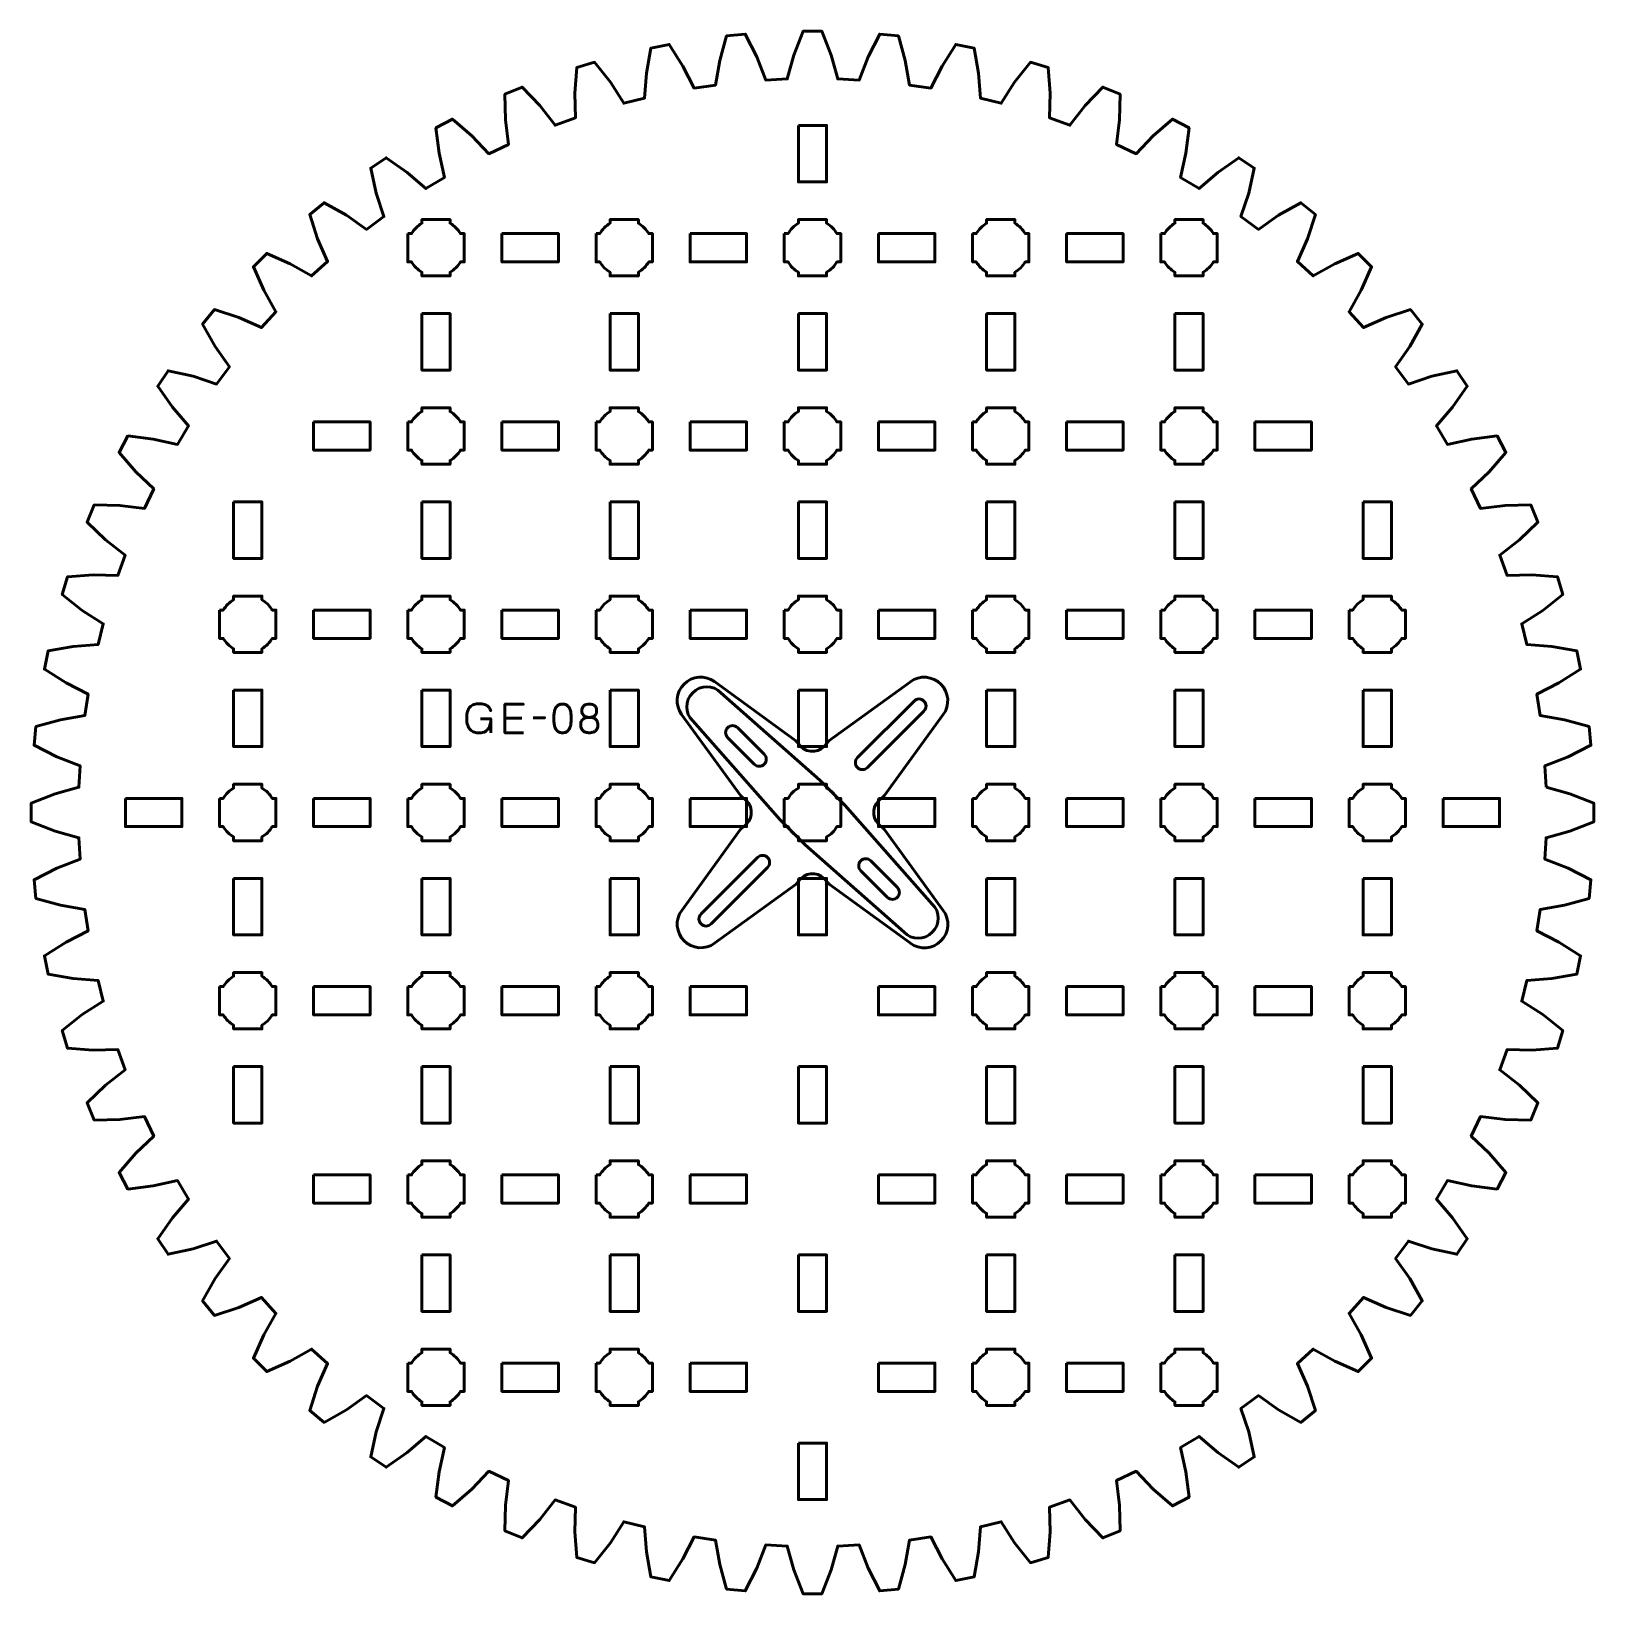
# Model space of a CAD drawing. Header units: centimetres. Extents: x -18.8 to -2.2, y -23.2 to -6.5.
import ezdxf

# ---------------------------------------------------------------- set-up
doc = ezdxf.new("R2010")
doc.units = ezdxf.units.CM
doc.header["$MEASUREMENT"] = 0
doc.layers.add('Layer 1', color=7, linetype='Continuous')

msp = doc.modelspace()

# ---------------------------------------------------------------- linework, layer by layer
at = {"layer": 'Layer 1', "lineweight": 53}
for points, knots in [([(-2.70705, -14.58194), (-2.70705, -14.58194), (-2.4534, -14.65257), (-2.4534, -14.65257), (-2.4534, -14.65257), (-2.4534, -14.65257), (-2.19988, -14.75075), (-2.19988, -14.75075), (-2.19988, -14.75075), (-2.19988, -14.75075), (-2.19988, -14.94924), (-2.19988, -14.94924), (-2.19988, -14.94924), (-2.19988, -14.94924), (-2.4534, -15.04768), (-2.4534, -15.04768), (-2.4534, -15.04768), (-2.4534, -15.04768), (-2.70705, -15.11825), (-2.70705, -15.11825), (-2.70705, -15.11825), (-2.70705, -15.11825), (-2.71826, -15.34707), (-2.71826, -15.34707), (-2.71826, -15.34707), (-2.71826, -15.34707), (-2.47265, -15.4422), (-2.47265, -15.4422), (-2.47265, -15.4422), (-2.47265, -15.4422), (-2.23015, -15.56488), (-2.23015, -15.56488), (-2.23015, -15.56488), (-2.23015, -15.56488), (-2.24967, -15.76224), (-2.24967, -15.76224), (-2.24967, -15.76224), (-2.24967, -15.76224), (-2.51143, -15.83537), (-2.51143, -15.83537), (-2.51143, -15.83537), (-2.51143, -15.83537), (-2.77072, -15.88072), (-2.77072, -15.88072), (-2.77072, -15.88072), (-2.77072, -15.88072), (-2.8045, -16.10741), (-2.8045, -16.10741), (-2.8045, -16.10741), (-2.8045, -16.10741), (-2.5693, -16.22624), (-2.5693, -16.22624), (-2.5693, -16.22624), (-2.5693, -16.22624), (-2.34014, -16.37209), (-2.34014, -16.37209), (-2.34014, -16.37209), (-2.34014, -16.37209), (-2.37872, -16.56658), (-2.37872, -16.56658), (-2.37872, -16.56658), (-2.37872, -16.56658), (-2.6465, -16.61365), (-2.6465, -16.61365), (-2.6465, -16.61365), (-2.6465, -16.61365), (-2.90905, -16.6333), (-2.90905, -16.6333), (-2.90905, -16.6333), (-2.90905, -16.6333), (-2.96482, -16.85575), (-2.96482, -16.85575), (-2.96482, -16.85575), (-2.96482, -16.85575), (-2.74237, -16.9968), (-2.74237, -16.9968), (-2.74237, -16.9968), (-2.74237, -16.9968), (-2.5286, -17.16444), (-2.5286, -17.16444), (-2.5286, -17.16444), (-2.5286, -17.16444), (-2.5861, -17.35449), (-2.5861, -17.35449), (-2.5861, -17.35449), (-2.5861, -17.35449), (-2.85714, -17.37493), (-2.85714, -17.37493), (-2.85714, -17.37493), (-2.85714, -17.37493), (-3.12048, -17.36875), (-3.12048, -17.36875), (-3.12048, -17.36875), (-3.12048, -17.36875), (-3.19768, -17.58463), (-3.19768, -17.58463), (-3.19768, -17.58463), (-3.19768, -17.58463), (-2.9903, -17.74688), (-2.9903, -17.74688), (-2.9903, -17.74688), (-2.9903, -17.74688), (-2.79368, -17.9346), (-2.79368, -17.9346), (-2.79368, -17.9346), (-2.79368, -17.9346), (-2.86969, -18.11809), (-2.86969, -18.11809), (-2.86969, -18.11809), (-2.86969, -18.11809), (-3.14133, -18.11191), (-3.14133, -18.11191), (-3.14133, -18.11191), (-3.14133, -18.11191), (-3.40275, -18.08005), (-3.40275, -18.08005), (-3.40275, -18.08005), (-3.40275, -18.08005), (-3.50078, -18.28724), (-3.50078, -18.28724), (-3.50078, -18.28724), (-3.50078, -18.28724), (-3.31034, -18.46898), (-3.31034, -18.46898), (-3.31034, -18.46898), (-3.31034, -18.46898), (-3.13324, -18.67523), (-3.13324, -18.67523), (-3.13324, -18.67523), (-3.13324, -18.67523), (-3.22683, -18.85022), (-3.22683, -18.85022), (-3.22683, -18.85022), (-3.22683, -18.85022), (-3.49654, -18.81743), (-3.49654, -18.81743), (-3.49654, -18.81743), (-3.49654, -18.81743), (-3.7537, -18.76014), (-3.7537, -18.76014), (-3.7537, -18.76014), (-3.7537, -18.76014), (-3.8714, -18.9567), (-3.8714, -18.9567), (-3.8714, -18.9567), (-3.8714, -18.9567), (-3.69968, -19.15638), (-3.69968, -19.15638), (-3.69968, -19.15638), (-3.69968, -19.15638), (-3.5436, -19.37883), (-3.5436, -19.37883), (-3.5436, -19.37883), (-3.5436, -19.37883), (-3.65394, -19.54379), (-3.65394, -19.54379), (-3.65394, -19.54379), (-3.65394, -19.54379), (-3.91921, -19.48477), (-3.91921, -19.48477), (-3.91921, -19.48477), (-3.91921, -19.48477), (-4.16946, -19.40255), (-4.16946, -19.40255), (-4.16946, -19.40255), (-4.16946, -19.40255), (-4.30582, -19.58662), (-4.30582, -19.58662), (-4.30582, -19.58662), (-4.30582, -19.58662), (-4.15459, -19.80209), (-4.15459, -19.80209), (-4.15459, -19.80209), (-4.15459, -19.80209), (-4.02109, -20.03882), (-4.02109, -20.03882), (-4.02109, -20.03882), (-4.02109, -20.03882), (-4.14689, -20.19222), (-4.14689, -20.19222), (-4.14689, -20.19222), (-4.14689, -20.19222), (-4.40519, -20.10752), (-4.40519, -20.10752), (-4.40519, -20.10752), (-4.40519, -20.10752), (-4.64596, -20.00123), (-4.64596, -20.00123), (-4.64596, -20.00123), (-4.64596, -20.00123), (-4.79991, -20.17098), (-4.79991, -20.17098), (-4.79991, -20.17098), (-4.79991, -20.17098), (-4.67046, -20.4002), (-4.67046, -20.4002), (-4.67046, -20.4002), (-4.67046, -20.4002), (-4.56091, -20.64887), (-4.56091, -20.64887), (-4.56091, -20.64887), (-4.56091, -20.64887), (-4.70112, -20.78933), (-4.70112, -20.78933), (-4.70112, -20.78933), (-4.70112, -20.78933), (-4.94985, -20.67954), (-4.94985, -20.67954), (-4.94985, -20.67954), (-4.94985, -20.67954), (-5.17921, -20.55008), (-5.17921, -20.55008), (-5.17921, -20.55008), (-5.17921, -20.55008), (-5.34902, -20.70404), (-5.34902, -20.70404), (-5.34902, -20.70404), (-5.34902, -20.70404), (-5.24248, -20.94501), (-5.24248, -20.94501), (-5.24248, -20.94501), (-5.24248, -20.94501), (-5.15778, -21.20311), (-5.15778, -21.20311), (-5.15778, -21.20311), (-5.15778, -21.20311), (-5.31117, -21.3291), (-5.31117, -21.3291), (-5.31117, -21.3291), (-5.31117, -21.3291), (-5.5479, -21.19561), (-5.5479, -21.19561), (-5.5479, -21.19561), (-5.5479, -21.19561), (-5.76339, -21.04417), (-5.76339, -21.04417), (-5.76339, -21.04417), (-5.76339, -21.04417), (-5.94766, -21.18074), (-5.94766, -21.18074), (-5.94766, -21.18074), (-5.94766, -21.18074), (-5.86528, -21.43099), (-5.86528, -21.43099), (-5.86528, -21.43099), (-5.86528, -21.43099), (-5.8062, -21.69626), (-5.8062, -21.69626), (-5.8062, -21.69626), (-5.8062, -21.69626), (-5.97116, -21.8064), (-5.97116, -21.8064), (-5.97116, -21.8064), (-5.97116, -21.8064), (-6.1938, -21.65033), (-6.1938, -21.65033), (-6.1938, -21.65033), (-6.1938, -21.65033), (-6.39349, -21.47865), (-6.39349, -21.47865), (-6.39349, -21.47865), (-6.39349, -21.47865), (-6.58991, -21.59649), (-6.58991, -21.59649), (-6.58991, -21.59649), (-6.58991, -21.59649), (-6.53256, -21.85347), (-6.53256, -21.85347), (-6.53256, -21.85347), (-6.53256, -21.85347), (-6.49977, -22.12338), (-6.49977, -22.12338), (-6.49977, -22.12338), (-6.49977, -22.12338), (-6.67496, -22.21697), (-6.67496, -22.21697), (-6.67496, -22.21697), (-6.67496, -22.21697), (-6.88101, -22.03966), (-6.88101, -22.03966), (-6.88101, -22.03966), (-6.88101, -22.03966), (-7.06295, -21.84927), (-7.06295, -21.84927), (-7.06295, -21.84927), (-7.06295, -21.84927), (-7.27014, -21.94726), (-7.27014, -21.94726), (-7.27014, -21.94726), (-7.27014, -21.94726), (-7.23813, -22.20866), (-7.23813, -22.20866), (-7.23813, -22.20866), (-7.23813, -22.20866), (-7.23211, -22.48031), (-7.23211, -22.48031), (-7.23211, -22.48031), (-7.23211, -22.48031), (-7.41539, -22.55631), (-7.41539, -22.55631), (-7.41539, -22.55631), (-7.41539, -22.55631), (-7.60313, -22.35989), (-7.60313, -22.35989), (-7.60313, -22.35989), (-7.60313, -22.35989), (-7.76556, -22.15251), (-7.76556, -22.15251), (-7.76556, -22.15251), (-7.76556, -22.15251), (-7.98124, -22.22971), (-7.98124, -22.22971), (-7.98124, -22.22971), (-7.98124, -22.22971), (-7.97507, -22.49285), (-7.97507, -22.49285), (-7.97507, -22.49285), (-7.97507, -22.49285), (-7.99572, -22.7639), (-7.99572, -22.7639), (-7.99572, -22.7639), (-7.99572, -22.7639), (-8.18557, -22.82158), (-8.18557, -22.82158), (-8.18557, -22.82158), (-8.18557, -22.82158), (-8.35323, -22.60764), (-8.35323, -22.60764), (-8.35323, -22.60764), (-8.35323, -22.60764), (-8.49444, -22.38539), (-8.49444, -22.38539), (-8.49444, -22.38539), (-8.49444, -22.38539), (-8.71669, -22.44094), (-8.71669, -22.44094), (-8.71669, -22.44094), (-8.71669, -22.44094), (-8.73634, -22.70349), (-8.73634, -22.70349), (-8.73634, -22.70349), (-8.73634, -22.70349), (-8.78347, -22.97129), (-8.78347, -22.97129), (-8.78347, -22.97129), (-8.78347, -22.97129), (-8.97811, -23.01005), (-8.97811, -23.01005), (-8.97811, -23.01005), (-8.97811, -23.01005), (-9.12395, -22.78069), (-9.12395, -22.78069), (-9.12395, -22.78069), (-9.12395, -22.78069), (-9.24258, -22.5455), (-9.24258, -22.5455), (-9.24258, -22.5455), (-9.24258, -22.5455), (-9.46929, -22.57929), (-9.46929, -22.57929), (-9.46929, -22.57929), (-9.46929, -22.57929), (-9.51481, -22.83858), (-9.51481, -22.83858), (-9.51481, -22.83858), (-9.51481, -22.83858), (-9.58777, -23.10038), (-9.58777, -23.10038), (-9.58777, -23.10038), (-9.58777, -23.10038), (-9.78532, -23.11984), (-9.78532, -23.11984), (-9.78532, -23.11984), (-9.78532, -23.11984), (-9.908, -22.87735), (-9.908, -22.87735), (-9.908, -22.87735), (-9.908, -22.87735), (-10.00292, -22.63173), (-10.00292, -22.63173), (-10.00292, -22.63173), (-10.00292, -22.63173), (-10.23195, -22.64294), (-10.23195, -22.64294), (-10.23195, -22.64294), (-10.23195, -22.64294), (-10.30252, -22.89681), (-10.30252, -22.89681), (-10.30252, -22.89681), (-10.30252, -22.89681), (-10.40075, -23.15012), (-10.40075, -23.15012), (-10.40075, -23.15012), (-10.40075, -23.15012), (-10.59925, -23.15012), (-10.59925, -23.15012), (-10.59925, -23.15012), (-10.59925, -23.15012), (-10.69748, -22.89681), (-10.69748, -22.89681), (-10.69748, -22.89681), (-10.69748, -22.89681), (-10.76807, -22.64294), (-10.76807, -22.64294), (-10.76807, -22.64294), (-10.76807, -22.64294), (-10.99708, -22.63173), (-10.99708, -22.63173), (-10.99708, -22.63173), (-10.99708, -22.63173), (-11.09219, -22.87735), (-11.09219, -22.87735), (-11.09219, -22.87735), (-11.09219, -22.87735), (-11.21488, -23.11984), (-11.21488, -23.11984), (-11.21488, -23.11984), (-11.21488, -23.11984), (-11.41223, -23.10038), (-11.41223, -23.10038), (-11.41223, -23.10038), (-11.41223, -23.10038), (-11.48538, -22.83858), (-11.48538, -22.83858), (-11.48538, -22.83858), (-11.48538, -22.83858), (-11.53072, -22.57929), (-11.53072, -22.57929), (-11.53072, -22.57929), (-11.53072, -22.57929), (-11.75736, -22.5455), (-11.75736, -22.5455), (-11.75736, -22.5455), (-11.75736, -22.5455), (-11.87605, -22.78069), (-11.87605, -22.78069), (-11.87605, -22.78069), (-11.87605, -22.78069), (-12.02209, -23.01005), (-12.02209, -23.01005), (-12.02209, -23.01005), (-12.02209, -23.01005), (-12.21653, -22.97129), (-12.21653, -22.97129), (-12.21653, -22.97129), (-12.21653, -22.97129), (-12.2636, -22.70349), (-12.2636, -22.70349), (-12.2636, -22.70349), (-12.2636, -22.70349), (-12.28331, -22.44094), (-12.28331, -22.44094), (-12.28331, -22.44094), (-12.28331, -22.44094), (-12.50556, -22.38539), (-12.50556, -22.38539), (-12.50556, -22.38539), (-12.50556, -22.38539), (-12.64677, -22.60764), (-12.64677, -22.60764), (-12.64677, -22.60764), (-12.64677, -22.60764), (-12.81443, -22.82158), (-12.81443, -22.82158), (-12.81443, -22.82158), (-12.81443, -22.82158), (-13.00428, -22.7639), (-13.00428, -22.7639), (-13.00428, -22.7639), (-13.00428, -22.7639), (-13.02493, -22.49285), (-13.02493, -22.49285), (-13.02493, -22.49285), (-13.02493, -22.49285), (-13.01876, -22.22971), (-13.01876, -22.22971), (-13.01876, -22.22971), (-13.01876, -22.22971), (-13.23464, -22.15251), (-13.23464, -22.15251), (-13.23464, -22.15251), (-13.23464, -22.15251), (-13.39689, -22.35989), (-13.39689, -22.35989), (-13.39689, -22.35989), (-13.39689, -22.35989), (-13.58461, -22.55631), (-13.58461, -22.55631), (-13.58461, -22.55631), (-13.58461, -22.55631), (-13.76804, -22.48031), (-13.76804, -22.48031), (-13.76804, -22.48031), (-13.76804, -22.48031), (-13.76187, -22.20866), (-13.76187, -22.20866), (-13.76187, -22.20866), (-13.76187, -22.20866), (-13.73006, -21.94726), (-13.73006, -21.94726), (-13.73006, -21.94726), (-13.73006, -21.94726), (-13.93724, -21.84927), (-13.93724, -21.84927), (-13.93724, -21.84927), (-13.93724, -21.84927), (-14.11899, -22.03966), (-14.11899, -22.03966), (-14.11899, -22.03966), (-14.11899, -22.03966), (-14.32524, -22.21697), (-14.32524, -22.21697), (-14.32524, -22.21697), (-14.32524, -22.21697), (-14.50023, -22.12338), (-14.50023, -22.12338), (-14.50023, -22.12338), (-14.50023, -22.12338), (-14.46744, -21.85347), (-14.46744, -21.85347), (-14.46744, -21.85347), (-14.46744, -21.85347), (-14.41009, -21.59649), (-14.41009, -21.59649), (-14.41009, -21.59649), (-14.41009, -21.59649), (-14.60671, -21.47865), (-14.60671, -21.47865), (-14.60671, -21.47865), (-14.60671, -21.47865), (-14.80639, -21.65033), (-14.80639, -21.65033), (-14.80639, -21.65033), (-14.80639, -21.65033), (-15.02884, -21.8064), (-15.02884, -21.8064), (-15.02884, -21.8064), (-15.02884, -21.8064), (-15.1938, -21.69626), (-15.1938, -21.69626), (-15.1938, -21.69626), (-15.1938, -21.69626), (-15.13473, -21.43099), (-15.13473, -21.43099), (-15.13473, -21.43099), (-15.13473, -21.43099), (-15.05254, -21.18074), (-15.05254, -21.18074), (-15.05254, -21.18074), (-15.05254, -21.18074), (-15.23661, -21.04417), (-15.23661, -21.04417), (-15.23661, -21.04417), (-15.23661, -21.04417), (-15.4521, -21.19561), (-15.4521, -21.19561), (-15.4521, -21.19561), (-15.4521, -21.19561), (-15.68883, -21.3291), (-15.68883, -21.3291), (-15.68883, -21.3291), (-15.68883, -21.3291), (-15.84217, -21.20311), (-15.84217, -21.20311), (-15.84217, -21.20311), (-15.84217, -21.20311), (-15.75752, -20.94501), (-15.75752, -20.94501), (-15.75752, -20.94501), (-15.75752, -20.94501), (-15.65098, -20.70404), (-15.65098, -20.70404), (-15.65098, -20.70404), (-15.65098, -20.70404), (-15.82099, -20.55008), (-15.82099, -20.55008), (-15.82099, -20.55008), (-15.82099, -20.55008), (-16.05015, -20.67954), (-16.05015, -20.67954), (-16.05015, -20.67954), (-16.05015, -20.67954), (-16.29888, -20.78933), (-16.29888, -20.78933), (-16.29888, -20.78933), (-16.29888, -20.78933), (-16.43928, -20.64887), (-16.43928, -20.64887), (-16.43928, -20.64887), (-16.43928, -20.64887), (-16.32955, -20.4002), (-16.32955, -20.4002), (-16.32955, -20.4002), (-16.32955, -20.4002), (-16.20009, -20.17098), (-16.20009, -20.17098), (-16.20009, -20.17098), (-16.20009, -20.17098), (-16.35404, -20.00123), (-16.35404, -20.00123), (-16.35404, -20.00123), (-16.35404, -20.00123), (-16.59481, -20.10752), (-16.59481, -20.10752), (-16.59481, -20.10752), (-16.59481, -20.10752), (-16.85311, -20.19222), (-16.85311, -20.19222), (-16.85311, -20.19222), (-16.85311, -20.19222), (-16.97911, -20.03882), (-16.97911, -20.03882), (-16.97911, -20.03882), (-16.97911, -20.03882), (-16.8456, -19.80209), (-16.8456, -19.80209), (-16.8456, -19.80209), (-16.8456, -19.80209), (-16.69414, -19.58662), (-16.69414, -19.58662), (-16.69414, -19.58662), (-16.69414, -19.58662), (-16.83074, -19.40255), (-16.83074, -19.40255), (-16.83074, -19.40255), (-16.83074, -19.40255), (-17.081, -19.48477), (-17.081, -19.48477), (-17.081, -19.48477), (-17.081, -19.48477), (-17.34626, -19.54379), (-17.34626, -19.54379), (-17.34626, -19.54379), (-17.34626, -19.54379), (-17.4564, -19.37883), (-17.4564, -19.37883), (-17.4564, -19.37883), (-17.4564, -19.37883), (-17.30034, -19.15638), (-17.30034, -19.15638), (-17.30034, -19.15638), (-17.30034, -19.15638), (-17.1286, -18.9567), (-17.1286, -18.9567), (-17.1286, -18.9567), (-17.1286, -18.9567), (-17.24649, -18.76014), (-17.24649, -18.76014), (-17.24649, -18.76014), (-17.24649, -18.76014), (-17.50346, -18.81743), (-17.50346, -18.81743), (-17.50346, -18.81743), (-17.50346, -18.81743), (-17.77317, -18.85022), (-17.77317, -18.85022), (-17.77317, -18.85022), (-17.77317, -18.85022), (-17.86678, -18.67523), (-17.86678, -18.67523), (-17.86678, -18.67523), (-17.86678, -18.67523), (-17.68966, -18.46898), (-17.68966, -18.46898), (-17.68966, -18.46898), (-17.68966, -18.46898), (-17.49922, -18.28724), (-17.49922, -18.28724), (-17.49922, -18.28724), (-17.49922, -18.28724), (-17.59725, -18.08005), (-17.59725, -18.08005), (-17.59725, -18.08005), (-17.59725, -18.08005), (-17.85867, -18.11191), (-17.85867, -18.11191), (-17.85867, -18.11191), (-17.85867, -18.11191), (-18.13031, -18.11809), (-18.13031, -18.11809), (-18.13031, -18.11809), (-18.13031, -18.11809), (-18.20632, -17.9346), (-18.20632, -17.9346), (-18.20632, -17.9346), (-18.20632, -17.9346), (-18.0099, -17.74688), (-18.0099, -17.74688), (-18.0099, -17.74688), (-18.0099, -17.74688), (-17.80252, -17.58463), (-17.80252, -17.58463), (-17.80252, -17.58463), (-17.80252, -17.58463), (-17.87966, -17.36875), (-17.87966, -17.36875), (-17.87966, -17.36875), (-17.87966, -17.36875), (-18.14286, -17.37493), (-18.14286, -17.37493), (-18.14286, -17.37493), (-18.14286, -17.37493), (-18.4139, -17.35449), (-18.4139, -17.35449), (-18.4139, -17.35449), (-18.4139, -17.35449), (-18.47159, -17.16444), (-18.47159, -17.16444), (-18.47159, -17.16444), (-18.47159, -17.16444), (-18.25763, -16.9968), (-18.25763, -16.9968), (-18.25763, -16.9968), (-18.25763, -16.9968), (-18.03518, -16.85575), (-18.03518, -16.85575), (-18.03518, -16.85575), (-18.03518, -16.85575), (-18.09095, -16.6333), (-18.09095, -16.6333), (-18.09095, -16.6333), (-18.09095, -16.6333), (-18.3535, -16.61365), (-18.3535, -16.61365), (-18.3535, -16.61365), (-18.3535, -16.61365), (-18.62128, -16.56658), (-18.62128, -16.56658), (-18.62128, -16.56658), (-18.62128, -16.56658), (-18.66006, -16.37209), (-18.66006, -16.37209), (-18.66006, -16.37209), (-18.66006, -16.37209), (-18.4307, -16.22624), (-18.4307, -16.22624), (-18.4307, -16.22624), (-18.4307, -16.22624), (-18.1955, -16.10741), (-18.1955, -16.10741), (-18.1955, -16.10741), (-18.1955, -16.10741), (-18.22928, -15.88072), (-18.22928, -15.88072), (-18.22928, -15.88072), (-18.22928, -15.88072), (-18.48857, -15.83537), (-18.48857, -15.83537), (-18.48857, -15.83537), (-18.48857, -15.83537), (-18.75035, -15.76224), (-18.75035, -15.76224), (-18.75035, -15.76224), (-18.75035, -15.76224), (-18.76985, -15.56488), (-18.76985, -15.56488), (-18.76985, -15.56488), (-18.76985, -15.56488), (-18.52735, -15.4422), (-18.52735, -15.4422), (-18.52735, -15.4422), (-18.52735, -15.4422), (-18.28174, -15.34707), (-18.28174, -15.34707), (-18.28174, -15.34707), (-18.28174, -15.34707), (-18.29295, -15.11825), (-18.29295, -15.11825), (-18.29295, -15.11825), (-18.29295, -15.11825), (-18.54681, -15.04768), (-18.54681, -15.04768), (-18.54681, -15.04768), (-18.54681, -15.04768), (-18.80013, -14.94924), (-18.80013, -14.94924), (-18.80013, -14.94924), (-18.80013, -14.94924), (-18.80013, -14.75075), (-18.80013, -14.75075), (-18.80013, -14.75075), (-18.80013, -14.75075), (-18.54681, -14.65257), (-18.54681, -14.65257), (-18.54681, -14.65257), (-18.54681, -14.65257), (-18.29295, -14.58194), (-18.29295, -14.58194), (-18.29295, -14.58194), (-18.29295, -14.58194), (-18.28174, -14.35312), (-18.28174, -14.35312), (-18.28174, -14.35312), (-18.28174, -14.35312), (-18.52735, -14.25799), (-18.52735, -14.25799), (-18.52735, -14.25799), (-18.52735, -14.25799), (-18.76985, -14.13531), (-18.76985, -14.13531), (-18.76985, -14.13531), (-18.76985, -14.13531), (-18.75035, -13.93776), (-18.75035, -13.93776), (-18.75035, -13.93776), (-18.75035, -13.93776), (-18.48857, -13.8648), (-18.48857, -13.8648), (-18.48857, -13.8648), (-18.48857, -13.8648), (-18.22928, -13.81932), (-18.22928, -13.81932), (-18.22928, -13.81932), (-18.22928, -13.81932), (-18.1955, -13.59263), (-18.1955, -13.59263), (-18.1955, -13.59263), (-18.1955, -13.59263), (-18.4307, -13.47395), (-18.4307, -13.47395), (-18.4307, -13.47395), (-18.4307, -13.47395), (-18.66006, -13.3281), (-18.66006, -13.3281), (-18.66006, -13.3281), (-18.66006, -13.3281), (-18.62128, -13.13346), (-18.62128, -13.13346), (-18.62128, -13.13346), (-18.62128, -13.13346), (-18.3535, -13.08659), (-18.3535, -13.08659), (-18.3535, -13.08659), (-18.3535, -13.08659), (-18.09095, -13.06669), (-18.09095, -13.06669), (-18.09095, -13.06669), (-18.09095, -13.06669), (-18.03518, -12.84444), (-18.03518, -12.84444), (-18.03518, -12.84444), (-18.03518, -12.84444), (-18.25763, -12.70324), (-18.25763, -12.70324), (-18.25763, -12.70324), (-18.25763, -12.70324), (-18.47159, -12.53556), (-18.47159, -12.53556), (-18.47159, -12.53556), (-18.47159, -12.53556), (-18.4139, -12.34576), (-18.4139, -12.34576), (-18.4139, -12.34576), (-18.4139, -12.34576), (-18.14286, -12.32511), (-18.14286, -12.32511), (-18.14286, -12.32511), (-18.14286, -12.32511), (-17.87966, -12.33129), (-17.87966, -12.33129), (-17.87966, -12.33129), (-17.87966, -12.33129), (-17.80252, -12.11556), (-17.80252, -12.11556), (-17.80252, -12.11556), (-17.80252, -12.11556), (-18.0099, -11.95312), (-18.0099, -11.95312), (-18.0099, -11.95312), (-18.0099, -11.95312), (-18.20632, -11.76544), (-18.20632, -11.76544), (-18.20632, -11.76544), (-18.20632, -11.76544), (-18.13031, -11.58216), (-18.13031, -11.58216), (-18.13031, -11.58216), (-18.13031, -11.58216), (-17.85867, -11.58813), (-17.85867, -11.58813), (-17.85867, -11.58813), (-17.85867, -11.58813), (-17.59725, -11.62013), (-17.59725, -11.62013), (-17.59725, -11.62013), (-17.59725, -11.62013), (-17.49922, -11.41294), (-17.49922, -11.41294), (-17.49922, -11.41294), (-17.49922, -11.41294), (-17.68966, -11.231), (-17.68966, -11.231), (-17.68966, -11.231), (-17.68966, -11.231), (-17.86678, -11.02495), (-17.86678, -11.02495), (-17.86678, -11.02495), (-17.86678, -11.02495), (-17.77317, -10.84996), (-17.77317, -10.84996), (-17.77317, -10.84996), (-17.77317, -10.84996), (-17.50346, -10.88261), (-17.50346, -10.88261), (-17.50346, -10.88261), (-17.50346, -10.88261), (-17.24649, -10.94011), (-17.24649, -10.94011), (-17.24649, -10.94011), (-17.24649, -10.94011), (-17.1286, -10.74348), (-17.1286, -10.74348), (-17.1286, -10.74348), (-17.1286, -10.74348), (-17.30034, -10.54381), (-17.30034, -10.54381), (-17.30034, -10.54381), (-17.30034, -10.54381), (-17.4564, -10.32136), (-17.4564, -10.32136), (-17.4564, -10.32136), (-17.4564, -10.32136), (-17.34626, -10.15625), (-17.34626, -10.15625), (-17.34626, -10.15625), (-17.34626, -10.15625), (-17.081, -10.21527), (-17.081, -10.21527), (-17.081, -10.21527), (-17.081, -10.21527), (-16.83074, -10.29765), (-16.83074, -10.29765), (-16.83074, -10.29765), (-16.83074, -10.29765), (-16.69414, -10.11358), (-16.69414, -10.11358), (-16.69414, -10.11358), (-16.69414, -10.11358), (-16.8456, -9.89789), (-16.8456, -9.89789), (-16.8456, -9.89789), (-16.8456, -9.89789), (-16.97911, -9.66118), (-16.97911, -9.66118), (-16.97911, -9.66118), (-16.97911, -9.66118), (-16.85311, -9.50782), (-16.85311, -9.50782), (-16.85311, -9.50782), (-16.85311, -9.50782), (-16.59481, -9.59252), (-16.59481, -9.59252), (-16.59481, -9.59252), (-16.59481, -9.59252), (-16.35404, -9.69901), (-16.35404, -9.69901), (-16.35404, -9.69901), (-16.35404, -9.69901), (-16.20009, -9.5292), (-16.20009, -9.5292), (-16.20009, -9.5292), (-16.20009, -9.5292), (-16.32955, -9.29984), (-16.32955, -9.29984), (-16.32955, -9.29984), (-16.32955, -9.29984), (-16.43928, -9.05117), (-16.43928, -9.05117), (-16.43928, -9.05117), (-16.43928, -9.05117), (-16.29888, -8.91091), (-16.29888, -8.91091), (-16.29888, -8.91091), (-16.29888, -8.91091), (-16.05015, -9.0205), (-16.05015, -9.0205), (-16.05015, -9.0205), (-16.05015, -9.0205), (-15.82099, -9.14996), (-15.82099, -9.14996), (-15.82099, -9.14996), (-15.82099, -9.14996), (-15.65098, -8.99615), (-15.65098, -8.99615), (-15.65098, -8.99615), (-15.65098, -8.99615), (-15.75752, -8.75518), (-15.75752, -8.75518), (-15.75752, -8.75518), (-15.75752, -8.75518), (-15.84217, -8.49688), (-15.84217, -8.49688), (-15.84217, -8.49688), (-15.84217, -8.49688), (-15.68883, -8.37109), (-15.68883, -8.37109), (-15.68883, -8.37109), (-15.68883, -8.37109), (-15.4521, -8.50458), (-15.4521, -8.50458), (-15.4521, -8.50458), (-15.4521, -8.50458), (-15.23661, -8.65587), (-15.23661, -8.65587), (-15.23661, -8.65587), (-15.23661, -8.65587), (-15.05254, -8.51945), (-15.05254, -8.51945), (-15.05254, -8.51945), (-15.05254, -8.51945), (-15.13473, -8.26924), (-15.13473, -8.26924), (-15.13473, -8.26924), (-15.13473, -8.26924), (-15.1938, -8.00393), (-15.1938, -8.00393), (-15.1938, -8.00393), (-15.1938, -8.00393), (-15.02884, -7.8936), (-15.02884, -7.8936), (-15.02884, -7.8936), (-15.02884, -7.8936), (-14.80639, -8.04967), (-14.80639, -8.04967), (-14.80639, -8.04967), (-14.80639, -8.04967), (-14.60671, -8.22139), (-14.60671, -8.22139), (-14.60671, -8.22139), (-14.60671, -8.22139), (-14.41009, -8.10369), (-14.41009, -8.10369), (-14.41009, -8.10369), (-14.41009, -8.10369), (-14.46744, -7.84653), (-14.46744, -7.84653), (-14.46744, -7.84653), (-14.46744, -7.84653), (-14.50023, -7.57682), (-14.50023, -7.57682), (-14.50023, -7.57682), (-14.50023, -7.57682), (-14.32524, -7.48327), (-14.32524, -7.48327), (-14.32524, -7.48327), (-14.32524, -7.48327), (-14.11899, -7.66033), (-14.11899, -7.66033), (-14.11899, -7.66033), (-14.11899, -7.66033), (-13.93724, -7.85077), (-13.93724, -7.85077), (-13.93724, -7.85077), (-13.93724, -7.85077), (-13.73006, -7.75294), (-13.73006, -7.75294), (-13.73006, -7.75294), (-13.73006, -7.75294), (-13.76187, -7.49152), (-13.76187, -7.49152), (-13.76187, -7.49152), (-13.76187, -7.49152), (-13.76804, -7.21973), (-13.76804, -7.21973), (-13.76804, -7.21973), (-13.76804, -7.21973), (-13.58461, -7.14387), (-13.58461, -7.14387), (-13.58461, -7.14387), (-13.58461, -7.14387), (-13.39689, -7.34029), (-13.39689, -7.34029), (-13.39689, -7.34029), (-13.39689, -7.34029), (-13.23464, -7.54768), (-13.23464, -7.54768), (-13.23464, -7.54768), (-13.23464, -7.54768), (-13.01876, -7.47053), (-13.01876, -7.47053), (-13.01876, -7.47053), (-13.01876, -7.47053), (-13.02493, -7.20719), (-13.02493, -7.20719), (-13.02493, -7.20719), (-13.02493, -7.20719), (-13.00428, -6.93609), (-13.00428, -6.93609), (-13.00428, -6.93609), (-13.00428, -6.93609), (-12.81443, -6.87861), (-12.81443, -6.87861), (-12.81443, -6.87861), (-12.81443, -6.87861), (-12.64677, -7.09256), (-12.64677, -7.09256), (-12.64677, -7.09256), (-12.64677, -7.09256), (-12.50556, -7.31481), (-12.50556, -7.31481), (-12.50556, -7.31481), (-12.50556, -7.31481), (-12.28331, -7.25905), (-12.28331, -7.25905), (-12.28331, -7.25905), (-12.28331, -7.25905), (-12.2636, -6.9965), (-12.2636, -6.9965), (-12.2636, -6.9965), (-12.2636, -6.9965), (-12.21653, -6.72891), (-12.21653, -6.72891), (-12.21653, -6.72891), (-12.21653, -6.72891), (-12.02209, -6.69014), (-12.02209, -6.69014), (-12.02209, -6.69014), (-12.02209, -6.69014), (-11.87605, -6.91935), (-11.87605, -6.91935), (-11.87605, -6.91935), (-11.87605, -6.91935), (-11.75736, -7.15449), (-11.75736, -7.15449), (-11.75736, -7.15449), (-11.75736, -7.15449), (-11.53072, -7.12096), (-11.53072, -7.12096), (-11.53072, -7.12096), (-11.53072, -7.12096), (-11.48538, -6.86147), (-11.48538, -6.86147), (-11.48538, -6.86147), (-11.48538, -6.86147), (-11.41223, -6.59966), (-11.41223, -6.59966), (-11.41223, -6.59966), (-11.41223, -6.59966), (-11.21488, -6.58014), (-11.21488, -6.58014), (-11.21488, -6.58014), (-11.21488, -6.58014), (-11.09219, -6.82269), (-11.09219, -6.82269), (-11.09219, -6.82269), (-11.09219, -6.82269), (-10.99708, -7.06825), (-10.99708, -7.06825), (-10.99708, -7.06825), (-10.99708, -7.06825), (-10.76807, -7.0571), (-10.76807, -7.0571), (-10.76807, -7.0571), (-10.76807, -7.0571), (-10.69748, -6.80339), (-10.69748, -6.80339), (-10.69748, -6.80339), (-10.69748, -6.80339), (-10.59925, -6.54988), (-10.59925, -6.54988), (-10.59925, -6.54988), (-10.59925, -6.54988), (-10.40075, -6.54988), (-10.40075, -6.54988), (-10.40075, -6.54988), (-10.40075, -6.54988), (-10.30252, -6.80339), (-10.30252, -6.80339), (-10.30252, -6.80339), (-10.30252, -6.80339), (-10.23195, -7.0571), (-10.23195, -7.0571), (-10.23195, -7.0571), (-10.23195, -7.0571), (-10.00292, -7.06825), (-10.00292, -7.06825), (-10.00292, -7.06825), (-10.00292, -7.06825), (-9.908, -6.82269), (-9.908, -6.82269), (-9.908, -6.82269), (-9.908, -6.82269), (-9.78532, -6.58014), (-9.78532, -6.58014), (-9.78532, -6.58014), (-9.78532, -6.58014), (-9.58777, -6.59966), (-9.58777, -6.59966), (-9.58777, -6.59966), (-9.58777, -6.59966), (-9.51481, -6.86147), (-9.51481, -6.86147), (-9.51481, -6.86147), (-9.51481, -6.86147), (-9.46929, -7.12096), (-9.46929, -7.12096), (-9.46929, -7.12096), (-9.46929, -7.12096), (-9.24258, -7.15449), (-9.24258, -7.15449), (-9.24258, -7.15449), (-9.24258, -7.15449), (-9.12395, -6.91935), (-9.12395, -6.91935), (-9.12395, -6.91935), (-9.12395, -6.91935), (-8.97811, -6.69014), (-8.97811, -6.69014), (-8.97811, -6.69014), (-8.97811, -6.69014), (-8.78347, -6.72891), (-8.78347, -6.72891), (-8.78347, -6.72891), (-8.78347, -6.72891), (-8.73634, -6.9965), (-8.73634, -6.9965), (-8.73634, -6.9965), (-8.73634, -6.9965), (-8.71669, -7.25905), (-8.71669, -7.25905), (-8.71669, -7.25905), (-8.71669, -7.25905), (-8.49444, -7.31481), (-8.49444, -7.31481), (-8.49444, -7.31481), (-8.49444, -7.31481), (-8.35323, -7.09256), (-8.35323, -7.09256), (-8.35323, -7.09256), (-8.35323, -7.09256), (-8.18557, -6.87861), (-8.18557, -6.87861), (-8.18557, -6.87861), (-8.18557, -6.87861), (-7.99572, -6.93609), (-7.99572, -6.93609), (-7.99572, -6.93609), (-7.99572, -6.93609), (-7.97507, -7.20719), (-7.97507, -7.20719), (-7.97507, -7.20719), (-7.97507, -7.20719), (-7.98124, -7.47053), (-7.98124, -7.47053), (-7.98124, -7.47053), (-7.98124, -7.47053), (-7.76556, -7.54768), (-7.76556, -7.54768), (-7.76556, -7.54768), (-7.76556, -7.54768), (-7.60313, -7.34029), (-7.60313, -7.34029), (-7.60313, -7.34029), (-7.60313, -7.34029), (-7.41539, -7.14387), (-7.41539, -7.14387), (-7.41539, -7.14387), (-7.41539, -7.14387), (-7.23211, -7.21973), (-7.23211, -7.21973), (-7.23211, -7.21973), (-7.23211, -7.21973), (-7.23813, -7.49152), (-7.23813, -7.49152), (-7.23813, -7.49152), (-7.23813, -7.49152), (-7.27014, -7.75294), (-7.27014, -7.75294), (-7.27014, -7.75294), (-7.27014, -7.75294), (-7.06295, -7.85077), (-7.06295, -7.85077), (-7.06295, -7.85077), (-7.06295, -7.85077), (-6.88101, -7.66033), (-6.88101, -7.66033), (-6.88101, -7.66033), (-6.88101, -7.66033), (-6.67496, -7.48327), (-6.67496, -7.48327), (-6.67496, -7.48327), (-6.67496, -7.48327), (-6.49977, -7.57682), (-6.49977, -7.57682), (-6.49977, -7.57682), (-6.49977, -7.57682), (-6.53256, -7.84653), (-6.53256, -7.84653), (-6.53256, -7.84653), (-6.53256, -7.84653), (-6.58991, -8.10369), (-6.58991, -8.10369), (-6.58991, -8.10369), (-6.58991, -8.10369), (-6.39349, -8.22139), (-6.39349, -8.22139), (-6.39349, -8.22139), (-6.39349, -8.22139), (-6.1938, -8.04967), (-6.1938, -8.04967), (-6.1938, -8.04967), (-6.1938, -8.04967), (-5.97116, -7.8936), (-5.97116, -7.8936), (-5.97116, -7.8936), (-5.97116, -7.8936), (-5.8062, -8.00393), (-5.8062, -8.00393), (-5.8062, -8.00393), (-5.8062, -8.00393), (-5.86528, -8.26924), (-5.86528, -8.26924), (-5.86528, -8.26924), (-5.86528, -8.26924), (-5.94766, -8.51945), (-5.94766, -8.51945), (-5.94766, -8.51945), (-5.94766, -8.51945), (-5.76339, -8.65587), (-5.76339, -8.65587), (-5.76339, -8.65587), (-5.76339, -8.65587), (-5.5479, -8.50458), (-5.5479, -8.50458), (-5.5479, -8.50458), (-5.5479, -8.50458), (-5.31117, -8.37109), (-5.31117, -8.37109), (-5.31117, -8.37109), (-5.31117, -8.37109), (-5.15778, -8.49688), (-5.15778, -8.49688), (-5.15778, -8.49688), (-5.15778, -8.49688), (-5.24248, -8.75518), (-5.24248, -8.75518), (-5.24248, -8.75518), (-5.24248, -8.75518), (-5.34902, -8.99615), (-5.34902, -8.99615), (-5.34902, -8.99615), (-5.34902, -8.99615), (-5.17921, -9.14996), (-5.17921, -9.14996), (-5.17921, -9.14996), (-5.17921, -9.14996), (-4.94985, -9.0205), (-4.94985, -9.0205), (-4.94985, -9.0205), (-4.94985, -9.0205), (-4.70112, -8.91091), (-4.70112, -8.91091), (-4.70112, -8.91091), (-4.70112, -8.91091), (-4.56091, -9.05117), (-4.56091, -9.05117), (-4.56091, -9.05117), (-4.56091, -9.05117), (-4.67046, -9.29984), (-4.67046, -9.29984), (-4.67046, -9.29984), (-4.67046, -9.29984), (-4.79991, -9.5292), (-4.79991, -9.5292), (-4.79991, -9.5292), (-4.79991, -9.5292), (-4.64596, -9.69901), (-4.64596, -9.69901), (-4.64596, -9.69901), (-4.64596, -9.69901), (-4.40519, -9.59252), (-4.40519, -9.59252), (-4.40519, -9.59252), (-4.40519, -9.59252), (-4.14689, -9.50782), (-4.14689, -9.50782), (-4.14689, -9.50782), (-4.14689, -9.50782), (-4.02109, -9.66118), (-4.02109, -9.66118), (-4.02109, -9.66118), (-4.02109, -9.66118), (-4.15459, -9.89789), (-4.15459, -9.89789), (-4.15459, -9.89789), (-4.15459, -9.89789), (-4.30582, -10.11358), (-4.30582, -10.11358), (-4.30582, -10.11358), (-4.30582, -10.11358), (-4.16946, -10.29765), (-4.16946, -10.29765), (-4.16946, -10.29765), (-4.16946, -10.29765), (-3.91921, -10.21527), (-3.91921, -10.21527), (-3.91921, -10.21527), (-3.91921, -10.21527), (-3.65394, -10.15625), (-3.65394, -10.15625), (-3.65394, -10.15625), (-3.65394, -10.15625), (-3.5436, -10.32136), (-3.5436, -10.32136), (-3.5436, -10.32136), (-3.5436, -10.32136), (-3.69968, -10.54381), (-3.69968, -10.54381), (-3.69968, -10.54381), (-3.69968, -10.54381), (-3.8714, -10.74348), (-3.8714, -10.74348), (-3.8714, -10.74348), (-3.8714, -10.74348), (-3.7537, -10.94011), (-3.7537, -10.94011), (-3.7537, -10.94011), (-3.7537, -10.94011), (-3.49654, -10.88261), (-3.49654, -10.88261), (-3.49654, -10.88261), (-3.49654, -10.88261), (-3.22683, -10.84996), (-3.22683, -10.84996), (-3.22683, -10.84996), (-3.22683, -10.84996), (-3.13324, -11.02495), (-3.13324, -11.02495), (-3.13324, -11.02495), (-3.13324, -11.02495), (-3.31034, -11.231), (-3.31034, -11.231), (-3.31034, -11.231), (-3.31034, -11.231), (-3.50078, -11.41294), (-3.50078, -11.41294), (-3.50078, -11.41294), (-3.50078, -11.41294), (-3.40275, -11.62013), (-3.40275, -11.62013), (-3.40275, -11.62013), (-3.40275, -11.62013), (-3.14133, -11.58813), (-3.14133, -11.58813), (-3.14133, -11.58813), (-3.14133, -11.58813), (-2.86969, -11.58216), (-2.86969, -11.58216), (-2.86969, -11.58216), (-2.86969, -11.58216), (-2.79368, -11.76544), (-2.79368, -11.76544), (-2.79368, -11.76544), (-2.79368, -11.76544), (-2.9903, -11.95312), (-2.9903, -11.95312), (-2.9903, -11.95312), (-2.9903, -11.95312), (-3.19768, -12.11556), (-3.19768, -12.11556), (-3.19768, -12.11556), (-3.19768, -12.11556), (-3.12048, -12.33129), (-3.12048, -12.33129), (-3.12048, -12.33129), (-3.12048, -12.33129), (-2.85714, -12.32511), (-2.85714, -12.32511), (-2.85714, -12.32511), (-2.85714, -12.32511), (-2.5861, -12.34576), (-2.5861, -12.34576), (-2.5861, -12.34576), (-2.5861, -12.34576), (-2.5286, -12.53556), (-2.5286, -12.53556), (-2.5286, -12.53556), (-2.5286, -12.53556), (-2.74237, -12.70324), (-2.74237, -12.70324), (-2.74237, -12.70324), (-2.74237, -12.70324), (-2.96482, -12.84444), (-2.96482, -12.84444), (-2.96482, -12.84444), (-2.96482, -12.84444), (-2.90905, -13.06669), (-2.90905, -13.06669), (-2.90905, -13.06669), (-2.90905, -13.06669), (-2.6465, -13.08659), (-2.6465, -13.08659), (-2.6465, -13.08659), (-2.6465, -13.08659), (-2.37872, -13.13346), (-2.37872, -13.13346), (-2.37872, -13.13346), (-2.37872, -13.13346), (-2.34014, -13.3281), (-2.34014, -13.3281), (-2.34014, -13.3281), (-2.34014, -13.3281), (-2.5693, -13.47395), (-2.5693, -13.47395), (-2.5693, -13.47395), (-2.5693, -13.47395), (-2.8045, -13.59263), (-2.8045, -13.59263), (-2.8045, -13.59263), (-2.8045, -13.59263), (-2.77072, -13.81932), (-2.77072, -13.81932), (-2.77072, -13.81932), (-2.77072, -13.81932), (-2.51143, -13.8648), (-2.51143, -13.8648), (-2.51143, -13.8648), (-2.51143, -13.8648), (-2.24967, -13.93776), (-2.24967, -13.93776), (-2.24967, -13.93776), (-2.24967, -13.93776), (-2.23015, -14.13531), (-2.23015, -14.13531), (-2.23015, -14.13531), (-2.23015, -14.13531), (-2.47265, -14.25799), (-2.47265, -14.25799), (-2.47265, -14.25799), (-2.47265, -14.25799), (-2.71826, -14.35312), (-2.71826, -14.35312), (-2.71826, -14.35312), (-2.71826, -14.35312), (-2.70705, -14.58194), (-2.70705, -14.58194)], [0, 0, 0, 0, 0.00260417, 0.00260417, 0.00260417, 0.00260417, 0.00520833, 0.00520833, 0.00520833, 0.00520833, 0.0078125, 0.0078125, 0.0078125, 0.0078125, 0.01041667, 0.01041667, 0.01041667, 0.01041667, 0.01302083, 0.01302083, 0.01302083, 0.01302083, 0.015625, 0.015625, 0.015625, 0.015625, 0.01822917, 0.01822917, 0.01822917, 0.01822917, 0.02083333, 0.02083333, 0.02083333, 0.02083333, 0.0234375, 0.0234375, 0.0234375, 0.0234375, 0.02604167, 0.02604167, 0.02604167, 0.02604167, 0.02864583, 0.02864583, 0.02864583, 0.02864583, 0.03125, 0.03125, 0.03125, 0.03125, 0.03385417, 0.03385417, 0.03385417, 0.03385417, 0.03645833, 0.03645833, 0.03645833, 0.03645833, 0.0390625, 0.0390625, 0.0390625, 0.0390625, 0.04166667, 0.04166667, 0.04166667, 0.04166667, 0.04427083, 0.04427083, 0.04427083, 0.04427083, 0.046875, 0.046875, 0.046875, 0.046875, 0.04947917, 0.04947917, 0.04947917, 0.04947917, 0.05208333, 0.05208333, 0.05208333, 0.05208333, 0.0546875, 0.0546875, 0.0546875, 0.0546875, 0.05729167, 0.05729167, 0.05729167, 0.05729167, 0.05989583, 0.05989583, 0.05989583, 0.05989583, 0.0625, 0.0625, 0.0625, 0.0625, 0.06510417, 0.06510417, 0.06510417, 0.06510417, 0.06770833, 0.06770833, 0.06770833, 0.06770833, 0.0703125, 0.0703125, 0.0703125, 0.0703125, 0.07291667, 0.07291667, 0.07291667, 0.07291667, 0.07552083, 0.07552083, 0.07552083, 0.07552083, 0.078125, 0.078125, 0.078125, 0.078125, 0.08072917, 0.08072917, 0.08072917, 0.08072917, 0.08333333, 0.08333333, 0.08333333, 0.08333333, 0.0859375, 0.0859375, 0.0859375, 0.0859375, 0.08854167, 0.08854167, 0.08854167, 0.08854167, 0.09114583, 0.09114583, 0.09114583, 0.09114583, 0.09375, 0.09375, 0.09375, 0.09375, 0.09635417, 0.09635417, 0.09635417, 0.09635417, 0.09895833, 0.09895833, 0.09895833, 0.09895833, 0.1015625, 0.1015625, 0.1015625, 0.1015625, 0.10416667, 0.10416667, 0.10416667, 0.10416667, 0.10677083, 0.10677083, 0.10677083, 0.10677083, 0.109375, 0.109375, 0.109375, 0.109375, 0.11197917, 0.11197917, 0.11197917, 0.11197917, 0.11458333, 0.11458333, 0.11458333, 0.11458333, 0.1171875, 0.1171875, 0.1171875, 0.1171875, 0.11979167, 0.11979167, 0.11979167, 0.11979167, 0.12239583, 0.12239583, 0.12239583, 0.12239583, 0.125, 0.125, 0.125, 0.125, 0.12760417, 0.12760417, 0.12760417, 0.12760417, 0.13020833, 0.13020833, 0.13020833, 0.13020833, 0.1328125, 0.1328125, 0.1328125, 0.1328125, 0.13541667, 0.13541667, 0.13541667, 0.13541667, 0.13802083, 0.13802083, 0.13802083, 0.13802083, 0.140625, 0.140625, 0.140625, 0.140625, 0.14322917, 0.14322917, 0.14322917, 0.14322917, 0.14583333, 0.14583333, 0.14583333, 0.14583333, 0.1484375, 0.1484375, 0.1484375, 0.1484375, 0.15104167, 0.15104167, 0.15104167, 0.15104167, 0.15364583, 0.15364583, 0.15364583, 0.15364583, 0.15625, 0.15625, 0.15625, 0.15625, 0.15885417, 0.15885417, 0.15885417, 0.15885417, 0.16145833, 0.16145833, 0.16145833, 0.16145833, 0.1640625, 0.1640625, 0.1640625, 0.1640625, 0.16666667, 0.16666667, 0.16666667, 0.16666667, 0.16927083, 0.16927083, 0.16927083, 0.16927083, 0.171875, 0.171875, 0.171875, 0.171875, 0.17447917, 0.17447917, 0.17447917, 0.17447917, 0.17708333, 0.17708333, 0.17708333, 0.17708333, 0.1796875, 0.1796875, 0.1796875, 0.1796875, 0.18229167, 0.18229167, 0.18229167, 0.18229167, 0.18489583, 0.18489583, 0.18489583, 0.18489583, 0.1875, 0.1875, 0.1875, 0.1875, 0.19010417, 0.19010417, 0.19010417, 0.19010417, 0.19270833, 0.19270833, 0.19270833, 0.19270833, 0.1953125, 0.1953125, 0.1953125, 0.1953125, 0.19791667, 0.19791667, 0.19791667, 0.19791667, 0.20052083, 0.20052083, 0.20052083, 0.20052083, 0.203125, 0.203125, 0.203125, 0.203125, 0.20572917, 0.20572917, 0.20572917, 0.20572917, 0.20833333, 0.20833333, 0.20833333, 0.20833333, 0.2109375, 0.2109375, 0.2109375, 0.2109375, 0.21354167, 0.21354167, 0.21354167, 0.21354167, 0.21614583, 0.21614583, 0.21614583, 0.21614583, 0.21875, 0.21875, 0.21875, 0.21875, 0.22135417, 0.22135417, 0.22135417, 0.22135417, 0.22395833, 0.22395833, 0.22395833, 0.22395833, 0.2265625, 0.2265625, 0.2265625, 0.2265625, 0.22916667, 0.22916667, 0.22916667, 0.22916667, 0.23177083, 0.23177083, 0.23177083, 0.23177083, 0.234375, 0.234375, 0.234375, 0.234375, 0.23697917, 0.23697917, 0.23697917, 0.23697917, 0.23958333, 0.23958333, 0.23958333, 0.23958333, 0.2421875, 0.2421875, 0.2421875, 0.2421875, 0.24479167, 0.24479167, 0.24479167, 0.24479167, 0.24739583, 0.24739583, 0.24739583, 0.24739583, 0.25, 0.25, 0.25, 0.25, 0.25260417, 0.25260417, 0.25260417, 0.25260417, 0.25520833, 0.25520833, 0.25520833, 0.25520833, 0.2578125, 0.2578125, 0.2578125, 0.2578125, 0.26041667, 0.26041667, 0.26041667, 0.26041667, 0.26302083, 0.26302083, 0.26302083, 0.26302083, 0.265625, 0.265625, 0.265625, 0.265625, 0.26822917, 0.26822917, 0.26822917, 0.26822917, 0.27083333, 0.27083333, 0.27083333, 0.27083333, 0.2734375, 0.2734375, 0.2734375, 0.2734375, 0.27604167, 0.27604167, 0.27604167, 0.27604167, 0.27864583, 0.27864583, 0.27864583, 0.27864583, 0.28125, 0.28125, 0.28125, 0.28125, 0.28385417, 0.28385417, 0.28385417, 0.28385417, 0.28645833, 0.28645833, 0.28645833, 0.28645833, 0.2890625, 0.2890625, 0.2890625, 0.2890625, 0.29166667, 0.29166667, 0.29166667, 0.29166667, 0.29427083, 0.29427083, 0.29427083, 0.29427083, 0.296875, 0.296875, 0.296875, 0.296875, 0.29947917, 0.29947917, 0.29947917, 0.29947917, 0.30208333, 0.30208333, 0.30208333, 0.30208333, 0.3046875, 0.3046875, 0.3046875, 0.3046875, 0.30729167, 0.30729167, 0.30729167, 0.30729167, 0.30989583, 0.30989583, 0.30989583, 0.30989583, 0.3125, 0.3125, 0.3125, 0.3125, 0.31510417, 0.31510417, 0.31510417, 0.31510417, 0.31770833, 0.31770833, 0.31770833, 0.31770833, 0.3203125, 0.3203125, 0.3203125, 0.3203125, 0.32291667, 0.32291667, 0.32291667, 0.32291667, 0.32552083, 0.32552083, 0.32552083, 0.32552083, 0.328125, 0.328125, 0.328125, 0.328125, 0.33072917, 0.33072917, 0.33072917, 0.33072917, 0.33333333, 0.33333333, 0.33333333, 0.33333333, 0.3359375, 0.3359375, 0.3359375, 0.3359375, 0.33854167, 0.33854167, 0.33854167, 0.33854167, 0.34114583, 0.34114583, 0.34114583, 0.34114583, 0.34375, 0.34375, 0.34375, 0.34375, 0.34635417, 0.34635417, 0.34635417, 0.34635417, 0.34895833, 0.34895833, 0.34895833, 0.34895833, 0.3515625, 0.3515625, 0.3515625, 0.3515625, 0.35416667, 0.35416667, 0.35416667, 0.35416667, 0.35677083, 0.35677083, 0.35677083, 0.35677083, 0.359375, 0.359375, 0.359375, 0.359375, 0.36197917, 0.36197917, 0.36197917, 0.36197917, 0.36458333, 0.36458333, 0.36458333, 0.36458333, 0.3671875, 0.3671875, 0.3671875, 0.3671875, 0.36979167, 0.36979167, 0.36979167, 0.36979167, 0.37239583, 0.37239583, 0.37239583, 0.37239583, 0.375, 0.375, 0.375, 0.375, 0.37760417, 0.37760417, 0.37760417, 0.37760417, 0.38020833, 0.38020833, 0.38020833, 0.38020833, 0.3828125, 0.3828125, 0.3828125, 0.3828125, 0.38541667, 0.38541667, 0.38541667, 0.38541667, 0.38802083, 0.38802083, 0.38802083, 0.38802083, 0.390625, 0.390625, 0.390625, 0.390625, 0.39322917, 0.39322917, 0.39322917, 0.39322917, 0.39583333, 0.39583333, 0.39583333, 0.39583333, 0.3984375, 0.3984375, 0.3984375, 0.3984375, 0.40104167, 0.40104167, 0.40104167, 0.40104167, 0.40364583, 0.40364583, 0.40364583, 0.40364583, 0.40625, 0.40625, 0.40625, 0.40625, 0.40885417, 0.40885417, 0.40885417, 0.40885417, 0.41145833, 0.41145833, 0.41145833, 0.41145833, 0.4140625, 0.4140625, 0.4140625, 0.4140625, 0.41666667, 0.41666667, 0.41666667, 0.41666667, 0.41927083, 0.41927083, 0.41927083, 0.41927083, 0.421875, 0.421875, 0.421875, 0.421875, 0.42447917, 0.42447917, 0.42447917, 0.42447917, 0.42708333, 0.42708333, 0.42708333, 0.42708333, 0.4296875, 0.4296875, 0.4296875, 0.4296875, 0.43229167, 0.43229167, 0.43229167, 0.43229167, 0.43489583, 0.43489583, 0.43489583, 0.43489583, 0.4375, 0.4375, 0.4375, 0.4375, 0.44010417, 0.44010417, 0.44010417, 0.44010417, 0.44270833, 0.44270833, 0.44270833, 0.44270833, 0.4453125, 0.4453125, 0.4453125, 0.4453125, 0.44791667, 0.44791667, 0.44791667, 0.44791667, 0.45052083, 0.45052083, 0.45052083, 0.45052083, 0.453125, 0.453125, 0.453125, 0.453125, 0.45572917, 0.45572917, 0.45572917, 0.45572917, 0.45833333, 0.45833333, 0.45833333, 0.45833333, 0.4609375, 0.4609375, 0.4609375, 0.4609375, 0.46354167, 0.46354167, 0.46354167, 0.46354167, 0.46614583, 0.46614583, 0.46614583, 0.46614583, 0.46875, 0.46875, 0.46875, 0.46875, 0.47135417, 0.47135417, 0.47135417, 0.47135417, 0.47395833, 0.47395833, 0.47395833, 0.47395833, 0.4765625, 0.4765625, 0.4765625, 0.4765625, 0.47916667, 0.47916667, 0.47916667, 0.47916667, 0.48177083, 0.48177083, 0.48177083, 0.48177083, 0.484375, 0.484375, 0.484375, 0.484375, 0.48697917, 0.48697917, 0.48697917, 0.48697917, 0.48958333, 0.48958333, 0.48958333, 0.48958333, 0.4921875, 0.4921875, 0.4921875, 0.4921875, 0.49479167, 0.49479167, 0.49479167, 0.49479167, 0.49739583, 0.49739583, 0.49739583, 0.49739583, 0.5, 0.5, 0.5, 0.5, 0.50260417, 0.50260417, 0.50260417, 0.50260417, 0.50520833, 0.50520833, 0.50520833, 0.50520833, 0.5078125, 0.5078125, 0.5078125, 0.5078125, 0.51041667, 0.51041667, 0.51041667, 0.51041667, 0.51302083, 0.51302083, 0.51302083, 0.51302083, 0.515625, 0.515625, 0.515625, 0.515625, 0.51822917, 0.51822917, 0.51822917, 0.51822917, 0.52083333, 0.52083333, 0.52083333, 0.52083333, 0.5234375, 0.5234375, 0.5234375, 0.5234375, 0.52604167, 0.52604167, 0.52604167, 0.52604167, 0.52864583, 0.52864583, 0.52864583, 0.52864583, 0.53125, 0.53125, 0.53125, 0.53125, 0.53385417, 0.53385417, 0.53385417, 0.53385417, 0.53645833, 0.53645833, 0.53645833, 0.53645833, 0.5390625, 0.5390625, 0.5390625, 0.5390625, 0.54166667, 0.54166667, 0.54166667, 0.54166667, 0.54427083, 0.54427083, 0.54427083, 0.54427083, 0.546875, 0.546875, 0.546875, 0.546875, 0.54947917, 0.54947917, 0.54947917, 0.54947917, 0.55208333, 0.55208333, 0.55208333, 0.55208333, 0.5546875, 0.5546875, 0.5546875, 0.5546875, 0.55729167, 0.55729167, 0.55729167, 0.55729167, 0.55989583, 0.55989583, 0.55989583, 0.55989583, 0.5625, 0.5625, 0.5625, 0.5625, 0.56510417, 0.56510417, 0.56510417, 0.56510417, 0.56770833, 0.56770833, 0.56770833, 0.56770833, 0.5703125, 0.5703125, 0.5703125, 0.5703125, 0.57291667, 0.57291667, 0.57291667, 0.57291667, 0.57552083, 0.57552083, 0.57552083, 0.57552083, 0.578125, 0.578125, 0.578125, 0.578125, 0.58072917, 0.58072917, 0.58072917, 0.58072917, 0.58333333, 0.58333333, 0.58333333, 0.58333333, 0.5859375, 0.5859375, 0.5859375, 0.5859375, 0.58854167, 0.58854167, 0.58854167, 0.58854167, 0.59114583, 0.59114583, 0.59114583, 0.59114583, 0.59375, 0.59375, 0.59375, 0.59375, 0.59635417, 0.59635417, 0.59635417, 0.59635417, 0.59895833, 0.59895833, 0.59895833, 0.59895833, 0.6015625, 0.6015625, 0.6015625, 0.6015625, 0.60416667, 0.60416667, 0.60416667, 0.60416667, 0.60677083, 0.60677083, 0.60677083, 0.60677083, 0.609375, 0.609375, 0.609375, 0.609375, 0.61197917, 0.61197917, 0.61197917, 0.61197917, 0.61458333, 0.61458333, 0.61458333, 0.61458333, 0.6171875, 0.6171875, 0.6171875, 0.6171875, 0.61979167, 0.61979167, 0.61979167, 0.61979167, 0.62239583, 0.62239583, 0.62239583, 0.62239583, 0.625, 0.625, 0.625, 0.625, 0.62760417, 0.62760417, 0.62760417, 0.62760417, 0.63020833, 0.63020833, 0.63020833, 0.63020833, 0.6328125, 0.6328125, 0.6328125, 0.6328125, 0.63541667, 0.63541667, 0.63541667, 0.63541667, 0.63802083, 0.63802083, 0.63802083, 0.63802083, 0.640625, 0.640625, 0.640625, 0.640625, 0.64322917, 0.64322917, 0.64322917, 0.64322917, 0.64583333, 0.64583333, 0.64583333, 0.64583333, 0.6484375, 0.6484375, 0.6484375, 0.6484375, 0.65104167, 0.65104167, 0.65104167, 0.65104167, 0.65364583, 0.65364583, 0.65364583, 0.65364583, 0.65625, 0.65625, 0.65625, 0.65625, 0.65885417, 0.65885417, 0.65885417, 0.65885417, 0.66145833, 0.66145833, 0.66145833, 0.66145833, 0.6640625, 0.6640625, 0.6640625, 0.6640625, 0.66666667, 0.66666667, 0.66666667, 0.66666667, 0.66927083, 0.66927083, 0.66927083, 0.66927083, 0.671875, 0.671875, 0.671875, 0.671875, 0.67447917, 0.67447917, 0.67447917, 0.67447917, 0.67708333, 0.67708333, 0.67708333, 0.67708333, 0.6796875, 0.6796875, 0.6796875, 0.6796875, 0.68229167, 0.68229167, 0.68229167, 0.68229167, 0.68489583, 0.68489583, 0.68489583, 0.68489583, 0.6875, 0.6875, 0.6875, 0.6875, 0.69010417, 0.69010417, 0.69010417, 0.69010417, 0.69270833, 0.69270833, 0.69270833, 0.69270833, 0.6953125, 0.6953125, 0.6953125, 0.6953125, 0.69791667, 0.69791667, 0.69791667, 0.69791667, 0.70052083, 0.70052083, 0.70052083, 0.70052083, 0.703125, 0.703125, 0.703125, 0.703125, 0.70572917, 0.70572917, 0.70572917, 0.70572917, 0.70833333, 0.70833333, 0.70833333, 0.70833333, 0.7109375, 0.7109375, 0.7109375, 0.7109375, 0.71354167, 0.71354167, 0.71354167, 0.71354167, 0.71614583, 0.71614583, 0.71614583, 0.71614583, 0.71875, 0.71875, 0.71875, 0.71875, 0.72135417, 0.72135417, 0.72135417, 0.72135417, 0.72395833, 0.72395833, 0.72395833, 0.72395833, 0.7265625, 0.7265625, 0.7265625, 0.7265625, 0.72916667, 0.72916667, 0.72916667, 0.72916667, 0.73177083, 0.73177083, 0.73177083, 0.73177083, 0.734375, 0.734375, 0.734375, 0.734375, 0.73697917, 0.73697917, 0.73697917, 0.73697917, 0.73958333, 0.73958333, 0.73958333, 0.73958333, 0.7421875, 0.7421875, 0.7421875, 0.7421875, 0.74479167, 0.74479167, 0.74479167, 0.74479167, 0.74739583, 0.74739583, 0.74739583, 0.74739583, 0.75, 0.75, 0.75, 0.75, 0.75260417, 0.75260417, 0.75260417, 0.75260417, 0.75520833, 0.75520833, 0.75520833, 0.75520833, 0.7578125, 0.7578125, 0.7578125, 0.7578125, 0.76041667, 0.76041667, 0.76041667, 0.76041667, 0.76302083, 0.76302083, 0.76302083, 0.76302083, 0.765625, 0.765625, 0.765625, 0.765625, 0.76822917, 0.76822917, 0.76822917, 0.76822917, 0.77083333, 0.77083333, 0.77083333, 0.77083333, 0.7734375, 0.7734375, 0.7734375, 0.7734375, 0.77604167, 0.77604167, 0.77604167, 0.77604167, 0.77864583, 0.77864583, 0.77864583, 0.77864583, 0.78125, 0.78125, 0.78125, 0.78125, 0.78385417, 0.78385417, 0.78385417, 0.78385417, 0.78645833, 0.78645833, 0.78645833, 0.78645833, 0.7890625, 0.7890625, 0.7890625, 0.7890625, 0.79166667, 0.79166667, 0.79166667, 0.79166667, 0.79427083, 0.79427083, 0.79427083, 0.79427083, 0.796875, 0.796875, 0.796875, 0.796875, 0.79947917, 0.79947917, 0.79947917, 0.79947917, 0.80208333, 0.80208333, 0.80208333, 0.80208333, 0.8046875, 0.8046875, 0.8046875, 0.8046875, 0.80729167, 0.80729167, 0.80729167, 0.80729167, 0.80989583, 0.80989583, 0.80989583, 0.80989583, 0.8125, 0.8125, 0.8125, 0.8125, 0.81510417, 0.81510417, 0.81510417, 0.81510417, 0.81770833, 0.81770833, 0.81770833, 0.81770833, 0.8203125, 0.8203125, 0.8203125, 0.8203125, 0.82291667, 0.82291667, 0.82291667, 0.82291667, 0.82552083, 0.82552083, 0.82552083, 0.82552083, 0.828125, 0.828125, 0.828125, 0.828125, 0.83072917, 0.83072917, 0.83072917, 0.83072917, 0.83333333, 0.83333333, 0.83333333, 0.83333333, 0.8359375, 0.8359375, 0.8359375, 0.8359375, 0.83854167, 0.83854167, 0.83854167, 0.83854167, 0.84114583, 0.84114583, 0.84114583, 0.84114583, 0.84375, 0.84375, 0.84375, 0.84375, 0.84635417, 0.84635417, 0.84635417, 0.84635417, 0.84895833, 0.84895833, 0.84895833, 0.84895833, 0.8515625, 0.8515625, 0.8515625, 0.8515625, 0.85416667, 0.85416667, 0.85416667, 0.85416667, 0.85677083, 0.85677083, 0.85677083, 0.85677083, 0.859375, 0.859375, 0.859375, 0.859375, 0.86197917, 0.86197917, 0.86197917, 0.86197917, 0.86458333, 0.86458333, 0.86458333, 0.86458333, 0.8671875, 0.8671875, 0.8671875, 0.8671875, 0.86979167, 0.86979167, 0.86979167, 0.86979167, 0.87239583, 0.87239583, 0.87239583, 0.87239583, 0.875, 0.875, 0.875, 0.875, 0.87760417, 0.87760417, 0.87760417, 0.87760417, 0.88020833, 0.88020833, 0.88020833, 0.88020833, 0.8828125, 0.8828125, 0.8828125, 0.8828125, 0.88541667, 0.88541667, 0.88541667, 0.88541667, 0.88802083, 0.88802083, 0.88802083, 0.88802083, 0.890625, 0.890625, 0.890625, 0.890625, 0.89322917, 0.89322917, 0.89322917, 0.89322917, 0.89583333, 0.89583333, 0.89583333, 0.89583333, 0.8984375, 0.8984375, 0.8984375, 0.8984375, 0.90104167, 0.90104167, 0.90104167, 0.90104167, 0.90364583, 0.90364583, 0.90364583, 0.90364583, 0.90625, 0.90625, 0.90625, 0.90625, 0.90885417, 0.90885417, 0.90885417, 0.90885417, 0.91145833, 0.91145833, 0.91145833, 0.91145833, 0.9140625, 0.9140625, 0.9140625, 0.9140625, 0.91666667, 0.91666667, 0.91666667, 0.91666667, 0.91927083, 0.91927083, 0.91927083, 0.91927083, 0.921875, 0.921875, 0.921875, 0.921875, 0.92447917, 0.92447917, 0.92447917, 0.92447917, 0.92708333, 0.92708333, 0.92708333, 0.92708333, 0.9296875, 0.9296875, 0.9296875, 0.9296875, 0.93229167, 0.93229167, 0.93229167, 0.93229167, 0.93489583, 0.93489583, 0.93489583, 0.93489583, 0.9375, 0.9375, 0.9375, 0.9375, 0.94010417, 0.94010417, 0.94010417, 0.94010417, 0.94270833, 0.94270833, 0.94270833, 0.94270833, 0.9453125, 0.9453125, 0.9453125, 0.9453125, 0.94791667, 0.94791667, 0.94791667, 0.94791667, 0.95052083, 0.95052083, 0.95052083, 0.95052083, 0.953125, 0.953125, 0.953125, 0.953125, 0.95572917, 0.95572917, 0.95572917, 0.95572917, 0.95833333, 0.95833333, 0.95833333, 0.95833333, 0.9609375, 0.9609375, 0.9609375, 0.9609375, 0.96354167, 0.96354167, 0.96354167, 0.96354167, 0.96614583, 0.96614583, 0.96614583, 0.96614583, 0.96875, 0.96875, 0.96875, 0.96875, 0.97135417, 0.97135417, 0.97135417, 0.97135417, 0.97395833, 0.97395833, 0.97395833, 0.97395833, 0.9765625, 0.9765625, 0.9765625, 0.9765625, 0.97916667, 0.97916667, 0.97916667, 0.97916667, 0.98177083, 0.98177083, 0.98177083, 0.98177083, 0.984375, 0.984375, 0.984375, 0.984375, 0.98697917, 0.98697917, 0.98697917, 0.98697917, 0.98958333, 0.98958333, 0.98958333, 0.98958333, 0.9921875, 0.9921875, 0.9921875, 0.9921875, 0.99479167, 0.99479167, 0.99479167, 0.99479167, 0.99739583, 0.99739583, 0.99739583, 0.99739583, 1, 1, 1, 1]), ([(-10.64996, -7.54998), (-10.64996, -7.54998), (-10.34997, -7.54998), (-10.34997, -7.54998), (-10.34997, -7.54998), (-10.34997, -7.54998), (-10.34997, -8.14999), (-10.34997, -8.14999), (-10.34997, -8.14999), (-10.34997, -8.14999), (-10.64996, -8.14999), (-10.64996, -8.14999), (-10.64996, -8.14999), (-10.64996, -8.14999), (-10.64996, -7.54998), (-10.64996, -7.54998)], [0, 0, 0, 0, 0.25, 0.25, 0.25, 0.25, 0.5, 0.5, 0.5, 0.5, 0.75, 0.75, 0.75, 0.75, 1, 1, 1, 1]), ([(-14.8, -8.69994), (-14.8, -8.69994), (-14.7598, -8.69994), (-14.7598, -8.69994), (-14.7598, -8.69994), (-14.73347, -8.65442), (-14.69551, -8.61649), (-14.65, -8.59016), (-14.65, -8.59016), (-14.65, -8.59016), (-14.65, -8.54994), (-14.65, -8.54994), (-14.65, -8.54994), (-14.65, -8.54994), (-14.35, -8.54994), (-14.35, -8.54994), (-14.35, -8.54994), (-14.35, -8.54994), (-14.35, -8.59013), (-14.35, -8.59013), (-14.35, -8.59013), (-14.30447, -8.61646), (-14.26648, -8.65441), (-14.24012, -8.69994), (-14.24012, -8.69994), (-14.24012, -8.69994), (-14.2, -8.69994), (-14.2, -8.69994), (-14.2, -8.69994), (-14.2, -8.69994), (-14.2, -8.84536), (-14.2, -8.84536), (-14.2, -8.84536), (-14.2, -8.84536), (-14.19994, -8.85001), (-14.19994, -8.85001), (-14.19994, -8.85001), (-14.19994, -8.85001), (-14.2, -8.85465), (-14.2, -8.85465), (-14.2, -8.85465), (-14.2, -8.85465), (-14.2, -8.99994), (-14.2, -8.99994), (-14.2, -8.99994), (-14.2, -8.99994), (-14.24007, -8.99994), (-14.24007, -8.99994), (-14.24007, -8.99994), (-14.26642, -9.04551), (-14.30442, -9.08352), (-14.35, -9.10988), (-14.35, -9.10988), (-14.35, -9.10988), (-14.35, -9.14994), (-14.35, -9.14994), (-14.35, -9.14994), (-14.35, -9.14994), (-14.49328, -9.14994), (-14.49328, -9.14994), (-14.49328, -9.14994), (-14.49328, -9.14994), (-14.49995, -9.15002), (-14.49995, -9.15002), (-14.49995, -9.15002), (-14.49995, -9.15002), (-14.50663, -9.14994), (-14.50663, -9.14994), (-14.50663, -9.14994), (-14.50663, -9.14994), (-14.65, -9.14994), (-14.65, -9.14994), (-14.65, -9.14994), (-14.65, -9.14994), (-14.65, -9.10984), (-14.65, -9.10984), (-14.65, -9.10984), (-14.69554, -9.08348), (-14.73352, -9.04549), (-14.75985, -8.99994), (-14.75985, -8.99994), (-14.75985, -8.99994), (-14.8, -8.99994), (-14.8, -8.99994), (-14.8, -8.99994), (-14.8, -8.99994), (-14.8, -8.69994), (-14.8, -8.69994)], [0, 0, 0, 0, 0.04545455, 0.04545455, 0.04545455, 0.04545455, 0.09090909, 0.09090909, 0.09090909, 0.09090909, 0.13636364, 0.13636364, 0.13636364, 0.13636364, 0.18181818, 0.18181818, 0.18181818, 0.18181818, 0.22727273, 0.22727273, 0.22727273, 0.22727273, 0.27272727, 0.27272727, 0.27272727, 0.27272727, 0.31818182, 0.31818182, 0.31818182, 0.31818182, 0.36363636, 0.36363636, 0.36363636, 0.36363636, 0.40909091, 0.40909091, 0.40909091, 0.40909091, 0.45454545, 0.45454545, 0.45454545, 0.45454545, 0.5, 0.5, 0.5, 0.5, 0.54545455, 0.54545455, 0.54545455, 0.54545455, 0.59090909, 0.59090909, 0.59090909, 0.59090909, 0.63636364, 0.63636364, 0.63636364, 0.63636364, 0.68181818, 0.68181818, 0.68181818, 0.68181818, 0.72727273, 0.72727273, 0.72727273, 0.72727273, 0.77272727, 0.77272727, 0.77272727, 0.77272727, 0.81818182, 0.81818182, 0.81818182, 0.81818182, 0.86363636, 0.86363636, 0.86363636, 0.86363636, 0.90909091, 0.90909091, 0.90909091, 0.90909091, 0.95454545, 0.95454545, 0.95454545, 0.95454545, 1, 1, 1, 1]), ([(-12.8, -8.69994), (-12.8, -8.69994), (-12.7598, -8.69994), (-12.7598, -8.69994), (-12.7598, -8.69994), (-12.73347, -8.65442), (-12.69551, -8.61649), (-12.65, -8.59016), (-12.65, -8.59016), (-12.65, -8.59016), (-12.65, -8.54994), (-12.65, -8.54994), (-12.65, -8.54994), (-12.65, -8.54994), (-12.35, -8.54994), (-12.35, -8.54994), (-12.35, -8.54994), (-12.35, -8.54994), (-12.35, -8.59013), (-12.35, -8.59013), (-12.35, -8.59013), (-12.30447, -8.61646), (-12.26648, -8.65441), (-12.24012, -8.69994), (-12.24012, -8.69994), (-12.24012, -8.69994), (-12.2, -8.69994), (-12.2, -8.69994), (-12.2, -8.69994), (-12.2, -8.69994), (-12.2, -8.84536), (-12.2, -8.84536), (-12.2, -8.84536), (-12.2, -8.84536), (-12.19994, -8.85001), (-12.19994, -8.85001), (-12.19994, -8.85001), (-12.19994, -8.85001), (-12.2, -8.85465), (-12.2, -8.85465), (-12.2, -8.85465), (-12.2, -8.85465), (-12.2, -8.99994), (-12.2, -8.99994), (-12.2, -8.99994), (-12.2, -8.99994), (-12.24007, -8.99994), (-12.24007, -8.99994), (-12.24007, -8.99994), (-12.26642, -9.04551), (-12.30442, -9.08352), (-12.35, -9.10988), (-12.35, -9.10988), (-12.35, -9.10988), (-12.35, -9.14994), (-12.35, -9.14994), (-12.35, -9.14994), (-12.35, -9.14994), (-12.49328, -9.14994), (-12.49328, -9.14994), (-12.49328, -9.14994), (-12.49328, -9.14994), (-12.49995, -9.15002), (-12.49995, -9.15002), (-12.49995, -9.15002), (-12.49995, -9.15002), (-12.50663, -9.14994), (-12.50663, -9.14994), (-12.50663, -9.14994), (-12.50663, -9.14994), (-12.65, -9.14994), (-12.65, -9.14994), (-12.65, -9.14994), (-12.65, -9.14994), (-12.65, -9.10984), (-12.65, -9.10984), (-12.65, -9.10984), (-12.69554, -9.08348), (-12.73352, -9.04549), (-12.75985, -8.99994), (-12.75985, -8.99994), (-12.75985, -8.99994), (-12.8, -8.99994), (-12.8, -8.99994), (-12.8, -8.99994), (-12.8, -8.99994), (-12.8, -8.69994), (-12.8, -8.69994)], [0, 0, 0, 0, 0.04545455, 0.04545455, 0.04545455, 0.04545455, 0.09090909, 0.09090909, 0.09090909, 0.09090909, 0.13636364, 0.13636364, 0.13636364, 0.13636364, 0.18181818, 0.18181818, 0.18181818, 0.18181818, 0.22727273, 0.22727273, 0.22727273, 0.22727273, 0.27272727, 0.27272727, 0.27272727, 0.27272727, 0.31818182, 0.31818182, 0.31818182, 0.31818182, 0.36363636, 0.36363636, 0.36363636, 0.36363636, 0.40909091, 0.40909091, 0.40909091, 0.40909091, 0.45454545, 0.45454545, 0.45454545, 0.45454545, 0.5, 0.5, 0.5, 0.5, 0.54545455, 0.54545455, 0.54545455, 0.54545455, 0.59090909, 0.59090909, 0.59090909, 0.59090909, 0.63636364, 0.63636364, 0.63636364, 0.63636364, 0.68181818, 0.68181818, 0.68181818, 0.68181818, 0.72727273, 0.72727273, 0.72727273, 0.72727273, 0.77272727, 0.77272727, 0.77272727, 0.77272727, 0.81818182, 0.81818182, 0.81818182, 0.81818182, 0.86363636, 0.86363636, 0.86363636, 0.86363636, 0.90909091, 0.90909091, 0.90909091, 0.90909091, 0.95454545, 0.95454545, 0.95454545, 0.95454545, 1, 1, 1, 1]), ([(-10.8, -8.69994), (-10.8, -8.69994), (-10.7598, -8.69994), (-10.7598, -8.69994), (-10.7598, -8.69994), (-10.73347, -8.65442), (-10.69551, -8.61649), (-10.65, -8.59016), (-10.65, -8.59016), (-10.65, -8.59016), (-10.65, -8.54994), (-10.65, -8.54994), (-10.65, -8.54994), (-10.65, -8.54994), (-10.35, -8.54994), (-10.35, -8.54994), (-10.35, -8.54994), (-10.35, -8.54994), (-10.35, -8.59013), (-10.35, -8.59013), (-10.35, -8.59013), (-10.30447, -8.61646), (-10.26648, -8.65441), (-10.24012, -8.69994), (-10.24012, -8.69994), (-10.24012, -8.69994), (-10.2, -8.69994), (-10.2, -8.69994), (-10.2, -8.69994), (-10.2, -8.69994), (-10.2, -8.84536), (-10.2, -8.84536), (-10.2, -8.84536), (-10.2, -8.84536), (-10.19994, -8.85001), (-10.19994, -8.85001), (-10.19994, -8.85001), (-10.19994, -8.85001), (-10.2, -8.85465), (-10.2, -8.85465), (-10.2, -8.85465), (-10.2, -8.85465), (-10.2, -8.99994), (-10.2, -8.99994), (-10.2, -8.99994), (-10.2, -8.99994), (-10.24007, -8.99994), (-10.24007, -8.99994), (-10.24007, -8.99994), (-10.26642, -9.04551), (-10.30442, -9.08352), (-10.35, -9.10988), (-10.35, -9.10988), (-10.35, -9.10988), (-10.35, -9.14994), (-10.35, -9.14994), (-10.35, -9.14994), (-10.35, -9.14994), (-10.49328, -9.14994), (-10.49328, -9.14994), (-10.49328, -9.14994), (-10.49328, -9.14994), (-10.49995, -9.15002), (-10.49995, -9.15002), (-10.49995, -9.15002), (-10.49995, -9.15002), (-10.50663, -9.14994), (-10.50663, -9.14994), (-10.50663, -9.14994), (-10.50663, -9.14994), (-10.65, -9.14994), (-10.65, -9.14994), (-10.65, -9.14994), (-10.65, -9.14994), (-10.65, -9.10984), (-10.65, -9.10984), (-10.65, -9.10984), (-10.69554, -9.08348), (-10.73352, -9.04549), (-10.75985, -8.99994), (-10.75985, -8.99994), (-10.75985, -8.99994), (-10.8, -8.99994), (-10.8, -8.99994), (-10.8, -8.99994), (-10.8, -8.99994), (-10.8, -8.69994), (-10.8, -8.69994)], [0, 0, 0, 0, 0.04545455, 0.04545455, 0.04545455, 0.04545455, 0.09090909, 0.09090909, 0.09090909, 0.09090909, 0.13636364, 0.13636364, 0.13636364, 0.13636364, 0.18181818, 0.18181818, 0.18181818, 0.18181818, 0.22727273, 0.22727273, 0.22727273, 0.22727273, 0.27272727, 0.27272727, 0.27272727, 0.27272727, 0.31818182, 0.31818182, 0.31818182, 0.31818182, 0.36363636, 0.36363636, 0.36363636, 0.36363636, 0.40909091, 0.40909091, 0.40909091, 0.40909091, 0.45454545, 0.45454545, 0.45454545, 0.45454545, 0.5, 0.5, 0.5, 0.5, 0.54545455, 0.54545455, 0.54545455, 0.54545455, 0.59090909, 0.59090909, 0.59090909, 0.59090909, 0.63636364, 0.63636364, 0.63636364, 0.63636364, 0.68181818, 0.68181818, 0.68181818, 0.68181818, 0.72727273, 0.72727273, 0.72727273, 0.72727273, 0.77272727, 0.77272727, 0.77272727, 0.77272727, 0.81818182, 0.81818182, 0.81818182, 0.81818182, 0.86363636, 0.86363636, 0.86363636, 0.86363636, 0.90909091, 0.90909091, 0.90909091, 0.90909091, 0.95454545, 0.95454545, 0.95454545, 0.95454545, 1, 1, 1, 1]), ([(-8.8, -8.69994), (-8.8, -8.69994), (-8.7598, -8.69994), (-8.7598, -8.69994), (-8.7598, -8.69994), (-8.73347, -8.65442), (-8.69551, -8.61649), (-8.65, -8.59016), (-8.65, -8.59016), (-8.65, -8.59016), (-8.65, -8.54994), (-8.65, -8.54994), (-8.65, -8.54994), (-8.65, -8.54994), (-8.35, -8.54994), (-8.35, -8.54994), (-8.35, -8.54994), (-8.35, -8.54994), (-8.35, -8.59013), (-8.35, -8.59013), (-8.35, -8.59013), (-8.30447, -8.61646), (-8.26648, -8.65441), (-8.24012, -8.69994), (-8.24012, -8.69994), (-8.24012, -8.69994), (-8.2, -8.69994), (-8.2, -8.69994), (-8.2, -8.69994), (-8.2, -8.69994), (-8.2, -8.84536), (-8.2, -8.84536), (-8.2, -8.84536), (-8.2, -8.84536), (-8.19994, -8.85001), (-8.19994, -8.85001), (-8.19994, -8.85001), (-8.19994, -8.85001), (-8.2, -8.85465), (-8.2, -8.85465), (-8.2, -8.85465), (-8.2, -8.85465), (-8.2, -8.99994), (-8.2, -8.99994), (-8.2, -8.99994), (-8.2, -8.99994), (-8.24007, -8.99994), (-8.24007, -8.99994), (-8.24007, -8.99994), (-8.26642, -9.04551), (-8.30442, -9.08352), (-8.35, -9.10988), (-8.35, -9.10988), (-8.35, -9.10988), (-8.35, -9.14994), (-8.35, -9.14994), (-8.35, -9.14994), (-8.35, -9.14994), (-8.49328, -9.14994), (-8.49328, -9.14994), (-8.49328, -9.14994), (-8.49328, -9.14994), (-8.49995, -9.15002), (-8.49995, -9.15002), (-8.49995, -9.15002), (-8.49995, -9.15002), (-8.50663, -9.14994), (-8.50663, -9.14994), (-8.50663, -9.14994), (-8.50663, -9.14994), (-8.65, -9.14994), (-8.65, -9.14994), (-8.65, -9.14994), (-8.65, -9.14994), (-8.65, -9.10984), (-8.65, -9.10984), (-8.65, -9.10984), (-8.69554, -9.08348), (-8.73352, -9.04549), (-8.75985, -8.99994), (-8.75985, -8.99994), (-8.75985, -8.99994), (-8.8, -8.99994), (-8.8, -8.99994), (-8.8, -8.99994), (-8.8, -8.99994), (-8.8, -8.69994), (-8.8, -8.69994)], [0, 0, 0, 0, 0.04545455, 0.04545455, 0.04545455, 0.04545455, 0.09090909, 0.09090909, 0.09090909, 0.09090909, 0.13636364, 0.13636364, 0.13636364, 0.13636364, 0.18181818, 0.18181818, 0.18181818, 0.18181818, 0.22727273, 0.22727273, 0.22727273, 0.22727273, 0.27272727, 0.27272727, 0.27272727, 0.27272727, 0.31818182, 0.31818182, 0.31818182, 0.31818182, 0.36363636, 0.36363636, 0.36363636, 0.36363636, 0.40909091, 0.40909091, 0.40909091, 0.40909091, 0.45454545, 0.45454545, 0.45454545, 0.45454545, 0.5, 0.5, 0.5, 0.5, 0.54545455, 0.54545455, 0.54545455, 0.54545455, 0.59090909, 0.59090909, 0.59090909, 0.59090909, 0.63636364, 0.63636364, 0.63636364, 0.63636364, 0.68181818, 0.68181818, 0.68181818, 0.68181818, 0.72727273, 0.72727273, 0.72727273, 0.72727273, 0.77272727, 0.77272727, 0.77272727, 0.77272727, 0.81818182, 0.81818182, 0.81818182, 0.81818182, 0.86363636, 0.86363636, 0.86363636, 0.86363636, 0.90909091, 0.90909091, 0.90909091, 0.90909091, 0.95454545, 0.95454545, 0.95454545, 0.95454545, 1, 1, 1, 1]), ([(-6.8, -8.69994), (-6.8, -8.69994), (-6.7598, -8.69994), (-6.7598, -8.69994), (-6.7598, -8.69994), (-6.73347, -8.65442), (-6.69551, -8.61649), (-6.65, -8.59016), (-6.65, -8.59016), (-6.65, -8.59016), (-6.65, -8.54994), (-6.65, -8.54994), (-6.65, -8.54994), (-6.65, -8.54994), (-6.35, -8.54994), (-6.35, -8.54994), (-6.35, -8.54994), (-6.35, -8.54994), (-6.35, -8.59013), (-6.35, -8.59013), (-6.35, -8.59013), (-6.30447, -8.61646), (-6.26648, -8.65441), (-6.24012, -8.69994), (-6.24012, -8.69994), (-6.24012, -8.69994), (-6.2, -8.69994), (-6.2, -8.69994), (-6.2, -8.69994), (-6.2, -8.69994), (-6.2, -8.84536), (-6.2, -8.84536), (-6.2, -8.84536), (-6.2, -8.84536), (-6.19994, -8.85001), (-6.19994, -8.85001), (-6.19994, -8.85001), (-6.19994, -8.85001), (-6.2, -8.85465), (-6.2, -8.85465), (-6.2, -8.85465), (-6.2, -8.85465), (-6.2, -8.99994), (-6.2, -8.99994), (-6.2, -8.99994), (-6.2, -8.99994), (-6.24007, -8.99994), (-6.24007, -8.99994), (-6.24007, -8.99994), (-6.26642, -9.04551), (-6.30442, -9.08352), (-6.35, -9.10988), (-6.35, -9.10988), (-6.35, -9.10988), (-6.35, -9.14994), (-6.35, -9.14994), (-6.35, -9.14994), (-6.35, -9.14994), (-6.49328, -9.14994), (-6.49328, -9.14994), (-6.49328, -9.14994), (-6.49328, -9.14994), (-6.49995, -9.15002), (-6.49995, -9.15002), (-6.49995, -9.15002), (-6.49995, -9.15002), (-6.50663, -9.14994), (-6.50663, -9.14994), (-6.50663, -9.14994), (-6.50663, -9.14994), (-6.65, -9.14994), (-6.65, -9.14994), (-6.65, -9.14994), (-6.65, -9.14994), (-6.65, -9.10984), (-6.65, -9.10984), (-6.65, -9.10984), (-6.69554, -9.08348), (-6.73352, -9.04549), (-6.75985, -8.99994), (-6.75985, -8.99994), (-6.75985, -8.99994), (-6.8, -8.99994), (-6.8, -8.99994), (-6.8, -8.99994), (-6.8, -8.99994), (-6.8, -8.69994), (-6.8, -8.69994)], [0, 0, 0, 0, 0.04545455, 0.04545455, 0.04545455, 0.04545455, 0.09090909, 0.09090909, 0.09090909, 0.09090909, 0.13636364, 0.13636364, 0.13636364, 0.13636364, 0.18181818, 0.18181818, 0.18181818, 0.18181818, 0.22727273, 0.22727273, 0.22727273, 0.22727273, 0.27272727, 0.27272727, 0.27272727, 0.27272727, 0.31818182, 0.31818182, 0.31818182, 0.31818182, 0.36363636, 0.36363636, 0.36363636, 0.36363636, 0.40909091, 0.40909091, 0.40909091, 0.40909091, 0.45454545, 0.45454545, 0.45454545, 0.45454545, 0.5, 0.5, 0.5, 0.5, 0.54545455, 0.54545455, 0.54545455, 0.54545455, 0.59090909, 0.59090909, 0.59090909, 0.59090909, 0.63636364, 0.63636364, 0.63636364, 0.63636364, 0.68181818, 0.68181818, 0.68181818, 0.68181818, 0.72727273, 0.72727273, 0.72727273, 0.72727273, 0.77272727, 0.77272727, 0.77272727, 0.77272727, 0.81818182, 0.81818182, 0.81818182, 0.81818182, 0.86363636, 0.86363636, 0.86363636, 0.86363636, 0.90909091, 0.90909091, 0.90909091, 0.90909091, 0.95454545, 0.95454545, 0.95454545, 0.95454545, 1, 1, 1, 1]), ([(-13.80002, -8.69997), (-13.80002, -8.69997), (-13.20001, -8.69997), (-13.20001, -8.69997), (-13.20001, -8.69997), (-13.20001, -8.69997), (-13.20001, -8.99997), (-13.20001, -8.99997), (-13.20001, -8.99997), (-13.20001, -8.99997), (-13.80002, -8.99997), (-13.80002, -8.99997), (-13.80002, -8.99997), (-13.80002, -8.99997), (-13.80002, -8.69997), (-13.80002, -8.69997)], [0, 0, 0, 0, 0.25, 0.25, 0.25, 0.25, 0.5, 0.5, 0.5, 0.5, 0.75, 0.75, 0.75, 0.75, 1, 1, 1, 1]), ([(-11.80009, -8.69997), (-11.80009, -8.69997), (-11.20008, -8.69997), (-11.20008, -8.69997), (-11.20008, -8.69997), (-11.20008, -8.69997), (-11.20008, -8.99997), (-11.20008, -8.99997), (-11.20008, -8.99997), (-11.20008, -8.99997), (-11.80009, -8.99997), (-11.80009, -8.99997), (-11.80009, -8.99997), (-11.80009, -8.99997), (-11.80009, -8.69997), (-11.80009, -8.69997)], [0, 0, 0, 0, 0.25, 0.25, 0.25, 0.25, 0.5, 0.5, 0.5, 0.5, 0.75, 0.75, 0.75, 0.75, 1, 1, 1, 1]), ([(-9.80002, -8.69997), (-9.80002, -8.69997), (-9.20002, -8.69997), (-9.20002, -8.69997), (-9.20002, -8.69997), (-9.20002, -8.69997), (-9.20002, -8.99997), (-9.20002, -8.99997), (-9.20002, -8.99997), (-9.20002, -8.99997), (-9.80002, -8.99997), (-9.80002, -8.99997), (-9.80002, -8.99997), (-9.80002, -8.99997), (-9.80002, -8.69997), (-9.80002, -8.69997)], [0, 0, 0, 0, 0.25, 0.25, 0.25, 0.25, 0.5, 0.5, 0.5, 0.5, 0.75, 0.75, 0.75, 0.75, 1, 1, 1, 1]), ([(-7.80006, -8.69997), (-7.80006, -8.69997), (-7.20005, -8.69997), (-7.20005, -8.69997), (-7.20005, -8.69997), (-7.20005, -8.69997), (-7.20005, -8.99997), (-7.20005, -8.99997), (-7.20005, -8.99997), (-7.20005, -8.99997), (-7.80006, -8.99997), (-7.80006, -8.99997), (-7.80006, -8.99997), (-7.80006, -8.99997), (-7.80006, -8.69997), (-7.80006, -8.69997)], [0, 0, 0, 0, 0.25, 0.25, 0.25, 0.25, 0.5, 0.5, 0.5, 0.5, 0.75, 0.75, 0.75, 0.75, 1, 1, 1, 1]), ([(-14.65, -9.54995), (-14.65, -9.54995), (-14.35, -9.54995), (-14.35, -9.54995), (-14.35, -9.54995), (-14.35, -9.54995), (-14.35, -10.14996), (-14.35, -10.14996), (-14.35, -10.14996), (-14.35, -10.14996), (-14.65, -10.14996), (-14.65, -10.14996), (-14.65, -10.14996), (-14.65, -10.14996), (-14.65, -9.54995), (-14.65, -9.54995)], [0, 0, 0, 0, 0.25, 0.25, 0.25, 0.25, 0.5, 0.5, 0.5, 0.5, 0.75, 0.75, 0.75, 0.75, 1, 1, 1, 1]), ([(-12.65007, -9.54995), (-12.65007, -9.54995), (-12.35007, -9.54995), (-12.35007, -9.54995), (-12.35007, -9.54995), (-12.35007, -9.54995), (-12.35007, -10.14996), (-12.35007, -10.14996), (-12.35007, -10.14996), (-12.35007, -10.14996), (-12.65007, -10.14996), (-12.65007, -10.14996), (-12.65007, -10.14996), (-12.65007, -10.14996), (-12.65007, -9.54995), (-12.65007, -9.54995)], [0, 0, 0, 0, 0.25, 0.25, 0.25, 0.25, 0.5, 0.5, 0.5, 0.5, 0.75, 0.75, 0.75, 0.75, 1, 1, 1, 1]), ([(-10.64996, -9.54995), (-10.64996, -9.54995), (-10.34997, -9.54995), (-10.34997, -9.54995), (-10.34997, -9.54995), (-10.34997, -9.54995), (-10.34997, -10.14996), (-10.34997, -10.14996), (-10.34997, -10.14996), (-10.34997, -10.14996), (-10.64996, -10.14996), (-10.64996, -10.14996), (-10.64996, -10.14996), (-10.64996, -10.14996), (-10.64996, -9.54995), (-10.64996, -9.54995)], [0, 0, 0, 0, 0.25, 0.25, 0.25, 0.25, 0.5, 0.5, 0.5, 0.5, 0.75, 0.75, 0.75, 0.75, 1, 1, 1, 1]), ([(-8.65004, -9.54995), (-8.65004, -9.54995), (-8.35004, -9.54995), (-8.35004, -9.54995), (-8.35004, -9.54995), (-8.35004, -9.54995), (-8.35004, -10.14996), (-8.35004, -10.14996), (-8.35004, -10.14996), (-8.35004, -10.14996), (-8.65004, -10.14996), (-8.65004, -10.14996), (-8.65004, -10.14996), (-8.65004, -10.14996), (-8.65004, -9.54995), (-8.65004, -9.54995)], [0, 0, 0, 0, 0.25, 0.25, 0.25, 0.25, 0.5, 0.5, 0.5, 0.5, 0.75, 0.75, 0.75, 0.75, 1, 1, 1, 1]), ([(-6.65011, -9.54995), (-6.65011, -9.54995), (-6.3501, -9.54995), (-6.3501, -9.54995), (-6.3501, -9.54995), (-6.3501, -9.54995), (-6.3501, -10.14996), (-6.3501, -10.14996), (-6.3501, -10.14996), (-6.3501, -10.14996), (-6.65011, -10.14996), (-6.65011, -10.14996), (-6.65011, -10.14996), (-6.65011, -10.14996), (-6.65011, -9.54995), (-6.65011, -9.54995)], [0, 0, 0, 0, 0.25, 0.25, 0.25, 0.25, 0.5, 0.5, 0.5, 0.5, 0.75, 0.75, 0.75, 0.75, 1, 1, 1, 1]), ([(-14.8, -10.69994), (-14.8, -10.69994), (-14.7598, -10.69994), (-14.7598, -10.69994), (-14.7598, -10.69994), (-14.73347, -10.65442), (-14.69551, -10.61649), (-14.65, -10.59016), (-14.65, -10.59016), (-14.65, -10.59016), (-14.65, -10.54994), (-14.65, -10.54994), (-14.65, -10.54994), (-14.65, -10.54994), (-14.35, -10.54994), (-14.35, -10.54994), (-14.35, -10.54994), (-14.35, -10.54994), (-14.35, -10.59013), (-14.35, -10.59013), (-14.35, -10.59013), (-14.30447, -10.61646), (-14.26648, -10.65441), (-14.24012, -10.69994), (-14.24012, -10.69994), (-14.24012, -10.69994), (-14.2, -10.69994), (-14.2, -10.69994), (-14.2, -10.69994), (-14.2, -10.69994), (-14.2, -10.84536), (-14.2, -10.84536), (-14.2, -10.84536), (-14.2, -10.84536), (-14.19994, -10.85001), (-14.19994, -10.85001), (-14.19994, -10.85001), (-14.19994, -10.85001), (-14.2, -10.85465), (-14.2, -10.85465), (-14.2, -10.85465), (-14.2, -10.85465), (-14.2, -10.99994), (-14.2, -10.99994), (-14.2, -10.99994), (-14.2, -10.99994), (-14.24007, -10.99994), (-14.24007, -10.99994), (-14.24007, -10.99994), (-14.26642, -11.04551), (-14.30442, -11.08352), (-14.35, -11.10988), (-14.35, -11.10988), (-14.35, -11.10988), (-14.35, -11.14994), (-14.35, -11.14994), (-14.35, -11.14994), (-14.35, -11.14994), (-14.49328, -11.14994), (-14.49328, -11.14994), (-14.49328, -11.14994), (-14.49328, -11.14994), (-14.49995, -11.15002), (-14.49995, -11.15002), (-14.49995, -11.15002), (-14.49995, -11.15002), (-14.50663, -11.14994), (-14.50663, -11.14994), (-14.50663, -11.14994), (-14.50663, -11.14994), (-14.65, -11.14994), (-14.65, -11.14994), (-14.65, -11.14994), (-14.65, -11.14994), (-14.65, -11.10984), (-14.65, -11.10984), (-14.65, -11.10984), (-14.69554, -11.08348), (-14.73352, -11.04549), (-14.75985, -10.99994), (-14.75985, -10.99994), (-14.75985, -10.99994), (-14.8, -10.99994), (-14.8, -10.99994), (-14.8, -10.99994), (-14.8, -10.99994), (-14.8, -10.69994), (-14.8, -10.69994)], [0, 0, 0, 0, 0.04545455, 0.04545455, 0.04545455, 0.04545455, 0.09090909, 0.09090909, 0.09090909, 0.09090909, 0.13636364, 0.13636364, 0.13636364, 0.13636364, 0.18181818, 0.18181818, 0.18181818, 0.18181818, 0.22727273, 0.22727273, 0.22727273, 0.22727273, 0.27272727, 0.27272727, 0.27272727, 0.27272727, 0.31818182, 0.31818182, 0.31818182, 0.31818182, 0.36363636, 0.36363636, 0.36363636, 0.36363636, 0.40909091, 0.40909091, 0.40909091, 0.40909091, 0.45454545, 0.45454545, 0.45454545, 0.45454545, 0.5, 0.5, 0.5, 0.5, 0.54545455, 0.54545455, 0.54545455, 0.54545455, 0.59090909, 0.59090909, 0.59090909, 0.59090909, 0.63636364, 0.63636364, 0.63636364, 0.63636364, 0.68181818, 0.68181818, 0.68181818, 0.68181818, 0.72727273, 0.72727273, 0.72727273, 0.72727273, 0.77272727, 0.77272727, 0.77272727, 0.77272727, 0.81818182, 0.81818182, 0.81818182, 0.81818182, 0.86363636, 0.86363636, 0.86363636, 0.86363636, 0.90909091, 0.90909091, 0.90909091, 0.90909091, 0.95454545, 0.95454545, 0.95454545, 0.95454545, 1, 1, 1, 1]), ([(-12.8, -10.69994), (-12.8, -10.69994), (-12.7598, -10.69994), (-12.7598, -10.69994), (-12.7598, -10.69994), (-12.73347, -10.65442), (-12.69551, -10.61649), (-12.65, -10.59016), (-12.65, -10.59016), (-12.65, -10.59016), (-12.65, -10.54994), (-12.65, -10.54994), (-12.65, -10.54994), (-12.65, -10.54994), (-12.35, -10.54994), (-12.35, -10.54994), (-12.35, -10.54994), (-12.35, -10.54994), (-12.35, -10.59013), (-12.35, -10.59013), (-12.35, -10.59013), (-12.30447, -10.61646), (-12.26648, -10.65441), (-12.24012, -10.69994), (-12.24012, -10.69994), (-12.24012, -10.69994), (-12.2, -10.69994), (-12.2, -10.69994), (-12.2, -10.69994), (-12.2, -10.69994), (-12.2, -10.84536), (-12.2, -10.84536), (-12.2, -10.84536), (-12.2, -10.84536), (-12.19994, -10.85001), (-12.19994, -10.85001), (-12.19994, -10.85001), (-12.19994, -10.85001), (-12.2, -10.85465), (-12.2, -10.85465), (-12.2, -10.85465), (-12.2, -10.85465), (-12.2, -10.99994), (-12.2, -10.99994), (-12.2, -10.99994), (-12.2, -10.99994), (-12.24007, -10.99994), (-12.24007, -10.99994), (-12.24007, -10.99994), (-12.26642, -11.04551), (-12.30442, -11.08352), (-12.35, -11.10988), (-12.35, -11.10988), (-12.35, -11.10988), (-12.35, -11.14994), (-12.35, -11.14994), (-12.35, -11.14994), (-12.35, -11.14994), (-12.49328, -11.14994), (-12.49328, -11.14994), (-12.49328, -11.14994), (-12.49328, -11.14994), (-12.49995, -11.15002), (-12.49995, -11.15002), (-12.49995, -11.15002), (-12.49995, -11.15002), (-12.50663, -11.14994), (-12.50663, -11.14994), (-12.50663, -11.14994), (-12.50663, -11.14994), (-12.65, -11.14994), (-12.65, -11.14994), (-12.65, -11.14994), (-12.65, -11.14994), (-12.65, -11.10984), (-12.65, -11.10984), (-12.65, -11.10984), (-12.69554, -11.08348), (-12.73352, -11.04549), (-12.75985, -10.99994), (-12.75985, -10.99994), (-12.75985, -10.99994), (-12.8, -10.99994), (-12.8, -10.99994), (-12.8, -10.99994), (-12.8, -10.99994), (-12.8, -10.69994), (-12.8, -10.69994)], [0, 0, 0, 0, 0.04545455, 0.04545455, 0.04545455, 0.04545455, 0.09090909, 0.09090909, 0.09090909, 0.09090909, 0.13636364, 0.13636364, 0.13636364, 0.13636364, 0.18181818, 0.18181818, 0.18181818, 0.18181818, 0.22727273, 0.22727273, 0.22727273, 0.22727273, 0.27272727, 0.27272727, 0.27272727, 0.27272727, 0.31818182, 0.31818182, 0.31818182, 0.31818182, 0.36363636, 0.36363636, 0.36363636, 0.36363636, 0.40909091, 0.40909091, 0.40909091, 0.40909091, 0.45454545, 0.45454545, 0.45454545, 0.45454545, 0.5, 0.5, 0.5, 0.5, 0.54545455, 0.54545455, 0.54545455, 0.54545455, 0.59090909, 0.59090909, 0.59090909, 0.59090909, 0.63636364, 0.63636364, 0.63636364, 0.63636364, 0.68181818, 0.68181818, 0.68181818, 0.68181818, 0.72727273, 0.72727273, 0.72727273, 0.72727273, 0.77272727, 0.77272727, 0.77272727, 0.77272727, 0.81818182, 0.81818182, 0.81818182, 0.81818182, 0.86363636, 0.86363636, 0.86363636, 0.86363636, 0.90909091, 0.90909091, 0.90909091, 0.90909091, 0.95454545, 0.95454545, 0.95454545, 0.95454545, 1, 1, 1, 1]), ([(-10.8, -10.69994), (-10.8, -10.69994), (-10.7598, -10.69994), (-10.7598, -10.69994), (-10.7598, -10.69994), (-10.73347, -10.65442), (-10.69551, -10.61649), (-10.65, -10.59016), (-10.65, -10.59016), (-10.65, -10.59016), (-10.65, -10.54994), (-10.65, -10.54994), (-10.65, -10.54994), (-10.65, -10.54994), (-10.35, -10.54994), (-10.35, -10.54994), (-10.35, -10.54994), (-10.35, -10.54994), (-10.35, -10.59013), (-10.35, -10.59013), (-10.35, -10.59013), (-10.30447, -10.61646), (-10.26648, -10.65441), (-10.24012, -10.69994), (-10.24012, -10.69994), (-10.24012, -10.69994), (-10.2, -10.69994), (-10.2, -10.69994), (-10.2, -10.69994), (-10.2, -10.69994), (-10.2, -10.84536), (-10.2, -10.84536), (-10.2, -10.84536), (-10.2, -10.84536), (-10.19994, -10.85001), (-10.19994, -10.85001), (-10.19994, -10.85001), (-10.19994, -10.85001), (-10.2, -10.85465), (-10.2, -10.85465), (-10.2, -10.85465), (-10.2, -10.85465), (-10.2, -10.99994), (-10.2, -10.99994), (-10.2, -10.99994), (-10.2, -10.99994), (-10.24007, -10.99994), (-10.24007, -10.99994), (-10.24007, -10.99994), (-10.26642, -11.04551), (-10.30442, -11.08352), (-10.35, -11.10988), (-10.35, -11.10988), (-10.35, -11.10988), (-10.35, -11.14994), (-10.35, -11.14994), (-10.35, -11.14994), (-10.35, -11.14994), (-10.49328, -11.14994), (-10.49328, -11.14994), (-10.49328, -11.14994), (-10.49328, -11.14994), (-10.49995, -11.15002), (-10.49995, -11.15002), (-10.49995, -11.15002), (-10.49995, -11.15002), (-10.50663, -11.14994), (-10.50663, -11.14994), (-10.50663, -11.14994), (-10.50663, -11.14994), (-10.65, -11.14994), (-10.65, -11.14994), (-10.65, -11.14994), (-10.65, -11.14994), (-10.65, -11.10984), (-10.65, -11.10984), (-10.65, -11.10984), (-10.69554, -11.08348), (-10.73352, -11.04549), (-10.75985, -10.99994), (-10.75985, -10.99994), (-10.75985, -10.99994), (-10.8, -10.99994), (-10.8, -10.99994), (-10.8, -10.99994), (-10.8, -10.99994), (-10.8, -10.69994), (-10.8, -10.69994)], [0, 0, 0, 0, 0.04545455, 0.04545455, 0.04545455, 0.04545455, 0.09090909, 0.09090909, 0.09090909, 0.09090909, 0.13636364, 0.13636364, 0.13636364, 0.13636364, 0.18181818, 0.18181818, 0.18181818, 0.18181818, 0.22727273, 0.22727273, 0.22727273, 0.22727273, 0.27272727, 0.27272727, 0.27272727, 0.27272727, 0.31818182, 0.31818182, 0.31818182, 0.31818182, 0.36363636, 0.36363636, 0.36363636, 0.36363636, 0.40909091, 0.40909091, 0.40909091, 0.40909091, 0.45454545, 0.45454545, 0.45454545, 0.45454545, 0.5, 0.5, 0.5, 0.5, 0.54545455, 0.54545455, 0.54545455, 0.54545455, 0.59090909, 0.59090909, 0.59090909, 0.59090909, 0.63636364, 0.63636364, 0.63636364, 0.63636364, 0.68181818, 0.68181818, 0.68181818, 0.68181818, 0.72727273, 0.72727273, 0.72727273, 0.72727273, 0.77272727, 0.77272727, 0.77272727, 0.77272727, 0.81818182, 0.81818182, 0.81818182, 0.81818182, 0.86363636, 0.86363636, 0.86363636, 0.86363636, 0.90909091, 0.90909091, 0.90909091, 0.90909091, 0.95454545, 0.95454545, 0.95454545, 0.95454545, 1, 1, 1, 1]), ([(-8.8, -10.69994), (-8.8, -10.69994), (-8.7598, -10.69994), (-8.7598, -10.69994), (-8.7598, -10.69994), (-8.73347, -10.65442), (-8.69551, -10.61649), (-8.65, -10.59016), (-8.65, -10.59016), (-8.65, -10.59016), (-8.65, -10.54994), (-8.65, -10.54994), (-8.65, -10.54994), (-8.65, -10.54994), (-8.35, -10.54994), (-8.35, -10.54994), (-8.35, -10.54994), (-8.35, -10.54994), (-8.35, -10.59013), (-8.35, -10.59013), (-8.35, -10.59013), (-8.30447, -10.61646), (-8.26648, -10.65441), (-8.24012, -10.69994), (-8.24012, -10.69994), (-8.24012, -10.69994), (-8.2, -10.69994), (-8.2, -10.69994), (-8.2, -10.69994), (-8.2, -10.69994), (-8.2, -10.84536), (-8.2, -10.84536), (-8.2, -10.84536), (-8.2, -10.84536), (-8.19994, -10.85001), (-8.19994, -10.85001), (-8.19994, -10.85001), (-8.19994, -10.85001), (-8.2, -10.85465), (-8.2, -10.85465), (-8.2, -10.85465), (-8.2, -10.85465), (-8.2, -10.99994), (-8.2, -10.99994), (-8.2, -10.99994), (-8.2, -10.99994), (-8.24007, -10.99994), (-8.24007, -10.99994), (-8.24007, -10.99994), (-8.26642, -11.04551), (-8.30442, -11.08352), (-8.35, -11.10988), (-8.35, -11.10988), (-8.35, -11.10988), (-8.35, -11.14994), (-8.35, -11.14994), (-8.35, -11.14994), (-8.35, -11.14994), (-8.49328, -11.14994), (-8.49328, -11.14994), (-8.49328, -11.14994), (-8.49328, -11.14994), (-8.49995, -11.15002), (-8.49995, -11.15002), (-8.49995, -11.15002), (-8.49995, -11.15002), (-8.50663, -11.14994), (-8.50663, -11.14994), (-8.50663, -11.14994), (-8.50663, -11.14994), (-8.65, -11.14994), (-8.65, -11.14994), (-8.65, -11.14994), (-8.65, -11.14994), (-8.65, -11.10984), (-8.65, -11.10984), (-8.65, -11.10984), (-8.69554, -11.08348), (-8.73352, -11.04549), (-8.75985, -10.99994), (-8.75985, -10.99994), (-8.75985, -10.99994), (-8.8, -10.99994), (-8.8, -10.99994), (-8.8, -10.99994), (-8.8, -10.99994), (-8.8, -10.69994), (-8.8, -10.69994)], [0, 0, 0, 0, 0.04545455, 0.04545455, 0.04545455, 0.04545455, 0.09090909, 0.09090909, 0.09090909, 0.09090909, 0.13636364, 0.13636364, 0.13636364, 0.13636364, 0.18181818, 0.18181818, 0.18181818, 0.18181818, 0.22727273, 0.22727273, 0.22727273, 0.22727273, 0.27272727, 0.27272727, 0.27272727, 0.27272727, 0.31818182, 0.31818182, 0.31818182, 0.31818182, 0.36363636, 0.36363636, 0.36363636, 0.36363636, 0.40909091, 0.40909091, 0.40909091, 0.40909091, 0.45454545, 0.45454545, 0.45454545, 0.45454545, 0.5, 0.5, 0.5, 0.5, 0.54545455, 0.54545455, 0.54545455, 0.54545455, 0.59090909, 0.59090909, 0.59090909, 0.59090909, 0.63636364, 0.63636364, 0.63636364, 0.63636364, 0.68181818, 0.68181818, 0.68181818, 0.68181818, 0.72727273, 0.72727273, 0.72727273, 0.72727273, 0.77272727, 0.77272727, 0.77272727, 0.77272727, 0.81818182, 0.81818182, 0.81818182, 0.81818182, 0.86363636, 0.86363636, 0.86363636, 0.86363636, 0.90909091, 0.90909091, 0.90909091, 0.90909091, 0.95454545, 0.95454545, 0.95454545, 0.95454545, 1, 1, 1, 1]), ([(-6.8, -10.69994), (-6.8, -10.69994), (-6.7598, -10.69994), (-6.7598, -10.69994), (-6.7598, -10.69994), (-6.73347, -10.65442), (-6.69551, -10.61649), (-6.65, -10.59016), (-6.65, -10.59016), (-6.65, -10.59016), (-6.65, -10.54994), (-6.65, -10.54994), (-6.65, -10.54994), (-6.65, -10.54994), (-6.35, -10.54994), (-6.35, -10.54994), (-6.35, -10.54994), (-6.35, -10.54994), (-6.35, -10.59013), (-6.35, -10.59013), (-6.35, -10.59013), (-6.30447, -10.61646), (-6.26648, -10.65441), (-6.24012, -10.69994), (-6.24012, -10.69994), (-6.24012, -10.69994), (-6.2, -10.69994), (-6.2, -10.69994), (-6.2, -10.69994), (-6.2, -10.69994), (-6.2, -10.84536), (-6.2, -10.84536), (-6.2, -10.84536), (-6.2, -10.84536), (-6.19994, -10.85001), (-6.19994, -10.85001), (-6.19994, -10.85001), (-6.19994, -10.85001), (-6.2, -10.85465), (-6.2, -10.85465), (-6.2, -10.85465), (-6.2, -10.85465), (-6.2, -10.99994), (-6.2, -10.99994), (-6.2, -10.99994), (-6.2, -10.99994), (-6.24007, -10.99994), (-6.24007, -10.99994), (-6.24007, -10.99994), (-6.26642, -11.04551), (-6.30442, -11.08352), (-6.35, -11.10988), (-6.35, -11.10988), (-6.35, -11.10988), (-6.35, -11.14994), (-6.35, -11.14994), (-6.35, -11.14994), (-6.35, -11.14994), (-6.49328, -11.14994), (-6.49328, -11.14994), (-6.49328, -11.14994), (-6.49328, -11.14994), (-6.49995, -11.15002), (-6.49995, -11.15002), (-6.49995, -11.15002), (-6.49995, -11.15002), (-6.50663, -11.14994), (-6.50663, -11.14994), (-6.50663, -11.14994), (-6.50663, -11.14994), (-6.65, -11.14994), (-6.65, -11.14994), (-6.65, -11.14994), (-6.65, -11.14994), (-6.65, -11.10984), (-6.65, -11.10984), (-6.65, -11.10984), (-6.69554, -11.08348), (-6.73352, -11.04549), (-6.75985, -10.99994), (-6.75985, -10.99994), (-6.75985, -10.99994), (-6.8, -10.99994), (-6.8, -10.99994), (-6.8, -10.99994), (-6.8, -10.99994), (-6.8, -10.69994), (-6.8, -10.69994)], [0, 0, 0, 0, 0.04545455, 0.04545455, 0.04545455, 0.04545455, 0.09090909, 0.09090909, 0.09090909, 0.09090909, 0.13636364, 0.13636364, 0.13636364, 0.13636364, 0.18181818, 0.18181818, 0.18181818, 0.18181818, 0.22727273, 0.22727273, 0.22727273, 0.22727273, 0.27272727, 0.27272727, 0.27272727, 0.27272727, 0.31818182, 0.31818182, 0.31818182, 0.31818182, 0.36363636, 0.36363636, 0.36363636, 0.36363636, 0.40909091, 0.40909091, 0.40909091, 0.40909091, 0.45454545, 0.45454545, 0.45454545, 0.45454545, 0.5, 0.5, 0.5, 0.5, 0.54545455, 0.54545455, 0.54545455, 0.54545455, 0.59090909, 0.59090909, 0.59090909, 0.59090909, 0.63636364, 0.63636364, 0.63636364, 0.63636364, 0.68181818, 0.68181818, 0.68181818, 0.68181818, 0.72727273, 0.72727273, 0.72727273, 0.72727273, 0.77272727, 0.77272727, 0.77272727, 0.77272727, 0.81818182, 0.81818182, 0.81818182, 0.81818182, 0.86363636, 0.86363636, 0.86363636, 0.86363636, 0.90909091, 0.90909091, 0.90909091, 0.90909091, 0.95454545, 0.95454545, 0.95454545, 0.95454545, 1, 1, 1, 1]), ([(-15.79999, -10.6999), (-15.79999, -10.6999), (-15.19998, -10.6999), (-15.19998, -10.6999), (-15.19998, -10.6999), (-15.19998, -10.6999), (-15.19998, -10.9999), (-15.19998, -10.9999), (-15.19998, -10.9999), (-15.19998, -10.9999), (-15.79999, -10.9999), (-15.79999, -10.9999), (-15.79999, -10.9999), (-15.79999, -10.9999), (-15.79999, -10.6999), (-15.79999, -10.6999)], [0, 0, 0, 0, 0.25, 0.25, 0.25, 0.25, 0.5, 0.5, 0.5, 0.5, 0.75, 0.75, 0.75, 0.75, 1, 1, 1, 1]), ([(-13.80002, -10.6999), (-13.80002, -10.6999), (-13.20001, -10.6999), (-13.20001, -10.6999), (-13.20001, -10.6999), (-13.20001, -10.6999), (-13.20001, -10.9999), (-13.20001, -10.9999), (-13.20001, -10.9999), (-13.20001, -10.9999), (-13.80002, -10.9999), (-13.80002, -10.9999), (-13.80002, -10.9999), (-13.80002, -10.9999), (-13.80002, -10.6999), (-13.80002, -10.6999)], [0, 0, 0, 0, 0.25, 0.25, 0.25, 0.25, 0.5, 0.5, 0.5, 0.5, 0.75, 0.75, 0.75, 0.75, 1, 1, 1, 1]), ([(-11.80009, -10.6999), (-11.80009, -10.6999), (-11.20008, -10.6999), (-11.20008, -10.6999), (-11.20008, -10.6999), (-11.20008, -10.6999), (-11.20008, -10.9999), (-11.20008, -10.9999), (-11.20008, -10.9999), (-11.20008, -10.9999), (-11.80009, -10.9999), (-11.80009, -10.9999), (-11.80009, -10.9999), (-11.80009, -10.9999), (-11.80009, -10.6999), (-11.80009, -10.6999)], [0, 0, 0, 0, 0.25, 0.25, 0.25, 0.25, 0.5, 0.5, 0.5, 0.5, 0.75, 0.75, 0.75, 0.75, 1, 1, 1, 1]), ([(-9.80002, -10.6999), (-9.80002, -10.6999), (-9.20002, -10.6999), (-9.20002, -10.6999), (-9.20002, -10.6999), (-9.20002, -10.6999), (-9.20002, -10.9999), (-9.20002, -10.9999), (-9.20002, -10.9999), (-9.20002, -10.9999), (-9.80002, -10.9999), (-9.80002, -10.9999), (-9.80002, -10.9999), (-9.80002, -10.9999), (-9.80002, -10.6999), (-9.80002, -10.6999)], [0, 0, 0, 0, 0.25, 0.25, 0.25, 0.25, 0.5, 0.5, 0.5, 0.5, 0.75, 0.75, 0.75, 0.75, 1, 1, 1, 1]), ([(-7.80006, -10.6999), (-7.80006, -10.6999), (-7.20005, -10.6999), (-7.20005, -10.6999), (-7.20005, -10.6999), (-7.20005, -10.6999), (-7.20005, -10.9999), (-7.20005, -10.9999), (-7.20005, -10.9999), (-7.20005, -10.9999), (-7.80006, -10.9999), (-7.80006, -10.9999), (-7.80006, -10.9999), (-7.80006, -10.9999), (-7.80006, -10.6999), (-7.80006, -10.6999)], [0, 0, 0, 0, 0.25, 0.25, 0.25, 0.25, 0.5, 0.5, 0.5, 0.5, 0.75, 0.75, 0.75, 0.75, 1, 1, 1, 1]), ([(-5.79998, -10.6999), (-5.79998, -10.6999), (-5.19998, -10.6999), (-5.19998, -10.6999), (-5.19998, -10.6999), (-5.19998, -10.6999), (-5.19998, -10.9999), (-5.19998, -10.9999), (-5.19998, -10.9999), (-5.19998, -10.9999), (-5.79998, -10.9999), (-5.79998, -10.9999), (-5.79998, -10.9999), (-5.79998, -10.9999), (-5.79998, -10.6999), (-5.79998, -10.6999)], [0, 0, 0, 0, 0.25, 0.25, 0.25, 0.25, 0.5, 0.5, 0.5, 0.5, 0.75, 0.75, 0.75, 0.75, 1, 1, 1, 1]), ([(-16.65011, -11.55002), (-16.65011, -11.55002), (-16.35011, -11.55002), (-16.35011, -11.55002), (-16.35011, -11.55002), (-16.35011, -11.55002), (-16.35011, -12.15003), (-16.35011, -12.15003), (-16.35011, -12.15003), (-16.35011, -12.15003), (-16.65011, -12.15003), (-16.65011, -12.15003), (-16.65011, -12.15003), (-16.65011, -12.15003), (-16.65011, -11.55002), (-16.65011, -11.55002)], [0, 0, 0, 0, 0.25, 0.25, 0.25, 0.25, 0.5, 0.5, 0.5, 0.5, 0.75, 0.75, 0.75, 0.75, 1, 1, 1, 1]), ([(-14.65, -11.55002), (-14.65, -11.55002), (-14.35, -11.55002), (-14.35, -11.55002), (-14.35, -11.55002), (-14.35, -11.55002), (-14.35, -12.15003), (-14.35, -12.15003), (-14.35, -12.15003), (-14.35, -12.15003), (-14.65, -12.15003), (-14.65, -12.15003), (-14.65, -12.15003), (-14.65, -12.15003), (-14.65, -11.55002), (-14.65, -11.55002)], [0, 0, 0, 0, 0.25, 0.25, 0.25, 0.25, 0.5, 0.5, 0.5, 0.5, 0.75, 0.75, 0.75, 0.75, 1, 1, 1, 1]), ([(-12.65007, -11.55002), (-12.65007, -11.55002), (-12.35007, -11.55002), (-12.35007, -11.55002), (-12.35007, -11.55002), (-12.35007, -11.55002), (-12.35007, -12.15003), (-12.35007, -12.15003), (-12.35007, -12.15003), (-12.35007, -12.15003), (-12.65007, -12.15003), (-12.65007, -12.15003), (-12.65007, -12.15003), (-12.65007, -12.15003), (-12.65007, -11.55002), (-12.65007, -11.55002)], [0, 0, 0, 0, 0.25, 0.25, 0.25, 0.25, 0.5, 0.5, 0.5, 0.5, 0.75, 0.75, 0.75, 0.75, 1, 1, 1, 1]), ([(-10.64996, -11.55002), (-10.64996, -11.55002), (-10.34997, -11.55002), (-10.34997, -11.55002), (-10.34997, -11.55002), (-10.34997, -11.55002), (-10.34997, -12.15003), (-10.34997, -12.15003), (-10.34997, -12.15003), (-10.34997, -12.15003), (-10.64996, -12.15003), (-10.64996, -12.15003), (-10.64996, -12.15003), (-10.64996, -12.15003), (-10.64996, -11.55002), (-10.64996, -11.55002)], [0, 0, 0, 0, 0.25, 0.25, 0.25, 0.25, 0.5, 0.5, 0.5, 0.5, 0.75, 0.75, 0.75, 0.75, 1, 1, 1, 1]), ([(-8.65004, -11.55002), (-8.65004, -11.55002), (-8.35004, -11.55002), (-8.35004, -11.55002), (-8.35004, -11.55002), (-8.35004, -11.55002), (-8.35004, -12.15003), (-8.35004, -12.15003), (-8.35004, -12.15003), (-8.35004, -12.15003), (-8.65004, -12.15003), (-8.65004, -12.15003), (-8.65004, -12.15003), (-8.65004, -12.15003), (-8.65004, -11.55002), (-8.65004, -11.55002)], [0, 0, 0, 0, 0.25, 0.25, 0.25, 0.25, 0.5, 0.5, 0.5, 0.5, 0.75, 0.75, 0.75, 0.75, 1, 1, 1, 1]), ([(-6.65011, -11.55002), (-6.65011, -11.55002), (-6.3501, -11.55002), (-6.3501, -11.55002), (-6.3501, -11.55002), (-6.3501, -11.55002), (-6.3501, -12.15003), (-6.3501, -12.15003), (-6.3501, -12.15003), (-6.3501, -12.15003), (-6.65011, -12.15003), (-6.65011, -12.15003), (-6.65011, -12.15003), (-6.65011, -12.15003), (-6.65011, -11.55002), (-6.65011, -11.55002)], [0, 0, 0, 0, 0.25, 0.25, 0.25, 0.25, 0.5, 0.5, 0.5, 0.5, 0.75, 0.75, 0.75, 0.75, 1, 1, 1, 1]), ([(-4.65, -11.55002), (-4.65, -11.55002), (-4.34999, -11.55002), (-4.34999, -11.55002), (-4.34999, -11.55002), (-4.34999, -11.55002), (-4.34999, -12.15003), (-4.34999, -12.15003), (-4.34999, -12.15003), (-4.34999, -12.15003), (-4.65, -12.15003), (-4.65, -12.15003), (-4.65, -12.15003), (-4.65, -12.15003), (-4.65, -11.55002), (-4.65, -11.55002)], [0, 0, 0, 0, 0.25, 0.25, 0.25, 0.25, 0.5, 0.5, 0.5, 0.5, 0.75, 0.75, 0.75, 0.75, 1, 1, 1, 1]), ([(-16.8, -12.69994), (-16.8, -12.69994), (-16.7598, -12.69994), (-16.7598, -12.69994), (-16.7598, -12.69994), (-16.73347, -12.65442), (-16.69551, -12.61649), (-16.65, -12.59016), (-16.65, -12.59016), (-16.65, -12.59016), (-16.65, -12.54994), (-16.65, -12.54994), (-16.65, -12.54994), (-16.65, -12.54994), (-16.35, -12.54994), (-16.35, -12.54994), (-16.35, -12.54994), (-16.35, -12.54994), (-16.35, -12.59013), (-16.35, -12.59013), (-16.35, -12.59013), (-16.30447, -12.61646), (-16.26648, -12.65441), (-16.24012, -12.69994), (-16.24012, -12.69994), (-16.24012, -12.69994), (-16.2, -12.69994), (-16.2, -12.69994), (-16.2, -12.69994), (-16.2, -12.69994), (-16.2, -12.84536), (-16.2, -12.84536), (-16.2, -12.84536), (-16.2, -12.84536), (-16.19994, -12.85001), (-16.19994, -12.85001), (-16.19994, -12.85001), (-16.19994, -12.85001), (-16.2, -12.85465), (-16.2, -12.85465), (-16.2, -12.85465), (-16.2, -12.85465), (-16.2, -12.99994), (-16.2, -12.99994), (-16.2, -12.99994), (-16.2, -12.99994), (-16.24007, -12.99994), (-16.24007, -12.99994), (-16.24007, -12.99994), (-16.26642, -13.04551), (-16.30442, -13.08352), (-16.35, -13.10988), (-16.35, -13.10988), (-16.35, -13.10988), (-16.35, -13.14994), (-16.35, -13.14994), (-16.35, -13.14994), (-16.35, -13.14994), (-16.49328, -13.14994), (-16.49328, -13.14994), (-16.49328, -13.14994), (-16.49328, -13.14994), (-16.49995, -13.15002), (-16.49995, -13.15002), (-16.49995, -13.15002), (-16.49995, -13.15002), (-16.50663, -13.14994), (-16.50663, -13.14994), (-16.50663, -13.14994), (-16.50663, -13.14994), (-16.65, -13.14994), (-16.65, -13.14994), (-16.65, -13.14994), (-16.65, -13.14994), (-16.65, -13.10984), (-16.65, -13.10984), (-16.65, -13.10984), (-16.69554, -13.08348), (-16.73352, -13.04549), (-16.75985, -12.99994), (-16.75985, -12.99994), (-16.75985, -12.99994), (-16.8, -12.99994), (-16.8, -12.99994), (-16.8, -12.99994), (-16.8, -12.99994), (-16.8, -12.69994), (-16.8, -12.69994)], [0, 0, 0, 0, 0.04545455, 0.04545455, 0.04545455, 0.04545455, 0.09090909, 0.09090909, 0.09090909, 0.09090909, 0.13636364, 0.13636364, 0.13636364, 0.13636364, 0.18181818, 0.18181818, 0.18181818, 0.18181818, 0.22727273, 0.22727273, 0.22727273, 0.22727273, 0.27272727, 0.27272727, 0.27272727, 0.27272727, 0.31818182, 0.31818182, 0.31818182, 0.31818182, 0.36363636, 0.36363636, 0.36363636, 0.36363636, 0.40909091, 0.40909091, 0.40909091, 0.40909091, 0.45454545, 0.45454545, 0.45454545, 0.45454545, 0.5, 0.5, 0.5, 0.5, 0.54545455, 0.54545455, 0.54545455, 0.54545455, 0.59090909, 0.59090909, 0.59090909, 0.59090909, 0.63636364, 0.63636364, 0.63636364, 0.63636364, 0.68181818, 0.68181818, 0.68181818, 0.68181818, 0.72727273, 0.72727273, 0.72727273, 0.72727273, 0.77272727, 0.77272727, 0.77272727, 0.77272727, 0.81818182, 0.81818182, 0.81818182, 0.81818182, 0.86363636, 0.86363636, 0.86363636, 0.86363636, 0.90909091, 0.90909091, 0.90909091, 0.90909091, 0.95454545, 0.95454545, 0.95454545, 0.95454545, 1, 1, 1, 1]), ([(-14.8, -12.69994), (-14.8, -12.69994), (-14.7598, -12.69994), (-14.7598, -12.69994), (-14.7598, -12.69994), (-14.73347, -12.65442), (-14.69551, -12.61649), (-14.65, -12.59016), (-14.65, -12.59016), (-14.65, -12.59016), (-14.65, -12.54994), (-14.65, -12.54994), (-14.65, -12.54994), (-14.65, -12.54994), (-14.35, -12.54994), (-14.35, -12.54994), (-14.35, -12.54994), (-14.35, -12.54994), (-14.35, -12.59013), (-14.35, -12.59013), (-14.35, -12.59013), (-14.30447, -12.61646), (-14.26648, -12.65441), (-14.24012, -12.69994), (-14.24012, -12.69994), (-14.24012, -12.69994), (-14.2, -12.69994), (-14.2, -12.69994), (-14.2, -12.69994), (-14.2, -12.69994), (-14.2, -12.84536), (-14.2, -12.84536), (-14.2, -12.84536), (-14.2, -12.84536), (-14.19994, -12.85001), (-14.19994, -12.85001), (-14.19994, -12.85001), (-14.19994, -12.85001), (-14.2, -12.85465), (-14.2, -12.85465), (-14.2, -12.85465), (-14.2, -12.85465), (-14.2, -12.99994), (-14.2, -12.99994), (-14.2, -12.99994), (-14.2, -12.99994), (-14.24007, -12.99994), (-14.24007, -12.99994), (-14.24007, -12.99994), (-14.26642, -13.04551), (-14.30442, -13.08352), (-14.35, -13.10988), (-14.35, -13.10988), (-14.35, -13.10988), (-14.35, -13.14994), (-14.35, -13.14994), (-14.35, -13.14994), (-14.35, -13.14994), (-14.49328, -13.14994), (-14.49328, -13.14994), (-14.49328, -13.14994), (-14.49328, -13.14994), (-14.49995, -13.15002), (-14.49995, -13.15002), (-14.49995, -13.15002), (-14.49995, -13.15002), (-14.50663, -13.14994), (-14.50663, -13.14994), (-14.50663, -13.14994), (-14.50663, -13.14994), (-14.65, -13.14994), (-14.65, -13.14994), (-14.65, -13.14994), (-14.65, -13.14994), (-14.65, -13.10984), (-14.65, -13.10984), (-14.65, -13.10984), (-14.69554, -13.08348), (-14.73352, -13.04549), (-14.75985, -12.99994), (-14.75985, -12.99994), (-14.75985, -12.99994), (-14.8, -12.99994), (-14.8, -12.99994), (-14.8, -12.99994), (-14.8, -12.99994), (-14.8, -12.69994), (-14.8, -12.69994)], [0, 0, 0, 0, 0.04545455, 0.04545455, 0.04545455, 0.04545455, 0.09090909, 0.09090909, 0.09090909, 0.09090909, 0.13636364, 0.13636364, 0.13636364, 0.13636364, 0.18181818, 0.18181818, 0.18181818, 0.18181818, 0.22727273, 0.22727273, 0.22727273, 0.22727273, 0.27272727, 0.27272727, 0.27272727, 0.27272727, 0.31818182, 0.31818182, 0.31818182, 0.31818182, 0.36363636, 0.36363636, 0.36363636, 0.36363636, 0.40909091, 0.40909091, 0.40909091, 0.40909091, 0.45454545, 0.45454545, 0.45454545, 0.45454545, 0.5, 0.5, 0.5, 0.5, 0.54545455, 0.54545455, 0.54545455, 0.54545455, 0.59090909, 0.59090909, 0.59090909, 0.59090909, 0.63636364, 0.63636364, 0.63636364, 0.63636364, 0.68181818, 0.68181818, 0.68181818, 0.68181818, 0.72727273, 0.72727273, 0.72727273, 0.72727273, 0.77272727, 0.77272727, 0.77272727, 0.77272727, 0.81818182, 0.81818182, 0.81818182, 0.81818182, 0.86363636, 0.86363636, 0.86363636, 0.86363636, 0.90909091, 0.90909091, 0.90909091, 0.90909091, 0.95454545, 0.95454545, 0.95454545, 0.95454545, 1, 1, 1, 1]), ([(-12.8, -12.69994), (-12.8, -12.69994), (-12.7598, -12.69994), (-12.7598, -12.69994), (-12.7598, -12.69994), (-12.73347, -12.65442), (-12.69551, -12.61649), (-12.65, -12.59016), (-12.65, -12.59016), (-12.65, -12.59016), (-12.65, -12.54994), (-12.65, -12.54994), (-12.65, -12.54994), (-12.65, -12.54994), (-12.35, -12.54994), (-12.35, -12.54994), (-12.35, -12.54994), (-12.35, -12.54994), (-12.35, -12.59013), (-12.35, -12.59013), (-12.35, -12.59013), (-12.30447, -12.61646), (-12.26648, -12.65441), (-12.24012, -12.69994), (-12.24012, -12.69994), (-12.24012, -12.69994), (-12.2, -12.69994), (-12.2, -12.69994), (-12.2, -12.69994), (-12.2, -12.69994), (-12.2, -12.84536), (-12.2, -12.84536), (-12.2, -12.84536), (-12.2, -12.84536), (-12.19994, -12.85001), (-12.19994, -12.85001), (-12.19994, -12.85001), (-12.19994, -12.85001), (-12.2, -12.85465), (-12.2, -12.85465), (-12.2, -12.85465), (-12.2, -12.85465), (-12.2, -12.99994), (-12.2, -12.99994), (-12.2, -12.99994), (-12.2, -12.99994), (-12.24007, -12.99994), (-12.24007, -12.99994), (-12.24007, -12.99994), (-12.26642, -13.04551), (-12.30442, -13.08352), (-12.35, -13.10988), (-12.35, -13.10988), (-12.35, -13.10988), (-12.35, -13.14994), (-12.35, -13.14994), (-12.35, -13.14994), (-12.35, -13.14994), (-12.49328, -13.14994), (-12.49328, -13.14994), (-12.49328, -13.14994), (-12.49328, -13.14994), (-12.49995, -13.15002), (-12.49995, -13.15002), (-12.49995, -13.15002), (-12.49995, -13.15002), (-12.50663, -13.14994), (-12.50663, -13.14994), (-12.50663, -13.14994), (-12.50663, -13.14994), (-12.65, -13.14994), (-12.65, -13.14994), (-12.65, -13.14994), (-12.65, -13.14994), (-12.65, -13.10984), (-12.65, -13.10984), (-12.65, -13.10984), (-12.69554, -13.08348), (-12.73352, -13.04549), (-12.75985, -12.99994), (-12.75985, -12.99994), (-12.75985, -12.99994), (-12.8, -12.99994), (-12.8, -12.99994), (-12.8, -12.99994), (-12.8, -12.99994), (-12.8, -12.69994), (-12.8, -12.69994)], [0, 0, 0, 0, 0.04545455, 0.04545455, 0.04545455, 0.04545455, 0.09090909, 0.09090909, 0.09090909, 0.09090909, 0.13636364, 0.13636364, 0.13636364, 0.13636364, 0.18181818, 0.18181818, 0.18181818, 0.18181818, 0.22727273, 0.22727273, 0.22727273, 0.22727273, 0.27272727, 0.27272727, 0.27272727, 0.27272727, 0.31818182, 0.31818182, 0.31818182, 0.31818182, 0.36363636, 0.36363636, 0.36363636, 0.36363636, 0.40909091, 0.40909091, 0.40909091, 0.40909091, 0.45454545, 0.45454545, 0.45454545, 0.45454545, 0.5, 0.5, 0.5, 0.5, 0.54545455, 0.54545455, 0.54545455, 0.54545455, 0.59090909, 0.59090909, 0.59090909, 0.59090909, 0.63636364, 0.63636364, 0.63636364, 0.63636364, 0.68181818, 0.68181818, 0.68181818, 0.68181818, 0.72727273, 0.72727273, 0.72727273, 0.72727273, 0.77272727, 0.77272727, 0.77272727, 0.77272727, 0.81818182, 0.81818182, 0.81818182, 0.81818182, 0.86363636, 0.86363636, 0.86363636, 0.86363636, 0.90909091, 0.90909091, 0.90909091, 0.90909091, 0.95454545, 0.95454545, 0.95454545, 0.95454545, 1, 1, 1, 1]), ([(-10.8, -12.69994), (-10.8, -12.69994), (-10.7598, -12.69994), (-10.7598, -12.69994), (-10.7598, -12.69994), (-10.73347, -12.65442), (-10.69551, -12.61649), (-10.65, -12.59016), (-10.65, -12.59016), (-10.65, -12.59016), (-10.65, -12.54994), (-10.65, -12.54994), (-10.65, -12.54994), (-10.65, -12.54994), (-10.35, -12.54994), (-10.35, -12.54994), (-10.35, -12.54994), (-10.35, -12.54994), (-10.35, -12.59013), (-10.35, -12.59013), (-10.35, -12.59013), (-10.30447, -12.61646), (-10.26648, -12.65441), (-10.24012, -12.69994), (-10.24012, -12.69994), (-10.24012, -12.69994), (-10.2, -12.69994), (-10.2, -12.69994), (-10.2, -12.69994), (-10.2, -12.69994), (-10.2, -12.84536), (-10.2, -12.84536), (-10.2, -12.84536), (-10.2, -12.84536), (-10.19994, -12.85001), (-10.19994, -12.85001), (-10.19994, -12.85001), (-10.19994, -12.85001), (-10.2, -12.85465), (-10.2, -12.85465), (-10.2, -12.85465), (-10.2, -12.85465), (-10.2, -12.99994), (-10.2, -12.99994), (-10.2, -12.99994), (-10.2, -12.99994), (-10.24007, -12.99994), (-10.24007, -12.99994), (-10.24007, -12.99994), (-10.26642, -13.04551), (-10.30442, -13.08352), (-10.35, -13.10988), (-10.35, -13.10988), (-10.35, -13.10988), (-10.35, -13.14994), (-10.35, -13.14994), (-10.35, -13.14994), (-10.35, -13.14994), (-10.49328, -13.14994), (-10.49328, -13.14994), (-10.49328, -13.14994), (-10.49328, -13.14994), (-10.49995, -13.15002), (-10.49995, -13.15002), (-10.49995, -13.15002), (-10.49995, -13.15002), (-10.50663, -13.14994), (-10.50663, -13.14994), (-10.50663, -13.14994), (-10.50663, -13.14994), (-10.65, -13.14994), (-10.65, -13.14994), (-10.65, -13.14994), (-10.65, -13.14994), (-10.65, -13.10984), (-10.65, -13.10984), (-10.65, -13.10984), (-10.69554, -13.08348), (-10.73352, -13.04549), (-10.75985, -12.99994), (-10.75985, -12.99994), (-10.75985, -12.99994), (-10.8, -12.99994), (-10.8, -12.99994), (-10.8, -12.99994), (-10.8, -12.99994), (-10.8, -12.69994), (-10.8, -12.69994)], [0, 0, 0, 0, 0.04545455, 0.04545455, 0.04545455, 0.04545455, 0.09090909, 0.09090909, 0.09090909, 0.09090909, 0.13636364, 0.13636364, 0.13636364, 0.13636364, 0.18181818, 0.18181818, 0.18181818, 0.18181818, 0.22727273, 0.22727273, 0.22727273, 0.22727273, 0.27272727, 0.27272727, 0.27272727, 0.27272727, 0.31818182, 0.31818182, 0.31818182, 0.31818182, 0.36363636, 0.36363636, 0.36363636, 0.36363636, 0.40909091, 0.40909091, 0.40909091, 0.40909091, 0.45454545, 0.45454545, 0.45454545, 0.45454545, 0.5, 0.5, 0.5, 0.5, 0.54545455, 0.54545455, 0.54545455, 0.54545455, 0.59090909, 0.59090909, 0.59090909, 0.59090909, 0.63636364, 0.63636364, 0.63636364, 0.63636364, 0.68181818, 0.68181818, 0.68181818, 0.68181818, 0.72727273, 0.72727273, 0.72727273, 0.72727273, 0.77272727, 0.77272727, 0.77272727, 0.77272727, 0.81818182, 0.81818182, 0.81818182, 0.81818182, 0.86363636, 0.86363636, 0.86363636, 0.86363636, 0.90909091, 0.90909091, 0.90909091, 0.90909091, 0.95454545, 0.95454545, 0.95454545, 0.95454545, 1, 1, 1, 1]), ([(-8.8, -12.69994), (-8.8, -12.69994), (-8.7598, -12.69994), (-8.7598, -12.69994), (-8.7598, -12.69994), (-8.73347, -12.65442), (-8.69551, -12.61649), (-8.65, -12.59016), (-8.65, -12.59016), (-8.65, -12.59016), (-8.65, -12.54994), (-8.65, -12.54994), (-8.65, -12.54994), (-8.65, -12.54994), (-8.35, -12.54994), (-8.35, -12.54994), (-8.35, -12.54994), (-8.35, -12.54994), (-8.35, -12.59013), (-8.35, -12.59013), (-8.35, -12.59013), (-8.30447, -12.61646), (-8.26648, -12.65441), (-8.24012, -12.69994), (-8.24012, -12.69994), (-8.24012, -12.69994), (-8.2, -12.69994), (-8.2, -12.69994), (-8.2, -12.69994), (-8.2, -12.69994), (-8.2, -12.84536), (-8.2, -12.84536), (-8.2, -12.84536), (-8.2, -12.84536), (-8.19994, -12.85001), (-8.19994, -12.85001), (-8.19994, -12.85001), (-8.19994, -12.85001), (-8.2, -12.85465), (-8.2, -12.85465), (-8.2, -12.85465), (-8.2, -12.85465), (-8.2, -12.99994), (-8.2, -12.99994), (-8.2, -12.99994), (-8.2, -12.99994), (-8.24007, -12.99994), (-8.24007, -12.99994), (-8.24007, -12.99994), (-8.26642, -13.04551), (-8.30442, -13.08352), (-8.35, -13.10988), (-8.35, -13.10988), (-8.35, -13.10988), (-8.35, -13.14994), (-8.35, -13.14994), (-8.35, -13.14994), (-8.35, -13.14994), (-8.49328, -13.14994), (-8.49328, -13.14994), (-8.49328, -13.14994), (-8.49328, -13.14994), (-8.49995, -13.15002), (-8.49995, -13.15002), (-8.49995, -13.15002), (-8.49995, -13.15002), (-8.50663, -13.14994), (-8.50663, -13.14994), (-8.50663, -13.14994), (-8.50663, -13.14994), (-8.65, -13.14994), (-8.65, -13.14994), (-8.65, -13.14994), (-8.65, -13.14994), (-8.65, -13.10984), (-8.65, -13.10984), (-8.65, -13.10984), (-8.69554, -13.08348), (-8.73352, -13.04549), (-8.75985, -12.99994), (-8.75985, -12.99994), (-8.75985, -12.99994), (-8.8, -12.99994), (-8.8, -12.99994), (-8.8, -12.99994), (-8.8, -12.99994), (-8.8, -12.69994), (-8.8, -12.69994)], [0, 0, 0, 0, 0.04545455, 0.04545455, 0.04545455, 0.04545455, 0.09090909, 0.09090909, 0.09090909, 0.09090909, 0.13636364, 0.13636364, 0.13636364, 0.13636364, 0.18181818, 0.18181818, 0.18181818, 0.18181818, 0.22727273, 0.22727273, 0.22727273, 0.22727273, 0.27272727, 0.27272727, 0.27272727, 0.27272727, 0.31818182, 0.31818182, 0.31818182, 0.31818182, 0.36363636, 0.36363636, 0.36363636, 0.36363636, 0.40909091, 0.40909091, 0.40909091, 0.40909091, 0.45454545, 0.45454545, 0.45454545, 0.45454545, 0.5, 0.5, 0.5, 0.5, 0.54545455, 0.54545455, 0.54545455, 0.54545455, 0.59090909, 0.59090909, 0.59090909, 0.59090909, 0.63636364, 0.63636364, 0.63636364, 0.63636364, 0.68181818, 0.68181818, 0.68181818, 0.68181818, 0.72727273, 0.72727273, 0.72727273, 0.72727273, 0.77272727, 0.77272727, 0.77272727, 0.77272727, 0.81818182, 0.81818182, 0.81818182, 0.81818182, 0.86363636, 0.86363636, 0.86363636, 0.86363636, 0.90909091, 0.90909091, 0.90909091, 0.90909091, 0.95454545, 0.95454545, 0.95454545, 0.95454545, 1, 1, 1, 1]), ([(-6.8, -12.69994), (-6.8, -12.69994), (-6.7598, -12.69994), (-6.7598, -12.69994), (-6.7598, -12.69994), (-6.73347, -12.65442), (-6.69551, -12.61649), (-6.65, -12.59016), (-6.65, -12.59016), (-6.65, -12.59016), (-6.65, -12.54994), (-6.65, -12.54994), (-6.65, -12.54994), (-6.65, -12.54994), (-6.35, -12.54994), (-6.35, -12.54994), (-6.35, -12.54994), (-6.35, -12.54994), (-6.35, -12.59013), (-6.35, -12.59013), (-6.35, -12.59013), (-6.30447, -12.61646), (-6.26648, -12.65441), (-6.24012, -12.69994), (-6.24012, -12.69994), (-6.24012, -12.69994), (-6.2, -12.69994), (-6.2, -12.69994), (-6.2, -12.69994), (-6.2, -12.69994), (-6.2, -12.84536), (-6.2, -12.84536), (-6.2, -12.84536), (-6.2, -12.84536), (-6.19994, -12.85001), (-6.19994, -12.85001), (-6.19994, -12.85001), (-6.19994, -12.85001), (-6.2, -12.85465), (-6.2, -12.85465), (-6.2, -12.85465), (-6.2, -12.85465), (-6.2, -12.99994), (-6.2, -12.99994), (-6.2, -12.99994), (-6.2, -12.99994), (-6.24007, -12.99994), (-6.24007, -12.99994), (-6.24007, -12.99994), (-6.26642, -13.04551), (-6.30442, -13.08352), (-6.35, -13.10988), (-6.35, -13.10988), (-6.35, -13.10988), (-6.35, -13.14994), (-6.35, -13.14994), (-6.35, -13.14994), (-6.35, -13.14994), (-6.49328, -13.14994), (-6.49328, -13.14994), (-6.49328, -13.14994), (-6.49328, -13.14994), (-6.49995, -13.15002), (-6.49995, -13.15002), (-6.49995, -13.15002), (-6.49995, -13.15002), (-6.50663, -13.14994), (-6.50663, -13.14994), (-6.50663, -13.14994), (-6.50663, -13.14994), (-6.65, -13.14994), (-6.65, -13.14994), (-6.65, -13.14994), (-6.65, -13.14994), (-6.65, -13.10984), (-6.65, -13.10984), (-6.65, -13.10984), (-6.69554, -13.08348), (-6.73352, -13.04549), (-6.75985, -12.99994), (-6.75985, -12.99994), (-6.75985, -12.99994), (-6.8, -12.99994), (-6.8, -12.99994), (-6.8, -12.99994), (-6.8, -12.99994), (-6.8, -12.69994), (-6.8, -12.69994)], [0, 0, 0, 0, 0.04545455, 0.04545455, 0.04545455, 0.04545455, 0.09090909, 0.09090909, 0.09090909, 0.09090909, 0.13636364, 0.13636364, 0.13636364, 0.13636364, 0.18181818, 0.18181818, 0.18181818, 0.18181818, 0.22727273, 0.22727273, 0.22727273, 0.22727273, 0.27272727, 0.27272727, 0.27272727, 0.27272727, 0.31818182, 0.31818182, 0.31818182, 0.31818182, 0.36363636, 0.36363636, 0.36363636, 0.36363636, 0.40909091, 0.40909091, 0.40909091, 0.40909091, 0.45454545, 0.45454545, 0.45454545, 0.45454545, 0.5, 0.5, 0.5, 0.5, 0.54545455, 0.54545455, 0.54545455, 0.54545455, 0.59090909, 0.59090909, 0.59090909, 0.59090909, 0.63636364, 0.63636364, 0.63636364, 0.63636364, 0.68181818, 0.68181818, 0.68181818, 0.68181818, 0.72727273, 0.72727273, 0.72727273, 0.72727273, 0.77272727, 0.77272727, 0.77272727, 0.77272727, 0.81818182, 0.81818182, 0.81818182, 0.81818182, 0.86363636, 0.86363636, 0.86363636, 0.86363636, 0.90909091, 0.90909091, 0.90909091, 0.90909091, 0.95454545, 0.95454545, 0.95454545, 0.95454545, 1, 1, 1, 1]), ([(-4.8, -12.69994), (-4.8, -12.69994), (-4.7598, -12.69994), (-4.7598, -12.69994), (-4.7598, -12.69994), (-4.73347, -12.65442), (-4.69551, -12.61649), (-4.65, -12.59016), (-4.65, -12.59016), (-4.65, -12.59016), (-4.65, -12.54994), (-4.65, -12.54994), (-4.65, -12.54994), (-4.65, -12.54994), (-4.35, -12.54994), (-4.35, -12.54994), (-4.35, -12.54994), (-4.35, -12.54994), (-4.35, -12.59013), (-4.35, -12.59013), (-4.35, -12.59013), (-4.30447, -12.61646), (-4.26648, -12.65441), (-4.24012, -12.69994), (-4.24012, -12.69994), (-4.24012, -12.69994), (-4.2, -12.69994), (-4.2, -12.69994), (-4.2, -12.69994), (-4.2, -12.69994), (-4.2, -12.84536), (-4.2, -12.84536), (-4.2, -12.84536), (-4.2, -12.84536), (-4.19994, -12.85001), (-4.19994, -12.85001), (-4.19994, -12.85001), (-4.19994, -12.85001), (-4.2, -12.85465), (-4.2, -12.85465), (-4.2, -12.85465), (-4.2, -12.85465), (-4.2, -12.99994), (-4.2, -12.99994), (-4.2, -12.99994), (-4.2, -12.99994), (-4.24007, -12.99994), (-4.24007, -12.99994), (-4.24007, -12.99994), (-4.26642, -13.04551), (-4.30442, -13.08352), (-4.35, -13.10988), (-4.35, -13.10988), (-4.35, -13.10988), (-4.35, -13.14994), (-4.35, -13.14994), (-4.35, -13.14994), (-4.35, -13.14994), (-4.49328, -13.14994), (-4.49328, -13.14994), (-4.49328, -13.14994), (-4.49328, -13.14994), (-4.49995, -13.15002), (-4.49995, -13.15002), (-4.49995, -13.15002), (-4.49995, -13.15002), (-4.50663, -13.14994), (-4.50663, -13.14994), (-4.50663, -13.14994), (-4.50663, -13.14994), (-4.65, -13.14994), (-4.65, -13.14994), (-4.65, -13.14994), (-4.65, -13.14994), (-4.65, -13.10984), (-4.65, -13.10984), (-4.65, -13.10984), (-4.69554, -13.08348), (-4.73352, -13.04549), (-4.75985, -12.99994), (-4.75985, -12.99994), (-4.75985, -12.99994), (-4.8, -12.99994), (-4.8, -12.99994), (-4.8, -12.99994), (-4.8, -12.99994), (-4.8, -12.69994), (-4.8, -12.69994)], [0, 0, 0, 0, 0.04545455, 0.04545455, 0.04545455, 0.04545455, 0.09090909, 0.09090909, 0.09090909, 0.09090909, 0.13636364, 0.13636364, 0.13636364, 0.13636364, 0.18181818, 0.18181818, 0.18181818, 0.18181818, 0.22727273, 0.22727273, 0.22727273, 0.22727273, 0.27272727, 0.27272727, 0.27272727, 0.27272727, 0.31818182, 0.31818182, 0.31818182, 0.31818182, 0.36363636, 0.36363636, 0.36363636, 0.36363636, 0.40909091, 0.40909091, 0.40909091, 0.40909091, 0.45454545, 0.45454545, 0.45454545, 0.45454545, 0.5, 0.5, 0.5, 0.5, 0.54545455, 0.54545455, 0.54545455, 0.54545455, 0.59090909, 0.59090909, 0.59090909, 0.59090909, 0.63636364, 0.63636364, 0.63636364, 0.63636364, 0.68181818, 0.68181818, 0.68181818, 0.68181818, 0.72727273, 0.72727273, 0.72727273, 0.72727273, 0.77272727, 0.77272727, 0.77272727, 0.77272727, 0.81818182, 0.81818182, 0.81818182, 0.81818182, 0.86363636, 0.86363636, 0.86363636, 0.86363636, 0.90909091, 0.90909091, 0.90909091, 0.90909091, 0.95454545, 0.95454545, 0.95454545, 0.95454545, 1, 1, 1, 1]), ([(-15.79999, -12.70001), (-15.79999, -12.70001), (-15.19998, -12.70001), (-15.19998, -12.70001), (-15.19998, -12.70001), (-15.19998, -12.70001), (-15.19998, -13.00001), (-15.19998, -13.00001), (-15.19998, -13.00001), (-15.19998, -13.00001), (-15.79999, -13.00001), (-15.79999, -13.00001), (-15.79999, -13.00001), (-15.79999, -13.00001), (-15.79999, -12.70001), (-15.79999, -12.70001)], [0, 0, 0, 0, 0.25, 0.25, 0.25, 0.25, 0.5, 0.5, 0.5, 0.5, 0.75, 0.75, 0.75, 0.75, 1, 1, 1, 1]), ([(-13.80002, -12.70001), (-13.80002, -12.70001), (-13.20001, -12.70001), (-13.20001, -12.70001), (-13.20001, -12.70001), (-13.20001, -12.70001), (-13.20001, -13.00001), (-13.20001, -13.00001), (-13.20001, -13.00001), (-13.20001, -13.00001), (-13.80002, -13.00001), (-13.80002, -13.00001), (-13.80002, -13.00001), (-13.80002, -13.00001), (-13.80002, -12.70001), (-13.80002, -12.70001)], [0, 0, 0, 0, 0.25, 0.25, 0.25, 0.25, 0.5, 0.5, 0.5, 0.5, 0.75, 0.75, 0.75, 0.75, 1, 1, 1, 1]), ([(-11.80009, -12.70001), (-11.80009, -12.70001), (-11.20008, -12.70001), (-11.20008, -12.70001), (-11.20008, -12.70001), (-11.20008, -12.70001), (-11.20008, -13.00001), (-11.20008, -13.00001), (-11.20008, -13.00001), (-11.20008, -13.00001), (-11.80009, -13.00001), (-11.80009, -13.00001), (-11.80009, -13.00001), (-11.80009, -13.00001), (-11.80009, -12.70001), (-11.80009, -12.70001)], [0, 0, 0, 0, 0.25, 0.25, 0.25, 0.25, 0.5, 0.5, 0.5, 0.5, 0.75, 0.75, 0.75, 0.75, 1, 1, 1, 1]), ([(-9.80002, -12.70001), (-9.80002, -12.70001), (-9.20002, -12.70001), (-9.20002, -12.70001), (-9.20002, -12.70001), (-9.20002, -12.70001), (-9.20002, -13.00001), (-9.20002, -13.00001), (-9.20002, -13.00001), (-9.20002, -13.00001), (-9.80002, -13.00001), (-9.80002, -13.00001), (-9.80002, -13.00001), (-9.80002, -13.00001), (-9.80002, -12.70001), (-9.80002, -12.70001)], [0, 0, 0, 0, 0.25, 0.25, 0.25, 0.25, 0.5, 0.5, 0.5, 0.5, 0.75, 0.75, 0.75, 0.75, 1, 1, 1, 1]), ([(-7.80006, -12.70001), (-7.80006, -12.70001), (-7.20005, -12.70001), (-7.20005, -12.70001), (-7.20005, -12.70001), (-7.20005, -12.70001), (-7.20005, -13.00001), (-7.20005, -13.00001), (-7.20005, -13.00001), (-7.20005, -13.00001), (-7.80006, -13.00001), (-7.80006, -13.00001), (-7.80006, -13.00001), (-7.80006, -13.00001), (-7.80006, -12.70001), (-7.80006, -12.70001)], [0, 0, 0, 0, 0.25, 0.25, 0.25, 0.25, 0.5, 0.5, 0.5, 0.5, 0.75, 0.75, 0.75, 0.75, 1, 1, 1, 1]), ([(-5.79998, -12.70001), (-5.79998, -12.70001), (-5.19998, -12.70001), (-5.19998, -12.70001), (-5.19998, -12.70001), (-5.19998, -12.70001), (-5.19998, -13.00001), (-5.19998, -13.00001), (-5.19998, -13.00001), (-5.19998, -13.00001), (-5.79998, -13.00001), (-5.79998, -13.00001), (-5.79998, -13.00001), (-5.79998, -13.00001), (-5.79998, -12.70001), (-5.79998, -12.70001)], [0, 0, 0, 0, 0.25, 0.25, 0.25, 0.25, 0.5, 0.5, 0.5, 0.5, 0.75, 0.75, 0.75, 0.75, 1, 1, 1, 1]), ([(-16.65011, -13.54999), (-16.65011, -13.54999), (-16.35011, -13.54999), (-16.35011, -13.54999), (-16.35011, -13.54999), (-16.35011, -13.54999), (-16.35011, -14.15), (-16.35011, -14.15), (-16.35011, -14.15), (-16.35011, -14.15), (-16.65011, -14.15), (-16.65011, -14.15), (-16.65011, -14.15), (-16.65011, -14.15), (-16.65011, -13.54999), (-16.65011, -13.54999)], [0, 0, 0, 0, 0.25, 0.25, 0.25, 0.25, 0.5, 0.5, 0.5, 0.5, 0.75, 0.75, 0.75, 0.75, 1, 1, 1, 1]), ([(-14.65, -13.54999), (-14.65, -13.54999), (-14.35, -13.54999), (-14.35, -13.54999), (-14.35, -13.54999), (-14.35, -13.54999), (-14.35, -14.15), (-14.35, -14.15), (-14.35, -14.15), (-14.35, -14.15), (-14.65, -14.15), (-14.65, -14.15), (-14.65, -14.15), (-14.65, -14.15), (-14.65, -13.54999), (-14.65, -13.54999)], [0, 0, 0, 0, 0.25, 0.25, 0.25, 0.25, 0.5, 0.5, 0.5, 0.5, 0.75, 0.75, 0.75, 0.75, 1, 1, 1, 1]), ([(-12.65007, -13.54999), (-12.65007, -13.54999), (-12.35007, -13.54999), (-12.35007, -13.54999), (-12.35007, -13.54999), (-12.35007, -13.54999), (-12.35007, -14.15), (-12.35007, -14.15), (-12.35007, -14.15), (-12.35007, -14.15), (-12.65007, -14.15), (-12.65007, -14.15), (-12.65007, -14.15), (-12.65007, -14.15), (-12.65007, -13.54999), (-12.65007, -13.54999)], [0, 0, 0, 0, 0.25, 0.25, 0.25, 0.25, 0.5, 0.5, 0.5, 0.5, 0.75, 0.75, 0.75, 0.75, 1, 1, 1, 1]), ([(-10.64996, -13.54999), (-10.64996, -13.54999), (-10.34997, -13.54999), (-10.34997, -13.54999), (-10.34997, -13.54999), (-10.34997, -13.54999), (-10.34997, -14.15), (-10.34997, -14.15), (-10.34997, -14.15), (-10.34997, -14.15), (-10.64996, -14.15), (-10.64996, -14.15), (-10.64996, -14.15), (-10.64996, -14.15), (-10.64996, -13.54999), (-10.64996, -13.54999)], [0, 0, 0, 0, 0.25, 0.25, 0.25, 0.25, 0.5, 0.5, 0.5, 0.5, 0.75, 0.75, 0.75, 0.75, 1, 1, 1, 1]), ([(-8.65004, -13.54999), (-8.65004, -13.54999), (-8.35004, -13.54999), (-8.35004, -13.54999), (-8.35004, -13.54999), (-8.35004, -13.54999), (-8.35004, -14.15), (-8.35004, -14.15), (-8.35004, -14.15), (-8.35004, -14.15), (-8.65004, -14.15), (-8.65004, -14.15), (-8.65004, -14.15), (-8.65004, -14.15), (-8.65004, -13.54999), (-8.65004, -13.54999)], [0, 0, 0, 0, 0.25, 0.25, 0.25, 0.25, 0.5, 0.5, 0.5, 0.5, 0.75, 0.75, 0.75, 0.75, 1, 1, 1, 1]), ([(-6.65011, -13.54999), (-6.65011, -13.54999), (-6.3501, -13.54999), (-6.3501, -13.54999), (-6.3501, -13.54999), (-6.3501, -13.54999), (-6.3501, -14.15), (-6.3501, -14.15), (-6.3501, -14.15), (-6.3501, -14.15), (-6.65011, -14.15), (-6.65011, -14.15), (-6.65011, -14.15), (-6.65011, -14.15), (-6.65011, -13.54999), (-6.65011, -13.54999)], [0, 0, 0, 0, 0.25, 0.25, 0.25, 0.25, 0.5, 0.5, 0.5, 0.5, 0.75, 0.75, 0.75, 0.75, 1, 1, 1, 1]), ([(-4.65, -13.54999), (-4.65, -13.54999), (-4.34999, -13.54999), (-4.34999, -13.54999), (-4.34999, -13.54999), (-4.34999, -13.54999), (-4.34999, -14.15), (-4.34999, -14.15), (-4.34999, -14.15), (-4.34999, -14.15), (-4.65, -14.15), (-4.65, -14.15), (-4.65, -14.15), (-4.65, -14.15), (-4.65, -13.54999), (-4.65, -13.54999)], [0, 0, 0, 0, 0.25, 0.25, 0.25, 0.25, 0.5, 0.5, 0.5, 0.5, 0.75, 0.75, 0.75, 0.75, 1, 1, 1, 1]), ([(-9.91663, -14.3727), (-9.94591, -14.40198), (-9.99341, -14.40198), (-10.02269, -14.3727), (-10.02269, -14.3727), (-10.05197, -14.34341), (-10.05197, -14.29591), (-10.02269, -14.26663), (-10.02269, -14.26663), (-10.02269, -14.26663), (-9.42165, -13.66559), (-9.42165, -13.66559), (-9.42165, -13.66559), (-9.39237, -13.63631), (-9.34487, -13.63631), (-9.31558, -13.66559), (-9.31558, -13.66559), (-9.2863, -13.69487), (-9.2863, -13.74237), (-9.31558, -13.77166), (-9.31558, -13.77166), (-9.31558, -13.77166), (-9.91663, -14.3727), (-9.91663, -14.3727)], [0, 0, 0, 0, 0.16666667, 0.16666667, 0.16666667, 0.16666667, 0.33333333, 0.33333333, 0.33333333, 0.33333333, 0.5, 0.5, 0.5, 0.5, 0.66666667, 0.66666667, 0.66666667, 0.66666667, 0.83333333, 0.83333333, 0.83333333, 0.83333333, 1, 1, 1, 1]), ([(-11.29549, -13.94844), (-11.32477, -13.91916), (-11.37228, -13.91916), (-11.40156, -13.94844), (-11.40156, -13.94844), (-11.43084, -13.97772), (-11.43084, -14.02522), (-11.40156, -14.0545), (-11.40156, -14.0545), (-11.40156, -14.0545), (-11.11871, -14.33735), (-11.11871, -14.33735), (-11.11871, -14.33735), (-11.08943, -14.36663), (-11.04193, -14.36663), (-11.01265, -14.33735), (-11.01265, -14.33735), (-10.98337, -14.30807), (-10.98337, -14.26056), (-11.01265, -14.23128), (-11.01265, -14.23128), (-11.01265, -14.23128), (-11.29549, -13.94844), (-11.29549, -13.94844)], [0, 0, 0, 0, 0.16666667, 0.16666667, 0.16666667, 0.16666667, 0.33333333, 0.33333333, 0.33333333, 0.33333333, 0.5, 0.5, 0.5, 0.5, 0.66666667, 0.66666667, 0.66666667, 0.66666667, 0.83333333, 0.83333333, 0.83333333, 0.83333333, 1, 1, 1, 1]), ([(-16.8, -14.69994), (-16.8, -14.69994), (-16.7598, -14.69994), (-16.7598, -14.69994), (-16.7598, -14.69994), (-16.73347, -14.65442), (-16.69551, -14.61649), (-16.65, -14.59016), (-16.65, -14.59016), (-16.65, -14.59016), (-16.65, -14.54994), (-16.65, -14.54994), (-16.65, -14.54994), (-16.65, -14.54994), (-16.35, -14.54994), (-16.35, -14.54994), (-16.35, -14.54994), (-16.35, -14.54994), (-16.35, -14.59013), (-16.35, -14.59013), (-16.35, -14.59013), (-16.30447, -14.61646), (-16.26648, -14.65441), (-16.24012, -14.69994), (-16.24012, -14.69994), (-16.24012, -14.69994), (-16.2, -14.69994), (-16.2, -14.69994), (-16.2, -14.69994), (-16.2, -14.69994), (-16.2, -14.84536), (-16.2, -14.84536), (-16.2, -14.84536), (-16.2, -14.84536), (-16.19994, -14.85001), (-16.19994, -14.85001), (-16.19994, -14.85001), (-16.19994, -14.85001), (-16.2, -14.85465), (-16.2, -14.85465), (-16.2, -14.85465), (-16.2, -14.85465), (-16.2, -14.99994), (-16.2, -14.99994), (-16.2, -14.99994), (-16.2, -14.99994), (-16.24007, -14.99994), (-16.24007, -14.99994), (-16.24007, -14.99994), (-16.26642, -15.04551), (-16.30442, -15.08352), (-16.35, -15.10988), (-16.35, -15.10988), (-16.35, -15.10988), (-16.35, -15.14994), (-16.35, -15.14994), (-16.35, -15.14994), (-16.35, -15.14994), (-16.49328, -15.14994), (-16.49328, -15.14994), (-16.49328, -15.14994), (-16.49328, -15.14994), (-16.49995, -15.15002), (-16.49995, -15.15002), (-16.49995, -15.15002), (-16.49995, -15.15002), (-16.50663, -15.14994), (-16.50663, -15.14994), (-16.50663, -15.14994), (-16.50663, -15.14994), (-16.65, -15.14994), (-16.65, -15.14994), (-16.65, -15.14994), (-16.65, -15.14994), (-16.65, -15.10984), (-16.65, -15.10984), (-16.65, -15.10984), (-16.69554, -15.08348), (-16.73352, -15.04549), (-16.75985, -14.99994), (-16.75985, -14.99994), (-16.75985, -14.99994), (-16.8, -14.99994), (-16.8, -14.99994), (-16.8, -14.99994), (-16.8, -14.99994), (-16.8, -14.69994), (-16.8, -14.69994)], [0, 0, 0, 0, 0.04545455, 0.04545455, 0.04545455, 0.04545455, 0.09090909, 0.09090909, 0.09090909, 0.09090909, 0.13636364, 0.13636364, 0.13636364, 0.13636364, 0.18181818, 0.18181818, 0.18181818, 0.18181818, 0.22727273, 0.22727273, 0.22727273, 0.22727273, 0.27272727, 0.27272727, 0.27272727, 0.27272727, 0.31818182, 0.31818182, 0.31818182, 0.31818182, 0.36363636, 0.36363636, 0.36363636, 0.36363636, 0.40909091, 0.40909091, 0.40909091, 0.40909091, 0.45454545, 0.45454545, 0.45454545, 0.45454545, 0.5, 0.5, 0.5, 0.5, 0.54545455, 0.54545455, 0.54545455, 0.54545455, 0.59090909, 0.59090909, 0.59090909, 0.59090909, 0.63636364, 0.63636364, 0.63636364, 0.63636364, 0.68181818, 0.68181818, 0.68181818, 0.68181818, 0.72727273, 0.72727273, 0.72727273, 0.72727273, 0.77272727, 0.77272727, 0.77272727, 0.77272727, 0.81818182, 0.81818182, 0.81818182, 0.81818182, 0.86363636, 0.86363636, 0.86363636, 0.86363636, 0.90909091, 0.90909091, 0.90909091, 0.90909091, 0.95454545, 0.95454545, 0.95454545, 0.95454545, 1, 1, 1, 1]), ([(-14.8, -14.69994), (-14.8, -14.69994), (-14.7598, -14.69994), (-14.7598, -14.69994), (-14.7598, -14.69994), (-14.73347, -14.65442), (-14.69551, -14.61649), (-14.65, -14.59016), (-14.65, -14.59016), (-14.65, -14.59016), (-14.65, -14.54994), (-14.65, -14.54994), (-14.65, -14.54994), (-14.65, -14.54994), (-14.35, -14.54994), (-14.35, -14.54994), (-14.35, -14.54994), (-14.35, -14.54994), (-14.35, -14.59013), (-14.35, -14.59013), (-14.35, -14.59013), (-14.30447, -14.61646), (-14.26648, -14.65441), (-14.24012, -14.69994), (-14.24012, -14.69994), (-14.24012, -14.69994), (-14.2, -14.69994), (-14.2, -14.69994), (-14.2, -14.69994), (-14.2, -14.69994), (-14.2, -14.84536), (-14.2, -14.84536), (-14.2, -14.84536), (-14.2, -14.84536), (-14.19994, -14.85001), (-14.19994, -14.85001), (-14.19994, -14.85001), (-14.19994, -14.85001), (-14.2, -14.85465), (-14.2, -14.85465), (-14.2, -14.85465), (-14.2, -14.85465), (-14.2, -14.99994), (-14.2, -14.99994), (-14.2, -14.99994), (-14.2, -14.99994), (-14.24007, -14.99994), (-14.24007, -14.99994), (-14.24007, -14.99994), (-14.26642, -15.04551), (-14.30442, -15.08352), (-14.35, -15.10988), (-14.35, -15.10988), (-14.35, -15.10988), (-14.35, -15.14994), (-14.35, -15.14994), (-14.35, -15.14994), (-14.35, -15.14994), (-14.49328, -15.14994), (-14.49328, -15.14994), (-14.49328, -15.14994), (-14.49328, -15.14994), (-14.49995, -15.15002), (-14.49995, -15.15002), (-14.49995, -15.15002), (-14.49995, -15.15002), (-14.50663, -15.14994), (-14.50663, -15.14994), (-14.50663, -15.14994), (-14.50663, -15.14994), (-14.65, -15.14994), (-14.65, -15.14994), (-14.65, -15.14994), (-14.65, -15.14994), (-14.65, -15.10984), (-14.65, -15.10984), (-14.65, -15.10984), (-14.69554, -15.08348), (-14.73352, -15.04549), (-14.75985, -14.99994), (-14.75985, -14.99994), (-14.75985, -14.99994), (-14.8, -14.99994), (-14.8, -14.99994), (-14.8, -14.99994), (-14.8, -14.99994), (-14.8, -14.69994), (-14.8, -14.69994)], [0, 0, 0, 0, 0.04545455, 0.04545455, 0.04545455, 0.04545455, 0.09090909, 0.09090909, 0.09090909, 0.09090909, 0.13636364, 0.13636364, 0.13636364, 0.13636364, 0.18181818, 0.18181818, 0.18181818, 0.18181818, 0.22727273, 0.22727273, 0.22727273, 0.22727273, 0.27272727, 0.27272727, 0.27272727, 0.27272727, 0.31818182, 0.31818182, 0.31818182, 0.31818182, 0.36363636, 0.36363636, 0.36363636, 0.36363636, 0.40909091, 0.40909091, 0.40909091, 0.40909091, 0.45454545, 0.45454545, 0.45454545, 0.45454545, 0.5, 0.5, 0.5, 0.5, 0.54545455, 0.54545455, 0.54545455, 0.54545455, 0.59090909, 0.59090909, 0.59090909, 0.59090909, 0.63636364, 0.63636364, 0.63636364, 0.63636364, 0.68181818, 0.68181818, 0.68181818, 0.68181818, 0.72727273, 0.72727273, 0.72727273, 0.72727273, 0.77272727, 0.77272727, 0.77272727, 0.77272727, 0.81818182, 0.81818182, 0.81818182, 0.81818182, 0.86363636, 0.86363636, 0.86363636, 0.86363636, 0.90909091, 0.90909091, 0.90909091, 0.90909091, 0.95454545, 0.95454545, 0.95454545, 0.95454545, 1, 1, 1, 1]), ([(-12.8, -14.69994), (-12.8, -14.69994), (-12.7598, -14.69994), (-12.7598, -14.69994), (-12.7598, -14.69994), (-12.73347, -14.65442), (-12.69551, -14.61649), (-12.65, -14.59016), (-12.65, -14.59016), (-12.65, -14.59016), (-12.65, -14.54994), (-12.65, -14.54994), (-12.65, -14.54994), (-12.65, -14.54994), (-12.35, -14.54994), (-12.35, -14.54994), (-12.35, -14.54994), (-12.35, -14.54994), (-12.35, -14.59013), (-12.35, -14.59013), (-12.35, -14.59013), (-12.30447, -14.61646), (-12.26648, -14.65441), (-12.24012, -14.69994), (-12.24012, -14.69994), (-12.24012, -14.69994), (-12.2, -14.69994), (-12.2, -14.69994), (-12.2, -14.69994), (-12.2, -14.69994), (-12.2, -14.84536), (-12.2, -14.84536), (-12.2, -14.84536), (-12.2, -14.84536), (-12.19994, -14.85001), (-12.19994, -14.85001), (-12.19994, -14.85001), (-12.19994, -14.85001), (-12.2, -14.85465), (-12.2, -14.85465), (-12.2, -14.85465), (-12.2, -14.85465), (-12.2, -14.99994), (-12.2, -14.99994), (-12.2, -14.99994), (-12.2, -14.99994), (-12.24007, -14.99994), (-12.24007, -14.99994), (-12.24007, -14.99994), (-12.26642, -15.04551), (-12.30442, -15.08352), (-12.35, -15.10988), (-12.35, -15.10988), (-12.35, -15.10988), (-12.35, -15.14994), (-12.35, -15.14994), (-12.35, -15.14994), (-12.35, -15.14994), (-12.49328, -15.14994), (-12.49328, -15.14994), (-12.49328, -15.14994), (-12.49328, -15.14994), (-12.49995, -15.15002), (-12.49995, -15.15002), (-12.49995, -15.15002), (-12.49995, -15.15002), (-12.50663, -15.14994), (-12.50663, -15.14994), (-12.50663, -15.14994), (-12.50663, -15.14994), (-12.65, -15.14994), (-12.65, -15.14994), (-12.65, -15.14994), (-12.65, -15.14994), (-12.65, -15.10984), (-12.65, -15.10984), (-12.65, -15.10984), (-12.69554, -15.08348), (-12.73352, -15.04549), (-12.75985, -14.99994), (-12.75985, -14.99994), (-12.75985, -14.99994), (-12.8, -14.99994), (-12.8, -14.99994), (-12.8, -14.99994), (-12.8, -14.99994), (-12.8, -14.69994), (-12.8, -14.69994)], [0, 0, 0, 0, 0.04545455, 0.04545455, 0.04545455, 0.04545455, 0.09090909, 0.09090909, 0.09090909, 0.09090909, 0.13636364, 0.13636364, 0.13636364, 0.13636364, 0.18181818, 0.18181818, 0.18181818, 0.18181818, 0.22727273, 0.22727273, 0.22727273, 0.22727273, 0.27272727, 0.27272727, 0.27272727, 0.27272727, 0.31818182, 0.31818182, 0.31818182, 0.31818182, 0.36363636, 0.36363636, 0.36363636, 0.36363636, 0.40909091, 0.40909091, 0.40909091, 0.40909091, 0.45454545, 0.45454545, 0.45454545, 0.45454545, 0.5, 0.5, 0.5, 0.5, 0.54545455, 0.54545455, 0.54545455, 0.54545455, 0.59090909, 0.59090909, 0.59090909, 0.59090909, 0.63636364, 0.63636364, 0.63636364, 0.63636364, 0.68181818, 0.68181818, 0.68181818, 0.68181818, 0.72727273, 0.72727273, 0.72727273, 0.72727273, 0.77272727, 0.77272727, 0.77272727, 0.77272727, 0.81818182, 0.81818182, 0.81818182, 0.81818182, 0.86363636, 0.86363636, 0.86363636, 0.86363636, 0.90909091, 0.90909091, 0.90909091, 0.90909091, 0.95454545, 0.95454545, 0.95454545, 0.95454545, 1, 1, 1, 1]), ([(-10.8, -14.69994), (-10.8, -14.69994), (-10.7598, -14.69994), (-10.7598, -14.69994), (-10.7598, -14.69994), (-10.73347, -14.65442), (-10.69551, -14.61649), (-10.65, -14.59016), (-10.65, -14.59016), (-10.65, -14.59016), (-10.65, -14.54994), (-10.65, -14.54994), (-10.65, -14.54994), (-10.65, -14.54994), (-10.35, -14.54994), (-10.35, -14.54994), (-10.35, -14.54994), (-10.35, -14.54994), (-10.35, -14.59013), (-10.35, -14.59013), (-10.35, -14.59013), (-10.30447, -14.61646), (-10.26648, -14.65441), (-10.24012, -14.69994), (-10.24012, -14.69994), (-10.24012, -14.69994), (-10.2, -14.69994), (-10.2, -14.69994), (-10.2, -14.69994), (-10.2, -14.69994), (-10.2, -14.84536), (-10.2, -14.84536), (-10.2, -14.84536), (-10.2, -14.84536), (-10.19994, -14.85001), (-10.19994, -14.85001), (-10.19994, -14.85001), (-10.19994, -14.85001), (-10.2, -14.85465), (-10.2, -14.85465), (-10.2, -14.85465), (-10.2, -14.85465), (-10.2, -14.99994), (-10.2, -14.99994), (-10.2, -14.99994), (-10.2, -14.99994), (-10.24007, -14.99994), (-10.24007, -14.99994), (-10.24007, -14.99994), (-10.26642, -15.04551), (-10.30442, -15.08352), (-10.35, -15.10988), (-10.35, -15.10988), (-10.35, -15.10988), (-10.35, -15.14994), (-10.35, -15.14994), (-10.35, -15.14994), (-10.35, -15.14994), (-10.49328, -15.14994), (-10.49328, -15.14994), (-10.49328, -15.14994), (-10.49328, -15.14994), (-10.49995, -15.15002), (-10.49995, -15.15002), (-10.49995, -15.15002), (-10.49995, -15.15002), (-10.50663, -15.14994), (-10.50663, -15.14994), (-10.50663, -15.14994), (-10.50663, -15.14994), (-10.65, -15.14994), (-10.65, -15.14994), (-10.65, -15.14994), (-10.65, -15.14994), (-10.65, -15.10984), (-10.65, -15.10984), (-10.65, -15.10984), (-10.69554, -15.08348), (-10.73352, -15.04549), (-10.75985, -14.99994), (-10.75985, -14.99994), (-10.75985, -14.99994), (-10.8, -14.99994), (-10.8, -14.99994), (-10.8, -14.99994), (-10.8, -14.99994), (-10.8, -14.69994), (-10.8, -14.69994)], [0, 0, 0, 0, 0.04545455, 0.04545455, 0.04545455, 0.04545455, 0.09090909, 0.09090909, 0.09090909, 0.09090909, 0.13636364, 0.13636364, 0.13636364, 0.13636364, 0.18181818, 0.18181818, 0.18181818, 0.18181818, 0.22727273, 0.22727273, 0.22727273, 0.22727273, 0.27272727, 0.27272727, 0.27272727, 0.27272727, 0.31818182, 0.31818182, 0.31818182, 0.31818182, 0.36363636, 0.36363636, 0.36363636, 0.36363636, 0.40909091, 0.40909091, 0.40909091, 0.40909091, 0.45454545, 0.45454545, 0.45454545, 0.45454545, 0.5, 0.5, 0.5, 0.5, 0.54545455, 0.54545455, 0.54545455, 0.54545455, 0.59090909, 0.59090909, 0.59090909, 0.59090909, 0.63636364, 0.63636364, 0.63636364, 0.63636364, 0.68181818, 0.68181818, 0.68181818, 0.68181818, 0.72727273, 0.72727273, 0.72727273, 0.72727273, 0.77272727, 0.77272727, 0.77272727, 0.77272727, 0.81818182, 0.81818182, 0.81818182, 0.81818182, 0.86363636, 0.86363636, 0.86363636, 0.86363636, 0.90909091, 0.90909091, 0.90909091, 0.90909091, 0.95454545, 0.95454545, 0.95454545, 0.95454545, 1, 1, 1, 1]), ([(-8.8, -14.69994), (-8.8, -14.69994), (-8.7598, -14.69994), (-8.7598, -14.69994), (-8.7598, -14.69994), (-8.73347, -14.65442), (-8.69551, -14.61649), (-8.65, -14.59016), (-8.65, -14.59016), (-8.65, -14.59016), (-8.65, -14.54994), (-8.65, -14.54994), (-8.65, -14.54994), (-8.65, -14.54994), (-8.35, -14.54994), (-8.35, -14.54994), (-8.35, -14.54994), (-8.35, -14.54994), (-8.35, -14.59013), (-8.35, -14.59013), (-8.35, -14.59013), (-8.30447, -14.61646), (-8.26648, -14.65441), (-8.24012, -14.69994), (-8.24012, -14.69994), (-8.24012, -14.69994), (-8.2, -14.69994), (-8.2, -14.69994), (-8.2, -14.69994), (-8.2, -14.69994), (-8.2, -14.84536), (-8.2, -14.84536), (-8.2, -14.84536), (-8.2, -14.84536), (-8.19994, -14.85001), (-8.19994, -14.85001), (-8.19994, -14.85001), (-8.19994, -14.85001), (-8.2, -14.85465), (-8.2, -14.85465), (-8.2, -14.85465), (-8.2, -14.85465), (-8.2, -14.99994), (-8.2, -14.99994), (-8.2, -14.99994), (-8.2, -14.99994), (-8.24007, -14.99994), (-8.24007, -14.99994), (-8.24007, -14.99994), (-8.26642, -15.04551), (-8.30442, -15.08352), (-8.35, -15.10988), (-8.35, -15.10988), (-8.35, -15.10988), (-8.35, -15.14994), (-8.35, -15.14994), (-8.35, -15.14994), (-8.35, -15.14994), (-8.49328, -15.14994), (-8.49328, -15.14994), (-8.49328, -15.14994), (-8.49328, -15.14994), (-8.49995, -15.15002), (-8.49995, -15.15002), (-8.49995, -15.15002), (-8.49995, -15.15002), (-8.50663, -15.14994), (-8.50663, -15.14994), (-8.50663, -15.14994), (-8.50663, -15.14994), (-8.65, -15.14994), (-8.65, -15.14994), (-8.65, -15.14994), (-8.65, -15.14994), (-8.65, -15.10984), (-8.65, -15.10984), (-8.65, -15.10984), (-8.69554, -15.08348), (-8.73352, -15.04549), (-8.75985, -14.99994), (-8.75985, -14.99994), (-8.75985, -14.99994), (-8.8, -14.99994), (-8.8, -14.99994), (-8.8, -14.99994), (-8.8, -14.99994), (-8.8, -14.69994), (-8.8, -14.69994)], [0, 0, 0, 0, 0.04545455, 0.04545455, 0.04545455, 0.04545455, 0.09090909, 0.09090909, 0.09090909, 0.09090909, 0.13636364, 0.13636364, 0.13636364, 0.13636364, 0.18181818, 0.18181818, 0.18181818, 0.18181818, 0.22727273, 0.22727273, 0.22727273, 0.22727273, 0.27272727, 0.27272727, 0.27272727, 0.27272727, 0.31818182, 0.31818182, 0.31818182, 0.31818182, 0.36363636, 0.36363636, 0.36363636, 0.36363636, 0.40909091, 0.40909091, 0.40909091, 0.40909091, 0.45454545, 0.45454545, 0.45454545, 0.45454545, 0.5, 0.5, 0.5, 0.5, 0.54545455, 0.54545455, 0.54545455, 0.54545455, 0.59090909, 0.59090909, 0.59090909, 0.59090909, 0.63636364, 0.63636364, 0.63636364, 0.63636364, 0.68181818, 0.68181818, 0.68181818, 0.68181818, 0.72727273, 0.72727273, 0.72727273, 0.72727273, 0.77272727, 0.77272727, 0.77272727, 0.77272727, 0.81818182, 0.81818182, 0.81818182, 0.81818182, 0.86363636, 0.86363636, 0.86363636, 0.86363636, 0.90909091, 0.90909091, 0.90909091, 0.90909091, 0.95454545, 0.95454545, 0.95454545, 0.95454545, 1, 1, 1, 1]), ([(-6.8, -14.69994), (-6.8, -14.69994), (-6.7598, -14.69994), (-6.7598, -14.69994), (-6.7598, -14.69994), (-6.73347, -14.65442), (-6.69551, -14.61649), (-6.65, -14.59016), (-6.65, -14.59016), (-6.65, -14.59016), (-6.65, -14.54994), (-6.65, -14.54994), (-6.65, -14.54994), (-6.65, -14.54994), (-6.35, -14.54994), (-6.35, -14.54994), (-6.35, -14.54994), (-6.35, -14.54994), (-6.35, -14.59013), (-6.35, -14.59013), (-6.35, -14.59013), (-6.30447, -14.61646), (-6.26648, -14.65441), (-6.24012, -14.69994), (-6.24012, -14.69994), (-6.24012, -14.69994), (-6.2, -14.69994), (-6.2, -14.69994), (-6.2, -14.69994), (-6.2, -14.69994), (-6.2, -14.84536), (-6.2, -14.84536), (-6.2, -14.84536), (-6.2, -14.84536), (-6.19994, -14.85001), (-6.19994, -14.85001), (-6.19994, -14.85001), (-6.19994, -14.85001), (-6.2, -14.85465), (-6.2, -14.85465), (-6.2, -14.85465), (-6.2, -14.85465), (-6.2, -14.99994), (-6.2, -14.99994), (-6.2, -14.99994), (-6.2, -14.99994), (-6.24007, -14.99994), (-6.24007, -14.99994), (-6.24007, -14.99994), (-6.26642, -15.04551), (-6.30442, -15.08352), (-6.35, -15.10988), (-6.35, -15.10988), (-6.35, -15.10988), (-6.35, -15.14994), (-6.35, -15.14994), (-6.35, -15.14994), (-6.35, -15.14994), (-6.49328, -15.14994), (-6.49328, -15.14994), (-6.49328, -15.14994), (-6.49328, -15.14994), (-6.49995, -15.15002), (-6.49995, -15.15002), (-6.49995, -15.15002), (-6.49995, -15.15002), (-6.50663, -15.14994), (-6.50663, -15.14994), (-6.50663, -15.14994), (-6.50663, -15.14994), (-6.65, -15.14994), (-6.65, -15.14994), (-6.65, -15.14994), (-6.65, -15.14994), (-6.65, -15.10984), (-6.65, -15.10984), (-6.65, -15.10984), (-6.69554, -15.08348), (-6.73352, -15.04549), (-6.75985, -14.99994), (-6.75985, -14.99994), (-6.75985, -14.99994), (-6.8, -14.99994), (-6.8, -14.99994), (-6.8, -14.99994), (-6.8, -14.99994), (-6.8, -14.69994), (-6.8, -14.69994)], [0, 0, 0, 0, 0.04545455, 0.04545455, 0.04545455, 0.04545455, 0.09090909, 0.09090909, 0.09090909, 0.09090909, 0.13636364, 0.13636364, 0.13636364, 0.13636364, 0.18181818, 0.18181818, 0.18181818, 0.18181818, 0.22727273, 0.22727273, 0.22727273, 0.22727273, 0.27272727, 0.27272727, 0.27272727, 0.27272727, 0.31818182, 0.31818182, 0.31818182, 0.31818182, 0.36363636, 0.36363636, 0.36363636, 0.36363636, 0.40909091, 0.40909091, 0.40909091, 0.40909091, 0.45454545, 0.45454545, 0.45454545, 0.45454545, 0.5, 0.5, 0.5, 0.5, 0.54545455, 0.54545455, 0.54545455, 0.54545455, 0.59090909, 0.59090909, 0.59090909, 0.59090909, 0.63636364, 0.63636364, 0.63636364, 0.63636364, 0.68181818, 0.68181818, 0.68181818, 0.68181818, 0.72727273, 0.72727273, 0.72727273, 0.72727273, 0.77272727, 0.77272727, 0.77272727, 0.77272727, 0.81818182, 0.81818182, 0.81818182, 0.81818182, 0.86363636, 0.86363636, 0.86363636, 0.86363636, 0.90909091, 0.90909091, 0.90909091, 0.90909091, 0.95454545, 0.95454545, 0.95454545, 0.95454545, 1, 1, 1, 1]), ([(-4.8, -14.69994), (-4.8, -14.69994), (-4.7598, -14.69994), (-4.7598, -14.69994), (-4.7598, -14.69994), (-4.73347, -14.65442), (-4.69551, -14.61649), (-4.65, -14.59016), (-4.65, -14.59016), (-4.65, -14.59016), (-4.65, -14.54994), (-4.65, -14.54994), (-4.65, -14.54994), (-4.65, -14.54994), (-4.35, -14.54994), (-4.35, -14.54994), (-4.35, -14.54994), (-4.35, -14.54994), (-4.35, -14.59013), (-4.35, -14.59013), (-4.35, -14.59013), (-4.30447, -14.61646), (-4.26648, -14.65441), (-4.24012, -14.69994), (-4.24012, -14.69994), (-4.24012, -14.69994), (-4.2, -14.69994), (-4.2, -14.69994), (-4.2, -14.69994), (-4.2, -14.69994), (-4.2, -14.84536), (-4.2, -14.84536), (-4.2, -14.84536), (-4.2, -14.84536), (-4.19994, -14.85001), (-4.19994, -14.85001), (-4.19994, -14.85001), (-4.19994, -14.85001), (-4.2, -14.85465), (-4.2, -14.85465), (-4.2, -14.85465), (-4.2, -14.85465), (-4.2, -14.99994), (-4.2, -14.99994), (-4.2, -14.99994), (-4.2, -14.99994), (-4.24007, -14.99994), (-4.24007, -14.99994), (-4.24007, -14.99994), (-4.26642, -15.04551), (-4.30442, -15.08352), (-4.35, -15.10988), (-4.35, -15.10988), (-4.35, -15.10988), (-4.35, -15.14994), (-4.35, -15.14994), (-4.35, -15.14994), (-4.35, -15.14994), (-4.49328, -15.14994), (-4.49328, -15.14994), (-4.49328, -15.14994), (-4.49328, -15.14994), (-4.49995, -15.15002), (-4.49995, -15.15002), (-4.49995, -15.15002), (-4.49995, -15.15002), (-4.50663, -15.14994), (-4.50663, -15.14994), (-4.50663, -15.14994), (-4.50663, -15.14994), (-4.65, -15.14994), (-4.65, -15.14994), (-4.65, -15.14994), (-4.65, -15.14994), (-4.65, -15.10984), (-4.65, -15.10984), (-4.65, -15.10984), (-4.69554, -15.08348), (-4.73352, -15.04549), (-4.75985, -14.99994), (-4.75985, -14.99994), (-4.75985, -14.99994), (-4.8, -14.99994), (-4.8, -14.99994), (-4.8, -14.99994), (-4.8, -14.99994), (-4.8, -14.69994), (-4.8, -14.69994)], [0, 0, 0, 0, 0.04545455, 0.04545455, 0.04545455, 0.04545455, 0.09090909, 0.09090909, 0.09090909, 0.09090909, 0.13636364, 0.13636364, 0.13636364, 0.13636364, 0.18181818, 0.18181818, 0.18181818, 0.18181818, 0.22727273, 0.22727273, 0.22727273, 0.22727273, 0.27272727, 0.27272727, 0.27272727, 0.27272727, 0.31818182, 0.31818182, 0.31818182, 0.31818182, 0.36363636, 0.36363636, 0.36363636, 0.36363636, 0.40909091, 0.40909091, 0.40909091, 0.40909091, 0.45454545, 0.45454545, 0.45454545, 0.45454545, 0.5, 0.5, 0.5, 0.5, 0.54545455, 0.54545455, 0.54545455, 0.54545455, 0.59090909, 0.59090909, 0.59090909, 0.59090909, 0.63636364, 0.63636364, 0.63636364, 0.63636364, 0.68181818, 0.68181818, 0.68181818, 0.68181818, 0.72727273, 0.72727273, 0.72727273, 0.72727273, 0.77272727, 0.77272727, 0.77272727, 0.77272727, 0.81818182, 0.81818182, 0.81818182, 0.81818182, 0.86363636, 0.86363636, 0.86363636, 0.86363636, 0.90909091, 0.90909091, 0.90909091, 0.90909091, 0.95454545, 0.95454545, 0.95454545, 0.95454545, 1, 1, 1, 1]), ([(-17.80006, -14.69994), (-17.80006, -14.69994), (-17.20006, -14.69994), (-17.20006, -14.69994), (-17.20006, -14.69994), (-17.20006, -14.69994), (-17.20006, -14.99993), (-17.20006, -14.99993), (-17.20006, -14.99993), (-17.20006, -14.99993), (-17.80006, -14.99993), (-17.80006, -14.99993), (-17.80006, -14.99993), (-17.80006, -14.99993), (-17.80006, -14.69994), (-17.80006, -14.69994)], [0, 0, 0, 0, 0.25, 0.25, 0.25, 0.25, 0.5, 0.5, 0.5, 0.5, 0.75, 0.75, 0.75, 0.75, 1, 1, 1, 1]), ([(-15.79999, -14.69994), (-15.79999, -14.69994), (-15.19998, -14.69994), (-15.19998, -14.69994), (-15.19998, -14.69994), (-15.19998, -14.69994), (-15.19998, -14.99993), (-15.19998, -14.99993), (-15.19998, -14.99993), (-15.19998, -14.99993), (-15.79999, -14.99993), (-15.79999, -14.99993), (-15.79999, -14.99993), (-15.79999, -14.99993), (-15.79999, -14.69994), (-15.79999, -14.69994)], [0, 0, 0, 0, 0.25, 0.25, 0.25, 0.25, 0.5, 0.5, 0.5, 0.5, 0.75, 0.75, 0.75, 0.75, 1, 1, 1, 1]), ([(-13.80002, -14.69994), (-13.80002, -14.69994), (-13.20001, -14.69994), (-13.20001, -14.69994), (-13.20001, -14.69994), (-13.20001, -14.69994), (-13.20001, -14.99993), (-13.20001, -14.99993), (-13.20001, -14.99993), (-13.20001, -14.99993), (-13.80002, -14.99993), (-13.80002, -14.99993), (-13.80002, -14.99993), (-13.80002, -14.99993), (-13.80002, -14.69994), (-13.80002, -14.69994)], [0, 0, 0, 0, 0.25, 0.25, 0.25, 0.25, 0.5, 0.5, 0.5, 0.5, 0.75, 0.75, 0.75, 0.75, 1, 1, 1, 1]), ([(-11.80009, -14.69994), (-11.80009, -14.69994), (-11.20008, -14.69994), (-11.20008, -14.69994), (-11.20008, -14.69994), (-11.20008, -14.69994), (-11.20008, -14.99993), (-11.20008, -14.99993), (-11.20008, -14.99993), (-11.20008, -14.99993), (-11.80009, -14.99993), (-11.80009, -14.99993), (-11.80009, -14.99993), (-11.80009, -14.99993), (-11.80009, -14.69994), (-11.80009, -14.69994)], [0, 0, 0, 0, 0.25, 0.25, 0.25, 0.25, 0.5, 0.5, 0.5, 0.5, 0.75, 0.75, 0.75, 0.75, 1, 1, 1, 1]), ([(-9.80002, -14.69994), (-9.80002, -14.69994), (-9.20002, -14.69994), (-9.20002, -14.69994), (-9.20002, -14.69994), (-9.20002, -14.69994), (-9.20002, -14.99993), (-9.20002, -14.99993), (-9.20002, -14.99993), (-9.20002, -14.99993), (-9.80002, -14.99993), (-9.80002, -14.99993), (-9.80002, -14.99993), (-9.80002, -14.99993), (-9.80002, -14.69994), (-9.80002, -14.69994)], [0, 0, 0, 0, 0.25, 0.25, 0.25, 0.25, 0.5, 0.5, 0.5, 0.5, 0.75, 0.75, 0.75, 0.75, 1, 1, 1, 1]), ([(-7.80006, -14.69994), (-7.80006, -14.69994), (-7.20005, -14.69994), (-7.20005, -14.69994), (-7.20005, -14.69994), (-7.20005, -14.69994), (-7.20005, -14.99993), (-7.20005, -14.99993), (-7.20005, -14.99993), (-7.20005, -14.99993), (-7.80006, -14.99993), (-7.80006, -14.99993), (-7.80006, -14.99993), (-7.80006, -14.99993), (-7.80006, -14.69994), (-7.80006, -14.69994)], [0, 0, 0, 0, 0.25, 0.25, 0.25, 0.25, 0.5, 0.5, 0.5, 0.5, 0.75, 0.75, 0.75, 0.75, 1, 1, 1, 1]), ([(-5.79998, -14.69994), (-5.79998, -14.69994), (-5.19998, -14.69994), (-5.19998, -14.69994), (-5.19998, -14.69994), (-5.19998, -14.69994), (-5.19998, -14.99993), (-5.19998, -14.99993), (-5.19998, -14.99993), (-5.19998, -14.99993), (-5.79998, -14.99993), (-5.79998, -14.99993), (-5.79998, -14.99993), (-5.79998, -14.99993), (-5.79998, -14.69994), (-5.79998, -14.69994)], [0, 0, 0, 0, 0.25, 0.25, 0.25, 0.25, 0.5, 0.5, 0.5, 0.5, 0.75, 0.75, 0.75, 0.75, 1, 1, 1, 1]), ([(-3.80005, -14.69994), (-3.80005, -14.69994), (-3.20004, -14.69994), (-3.20004, -14.69994), (-3.20004, -14.69994), (-3.20004, -14.69994), (-3.20004, -14.99993), (-3.20004, -14.99993), (-3.20004, -14.99993), (-3.20004, -14.99993), (-3.80005, -14.99993), (-3.80005, -14.99993), (-3.80005, -14.99993), (-3.80005, -14.99993), (-3.80005, -14.69994), (-3.80005, -14.69994)], [0, 0, 0, 0, 0.25, 0.25, 0.25, 0.25, 0.5, 0.5, 0.5, 0.5, 0.75, 0.75, 0.75, 0.75, 1, 1, 1, 1]), ([(-11.57833, -16.0344), (-11.60761, -16.06369), (-11.65512, -16.06369), (-11.6844, -16.0344), (-11.6844, -16.0344), (-11.71368, -16.00512), (-11.71368, -15.95762), (-11.6844, -15.92834), (-11.6844, -15.92834), (-11.6844, -15.92834), (-11.08336, -15.3273), (-11.08336, -15.3273), (-11.08336, -15.3273), (-11.05408, -15.29802), (-11.00657, -15.29802), (-10.97729, -15.3273), (-10.97729, -15.3273), (-10.94801, -15.35658), (-10.94801, -15.40408), (-10.97729, -15.43336), (-10.97729, -15.43336), (-10.97729, -15.43336), (-11.57833, -16.0344), (-11.57833, -16.0344)], [0, 0, 0, 0, 0.16666667, 0.16666667, 0.16666667, 0.16666667, 0.33333333, 0.33333333, 0.33333333, 0.33333333, 0.5, 0.5, 0.5, 0.5, 0.66666667, 0.66666667, 0.66666667, 0.66666667, 0.83333333, 0.83333333, 0.83333333, 0.83333333, 1, 1, 1, 1]), ([(-9.88128, -15.36265), (-9.91057, -15.33336), (-9.95807, -15.33336), (-9.98735, -15.36265), (-9.98735, -15.36265), (-10.01663, -15.39193), (-10.01663, -15.43943), (-9.98735, -15.46871), (-9.98735, -15.46871), (-9.98735, -15.46871), (-9.70451, -15.75155), (-9.70451, -15.75155), (-9.70451, -15.75155), (-9.67523, -15.78084), (-9.62772, -15.78084), (-9.59844, -15.75155), (-9.59844, -15.75155), (-9.56916, -15.72227), (-9.56916, -15.67477), (-9.59844, -15.64549), (-9.59844, -15.64549), (-9.59844, -15.64549), (-9.88128, -15.36265), (-9.88128, -15.36265)], [0, 0, 0, 0, 0.16666667, 0.16666667, 0.16666667, 0.16666667, 0.33333333, 0.33333333, 0.33333333, 0.33333333, 0.5, 0.5, 0.5, 0.5, 0.66666667, 0.66666667, 0.66666667, 0.66666667, 0.83333333, 0.83333333, 0.83333333, 0.83333333, 1, 1, 1, 1]), ([(-16.65011, -15.54991), (-16.65011, -15.54991), (-16.35011, -15.54991), (-16.35011, -15.54991), (-16.35011, -15.54991), (-16.35011, -15.54991), (-16.35011, -16.14992), (-16.35011, -16.14992), (-16.35011, -16.14992), (-16.35011, -16.14992), (-16.65011, -16.14992), (-16.65011, -16.14992), (-16.65011, -16.14992), (-16.65011, -16.14992), (-16.65011, -15.54991), (-16.65011, -15.54991)], [0, 0, 0, 0, 0.25, 0.25, 0.25, 0.25, 0.5, 0.5, 0.5, 0.5, 0.75, 0.75, 0.75, 0.75, 1, 1, 1, 1]), ([(-14.65, -15.54991), (-14.65, -15.54991), (-14.35, -15.54991), (-14.35, -15.54991), (-14.35, -15.54991), (-14.35, -15.54991), (-14.35, -16.14992), (-14.35, -16.14992), (-14.35, -16.14992), (-14.35, -16.14992), (-14.65, -16.14992), (-14.65, -16.14992), (-14.65, -16.14992), (-14.65, -16.14992), (-14.65, -15.54991), (-14.65, -15.54991)], [0, 0, 0, 0, 0.25, 0.25, 0.25, 0.25, 0.5, 0.5, 0.5, 0.5, 0.75, 0.75, 0.75, 0.75, 1, 1, 1, 1]), ([(-12.65007, -15.54991), (-12.65007, -15.54991), (-12.35007, -15.54991), (-12.35007, -15.54991), (-12.35007, -15.54991), (-12.35007, -15.54991), (-12.35007, -16.14992), (-12.35007, -16.14992), (-12.35007, -16.14992), (-12.35007, -16.14992), (-12.65007, -16.14992), (-12.65007, -16.14992), (-12.65007, -16.14992), (-12.65007, -16.14992), (-12.65007, -15.54991), (-12.65007, -15.54991)], [0, 0, 0, 0, 0.25, 0.25, 0.25, 0.25, 0.5, 0.5, 0.5, 0.5, 0.75, 0.75, 0.75, 0.75, 1, 1, 1, 1]), ([(-10.64996, -15.54991), (-10.64996, -15.54991), (-10.34997, -15.54991), (-10.34997, -15.54991), (-10.34997, -15.54991), (-10.34997, -15.54991), (-10.34997, -16.14992), (-10.34997, -16.14992), (-10.34997, -16.14992), (-10.34997, -16.14992), (-10.64996, -16.14992), (-10.64996, -16.14992), (-10.64996, -16.14992), (-10.64996, -16.14992), (-10.64996, -15.54991), (-10.64996, -15.54991)], [0, 0, 0, 0, 0.25, 0.25, 0.25, 0.25, 0.5, 0.5, 0.5, 0.5, 0.75, 0.75, 0.75, 0.75, 1, 1, 1, 1]), ([(-8.65004, -15.54991), (-8.65004, -15.54991), (-8.35004, -15.54991), (-8.35004, -15.54991), (-8.35004, -15.54991), (-8.35004, -15.54991), (-8.35004, -16.14992), (-8.35004, -16.14992), (-8.35004, -16.14992), (-8.35004, -16.14992), (-8.65004, -16.14992), (-8.65004, -16.14992), (-8.65004, -16.14992), (-8.65004, -16.14992), (-8.65004, -15.54991), (-8.65004, -15.54991)], [0, 0, 0, 0, 0.25, 0.25, 0.25, 0.25, 0.5, 0.5, 0.5, 0.5, 0.75, 0.75, 0.75, 0.75, 1, 1, 1, 1]), ([(-6.65011, -15.54991), (-6.65011, -15.54991), (-6.3501, -15.54991), (-6.3501, -15.54991), (-6.3501, -15.54991), (-6.3501, -15.54991), (-6.3501, -16.14992), (-6.3501, -16.14992), (-6.3501, -16.14992), (-6.3501, -16.14992), (-6.65011, -16.14992), (-6.65011, -16.14992), (-6.65011, -16.14992), (-6.65011, -16.14992), (-6.65011, -15.54991), (-6.65011, -15.54991)], [0, 0, 0, 0, 0.25, 0.25, 0.25, 0.25, 0.5, 0.5, 0.5, 0.5, 0.75, 0.75, 0.75, 0.75, 1, 1, 1, 1]), ([(-4.65, -15.54991), (-4.65, -15.54991), (-4.34999, -15.54991), (-4.34999, -15.54991), (-4.34999, -15.54991), (-4.34999, -15.54991), (-4.34999, -16.14992), (-4.34999, -16.14992), (-4.34999, -16.14992), (-4.34999, -16.14992), (-4.65, -16.14992), (-4.65, -16.14992), (-4.65, -16.14992), (-4.65, -16.14992), (-4.65, -15.54991), (-4.65, -15.54991)], [0, 0, 0, 0, 0.25, 0.25, 0.25, 0.25, 0.5, 0.5, 0.5, 0.5, 0.75, 0.75, 0.75, 0.75, 1, 1, 1, 1]), ([(-16.8, -16.69994), (-16.8, -16.69994), (-16.7598, -16.69994), (-16.7598, -16.69994), (-16.7598, -16.69994), (-16.73347, -16.65442), (-16.69551, -16.61649), (-16.65, -16.59016), (-16.65, -16.59016), (-16.65, -16.59016), (-16.65, -16.54994), (-16.65, -16.54994), (-16.65, -16.54994), (-16.65, -16.54994), (-16.35, -16.54994), (-16.35, -16.54994), (-16.35, -16.54994), (-16.35, -16.54994), (-16.35, -16.59013), (-16.35, -16.59013), (-16.35, -16.59013), (-16.30447, -16.61646), (-16.26648, -16.65441), (-16.24012, -16.69994), (-16.24012, -16.69994), (-16.24012, -16.69994), (-16.2, -16.69994), (-16.2, -16.69994), (-16.2, -16.69994), (-16.2, -16.69994), (-16.2, -16.84536), (-16.2, -16.84536), (-16.2, -16.84536), (-16.2, -16.84536), (-16.19994, -16.85001), (-16.19994, -16.85001), (-16.19994, -16.85001), (-16.19994, -16.85001), (-16.2, -16.85465), (-16.2, -16.85465), (-16.2, -16.85465), (-16.2, -16.85465), (-16.2, -16.99994), (-16.2, -16.99994), (-16.2, -16.99994), (-16.2, -16.99994), (-16.24007, -16.99994), (-16.24007, -16.99994), (-16.24007, -16.99994), (-16.26642, -17.04551), (-16.30442, -17.08352), (-16.35, -17.10988), (-16.35, -17.10988), (-16.35, -17.10988), (-16.35, -17.14994), (-16.35, -17.14994), (-16.35, -17.14994), (-16.35, -17.14994), (-16.49328, -17.14994), (-16.49328, -17.14994), (-16.49328, -17.14994), (-16.49328, -17.14994), (-16.49995, -17.15002), (-16.49995, -17.15002), (-16.49995, -17.15002), (-16.49995, -17.15002), (-16.50663, -17.14994), (-16.50663, -17.14994), (-16.50663, -17.14994), (-16.50663, -17.14994), (-16.65, -17.14994), (-16.65, -17.14994), (-16.65, -17.14994), (-16.65, -17.14994), (-16.65, -17.10984), (-16.65, -17.10984), (-16.65, -17.10984), (-16.69554, -17.08348), (-16.73352, -17.04549), (-16.75985, -16.99994), (-16.75985, -16.99994), (-16.75985, -16.99994), (-16.8, -16.99994), (-16.8, -16.99994), (-16.8, -16.99994), (-16.8, -16.99994), (-16.8, -16.69994), (-16.8, -16.69994)], [0, 0, 0, 0, 0.04545455, 0.04545455, 0.04545455, 0.04545455, 0.09090909, 0.09090909, 0.09090909, 0.09090909, 0.13636364, 0.13636364, 0.13636364, 0.13636364, 0.18181818, 0.18181818, 0.18181818, 0.18181818, 0.22727273, 0.22727273, 0.22727273, 0.22727273, 0.27272727, 0.27272727, 0.27272727, 0.27272727, 0.31818182, 0.31818182, 0.31818182, 0.31818182, 0.36363636, 0.36363636, 0.36363636, 0.36363636, 0.40909091, 0.40909091, 0.40909091, 0.40909091, 0.45454545, 0.45454545, 0.45454545, 0.45454545, 0.5, 0.5, 0.5, 0.5, 0.54545455, 0.54545455, 0.54545455, 0.54545455, 0.59090909, 0.59090909, 0.59090909, 0.59090909, 0.63636364, 0.63636364, 0.63636364, 0.63636364, 0.68181818, 0.68181818, 0.68181818, 0.68181818, 0.72727273, 0.72727273, 0.72727273, 0.72727273, 0.77272727, 0.77272727, 0.77272727, 0.77272727, 0.81818182, 0.81818182, 0.81818182, 0.81818182, 0.86363636, 0.86363636, 0.86363636, 0.86363636, 0.90909091, 0.90909091, 0.90909091, 0.90909091, 0.95454545, 0.95454545, 0.95454545, 0.95454545, 1, 1, 1, 1]), ([(-14.8, -16.69994), (-14.8, -16.69994), (-14.7598, -16.69994), (-14.7598, -16.69994), (-14.7598, -16.69994), (-14.73347, -16.65442), (-14.69551, -16.61649), (-14.65, -16.59016), (-14.65, -16.59016), (-14.65, -16.59016), (-14.65, -16.54994), (-14.65, -16.54994), (-14.65, -16.54994), (-14.65, -16.54994), (-14.35, -16.54994), (-14.35, -16.54994), (-14.35, -16.54994), (-14.35, -16.54994), (-14.35, -16.59013), (-14.35, -16.59013), (-14.35, -16.59013), (-14.30447, -16.61646), (-14.26648, -16.65441), (-14.24012, -16.69994), (-14.24012, -16.69994), (-14.24012, -16.69994), (-14.2, -16.69994), (-14.2, -16.69994), (-14.2, -16.69994), (-14.2, -16.69994), (-14.2, -16.84536), (-14.2, -16.84536), (-14.2, -16.84536), (-14.2, -16.84536), (-14.19994, -16.85001), (-14.19994, -16.85001), (-14.19994, -16.85001), (-14.19994, -16.85001), (-14.2, -16.85465), (-14.2, -16.85465), (-14.2, -16.85465), (-14.2, -16.85465), (-14.2, -16.99994), (-14.2, -16.99994), (-14.2, -16.99994), (-14.2, -16.99994), (-14.24007, -16.99994), (-14.24007, -16.99994), (-14.24007, -16.99994), (-14.26642, -17.04551), (-14.30442, -17.08352), (-14.35, -17.10988), (-14.35, -17.10988), (-14.35, -17.10988), (-14.35, -17.14994), (-14.35, -17.14994), (-14.35, -17.14994), (-14.35, -17.14994), (-14.49328, -17.14994), (-14.49328, -17.14994), (-14.49328, -17.14994), (-14.49328, -17.14994), (-14.49995, -17.15002), (-14.49995, -17.15002), (-14.49995, -17.15002), (-14.49995, -17.15002), (-14.50663, -17.14994), (-14.50663, -17.14994), (-14.50663, -17.14994), (-14.50663, -17.14994), (-14.65, -17.14994), (-14.65, -17.14994), (-14.65, -17.14994), (-14.65, -17.14994), (-14.65, -17.10984), (-14.65, -17.10984), (-14.65, -17.10984), (-14.69554, -17.08348), (-14.73352, -17.04549), (-14.75985, -16.99994), (-14.75985, -16.99994), (-14.75985, -16.99994), (-14.8, -16.99994), (-14.8, -16.99994), (-14.8, -16.99994), (-14.8, -16.99994), (-14.8, -16.69994), (-14.8, -16.69994)], [0, 0, 0, 0, 0.04545455, 0.04545455, 0.04545455, 0.04545455, 0.09090909, 0.09090909, 0.09090909, 0.09090909, 0.13636364, 0.13636364, 0.13636364, 0.13636364, 0.18181818, 0.18181818, 0.18181818, 0.18181818, 0.22727273, 0.22727273, 0.22727273, 0.22727273, 0.27272727, 0.27272727, 0.27272727, 0.27272727, 0.31818182, 0.31818182, 0.31818182, 0.31818182, 0.36363636, 0.36363636, 0.36363636, 0.36363636, 0.40909091, 0.40909091, 0.40909091, 0.40909091, 0.45454545, 0.45454545, 0.45454545, 0.45454545, 0.5, 0.5, 0.5, 0.5, 0.54545455, 0.54545455, 0.54545455, 0.54545455, 0.59090909, 0.59090909, 0.59090909, 0.59090909, 0.63636364, 0.63636364, 0.63636364, 0.63636364, 0.68181818, 0.68181818, 0.68181818, 0.68181818, 0.72727273, 0.72727273, 0.72727273, 0.72727273, 0.77272727, 0.77272727, 0.77272727, 0.77272727, 0.81818182, 0.81818182, 0.81818182, 0.81818182, 0.86363636, 0.86363636, 0.86363636, 0.86363636, 0.90909091, 0.90909091, 0.90909091, 0.90909091, 0.95454545, 0.95454545, 0.95454545, 0.95454545, 1, 1, 1, 1]), ([(-12.8, -16.69994), (-12.8, -16.69994), (-12.7598, -16.69994), (-12.7598, -16.69994), (-12.7598, -16.69994), (-12.73347, -16.65442), (-12.69551, -16.61649), (-12.65, -16.59016), (-12.65, -16.59016), (-12.65, -16.59016), (-12.65, -16.54994), (-12.65, -16.54994), (-12.65, -16.54994), (-12.65, -16.54994), (-12.35, -16.54994), (-12.35, -16.54994), (-12.35, -16.54994), (-12.35, -16.54994), (-12.35, -16.59013), (-12.35, -16.59013), (-12.35, -16.59013), (-12.30447, -16.61646), (-12.26648, -16.65441), (-12.24012, -16.69994), (-12.24012, -16.69994), (-12.24012, -16.69994), (-12.2, -16.69994), (-12.2, -16.69994), (-12.2, -16.69994), (-12.2, -16.69994), (-12.2, -16.84536), (-12.2, -16.84536), (-12.2, -16.84536), (-12.2, -16.84536), (-12.19994, -16.85001), (-12.19994, -16.85001), (-12.19994, -16.85001), (-12.19994, -16.85001), (-12.2, -16.85465), (-12.2, -16.85465), (-12.2, -16.85465), (-12.2, -16.85465), (-12.2, -16.99994), (-12.2, -16.99994), (-12.2, -16.99994), (-12.2, -16.99994), (-12.24007, -16.99994), (-12.24007, -16.99994), (-12.24007, -16.99994), (-12.26642, -17.04551), (-12.30442, -17.08352), (-12.35, -17.10988), (-12.35, -17.10988), (-12.35, -17.10988), (-12.35, -17.14994), (-12.35, -17.14994), (-12.35, -17.14994), (-12.35, -17.14994), (-12.49328, -17.14994), (-12.49328, -17.14994), (-12.49328, -17.14994), (-12.49328, -17.14994), (-12.49995, -17.15002), (-12.49995, -17.15002), (-12.49995, -17.15002), (-12.49995, -17.15002), (-12.50663, -17.14994), (-12.50663, -17.14994), (-12.50663, -17.14994), (-12.50663, -17.14994), (-12.65, -17.14994), (-12.65, -17.14994), (-12.65, -17.14994), (-12.65, -17.14994), (-12.65, -17.10984), (-12.65, -17.10984), (-12.65, -17.10984), (-12.69554, -17.08348), (-12.73352, -17.04549), (-12.75985, -16.99994), (-12.75985, -16.99994), (-12.75985, -16.99994), (-12.8, -16.99994), (-12.8, -16.99994), (-12.8, -16.99994), (-12.8, -16.99994), (-12.8, -16.69994), (-12.8, -16.69994)], [0, 0, 0, 0, 0.04545455, 0.04545455, 0.04545455, 0.04545455, 0.09090909, 0.09090909, 0.09090909, 0.09090909, 0.13636364, 0.13636364, 0.13636364, 0.13636364, 0.18181818, 0.18181818, 0.18181818, 0.18181818, 0.22727273, 0.22727273, 0.22727273, 0.22727273, 0.27272727, 0.27272727, 0.27272727, 0.27272727, 0.31818182, 0.31818182, 0.31818182, 0.31818182, 0.36363636, 0.36363636, 0.36363636, 0.36363636, 0.40909091, 0.40909091, 0.40909091, 0.40909091, 0.45454545, 0.45454545, 0.45454545, 0.45454545, 0.5, 0.5, 0.5, 0.5, 0.54545455, 0.54545455, 0.54545455, 0.54545455, 0.59090909, 0.59090909, 0.59090909, 0.59090909, 0.63636364, 0.63636364, 0.63636364, 0.63636364, 0.68181818, 0.68181818, 0.68181818, 0.68181818, 0.72727273, 0.72727273, 0.72727273, 0.72727273, 0.77272727, 0.77272727, 0.77272727, 0.77272727, 0.81818182, 0.81818182, 0.81818182, 0.81818182, 0.86363636, 0.86363636, 0.86363636, 0.86363636, 0.90909091, 0.90909091, 0.90909091, 0.90909091, 0.95454545, 0.95454545, 0.95454545, 0.95454545, 1, 1, 1, 1]), ([(-8.8, -16.69994), (-8.8, -16.69994), (-8.7598, -16.69994), (-8.7598, -16.69994), (-8.7598, -16.69994), (-8.73347, -16.65442), (-8.69551, -16.61649), (-8.65, -16.59016), (-8.65, -16.59016), (-8.65, -16.59016), (-8.65, -16.54994), (-8.65, -16.54994), (-8.65, -16.54994), (-8.65, -16.54994), (-8.35, -16.54994), (-8.35, -16.54994), (-8.35, -16.54994), (-8.35, -16.54994), (-8.35, -16.59013), (-8.35, -16.59013), (-8.35, -16.59013), (-8.30447, -16.61646), (-8.26648, -16.65441), (-8.24012, -16.69994), (-8.24012, -16.69994), (-8.24012, -16.69994), (-8.2, -16.69994), (-8.2, -16.69994), (-8.2, -16.69994), (-8.2, -16.69994), (-8.2, -16.84536), (-8.2, -16.84536), (-8.2, -16.84536), (-8.2, -16.84536), (-8.19994, -16.85001), (-8.19994, -16.85001), (-8.19994, -16.85001), (-8.19994, -16.85001), (-8.2, -16.85465), (-8.2, -16.85465), (-8.2, -16.85465), (-8.2, -16.85465), (-8.2, -16.99994), (-8.2, -16.99994), (-8.2, -16.99994), (-8.2, -16.99994), (-8.24007, -16.99994), (-8.24007, -16.99994), (-8.24007, -16.99994), (-8.26642, -17.04551), (-8.30442, -17.08352), (-8.35, -17.10988), (-8.35, -17.10988), (-8.35, -17.10988), (-8.35, -17.14994), (-8.35, -17.14994), (-8.35, -17.14994), (-8.35, -17.14994), (-8.49328, -17.14994), (-8.49328, -17.14994), (-8.49328, -17.14994), (-8.49328, -17.14994), (-8.49995, -17.15002), (-8.49995, -17.15002), (-8.49995, -17.15002), (-8.49995, -17.15002), (-8.50663, -17.14994), (-8.50663, -17.14994), (-8.50663, -17.14994), (-8.50663, -17.14994), (-8.65, -17.14994), (-8.65, -17.14994), (-8.65, -17.14994), (-8.65, -17.14994), (-8.65, -17.10984), (-8.65, -17.10984), (-8.65, -17.10984), (-8.69554, -17.08348), (-8.73352, -17.04549), (-8.75985, -16.99994), (-8.75985, -16.99994), (-8.75985, -16.99994), (-8.8, -16.99994), (-8.8, -16.99994), (-8.8, -16.99994), (-8.8, -16.99994), (-8.8, -16.69994), (-8.8, -16.69994)], [0, 0, 0, 0, 0.04545455, 0.04545455, 0.04545455, 0.04545455, 0.09090909, 0.09090909, 0.09090909, 0.09090909, 0.13636364, 0.13636364, 0.13636364, 0.13636364, 0.18181818, 0.18181818, 0.18181818, 0.18181818, 0.22727273, 0.22727273, 0.22727273, 0.22727273, 0.27272727, 0.27272727, 0.27272727, 0.27272727, 0.31818182, 0.31818182, 0.31818182, 0.31818182, 0.36363636, 0.36363636, 0.36363636, 0.36363636, 0.40909091, 0.40909091, 0.40909091, 0.40909091, 0.45454545, 0.45454545, 0.45454545, 0.45454545, 0.5, 0.5, 0.5, 0.5, 0.54545455, 0.54545455, 0.54545455, 0.54545455, 0.59090909, 0.59090909, 0.59090909, 0.59090909, 0.63636364, 0.63636364, 0.63636364, 0.63636364, 0.68181818, 0.68181818, 0.68181818, 0.68181818, 0.72727273, 0.72727273, 0.72727273, 0.72727273, 0.77272727, 0.77272727, 0.77272727, 0.77272727, 0.81818182, 0.81818182, 0.81818182, 0.81818182, 0.86363636, 0.86363636, 0.86363636, 0.86363636, 0.90909091, 0.90909091, 0.90909091, 0.90909091, 0.95454545, 0.95454545, 0.95454545, 0.95454545, 1, 1, 1, 1]), ([(-6.8, -16.69994), (-6.8, -16.69994), (-6.7598, -16.69994), (-6.7598, -16.69994), (-6.7598, -16.69994), (-6.73347, -16.65442), (-6.69551, -16.61649), (-6.65, -16.59016), (-6.65, -16.59016), (-6.65, -16.59016), (-6.65, -16.54994), (-6.65, -16.54994), (-6.65, -16.54994), (-6.65, -16.54994), (-6.35, -16.54994), (-6.35, -16.54994), (-6.35, -16.54994), (-6.35, -16.54994), (-6.35, -16.59013), (-6.35, -16.59013), (-6.35, -16.59013), (-6.30447, -16.61646), (-6.26648, -16.65441), (-6.24012, -16.69994), (-6.24012, -16.69994), (-6.24012, -16.69994), (-6.2, -16.69994), (-6.2, -16.69994), (-6.2, -16.69994), (-6.2, -16.69994), (-6.2, -16.84536), (-6.2, -16.84536), (-6.2, -16.84536), (-6.2, -16.84536), (-6.19994, -16.85001), (-6.19994, -16.85001), (-6.19994, -16.85001), (-6.19994, -16.85001), (-6.2, -16.85465), (-6.2, -16.85465), (-6.2, -16.85465), (-6.2, -16.85465), (-6.2, -16.99994), (-6.2, -16.99994), (-6.2, -16.99994), (-6.2, -16.99994), (-6.24007, -16.99994), (-6.24007, -16.99994), (-6.24007, -16.99994), (-6.26642, -17.04551), (-6.30442, -17.08352), (-6.35, -17.10988), (-6.35, -17.10988), (-6.35, -17.10988), (-6.35, -17.14994), (-6.35, -17.14994), (-6.35, -17.14994), (-6.35, -17.14994), (-6.49328, -17.14994), (-6.49328, -17.14994), (-6.49328, -17.14994), (-6.49328, -17.14994), (-6.49995, -17.15002), (-6.49995, -17.15002), (-6.49995, -17.15002), (-6.49995, -17.15002), (-6.50663, -17.14994), (-6.50663, -17.14994), (-6.50663, -17.14994), (-6.50663, -17.14994), (-6.65, -17.14994), (-6.65, -17.14994), (-6.65, -17.14994), (-6.65, -17.14994), (-6.65, -17.10984), (-6.65, -17.10984), (-6.65, -17.10984), (-6.69554, -17.08348), (-6.73352, -17.04549), (-6.75985, -16.99994), (-6.75985, -16.99994), (-6.75985, -16.99994), (-6.8, -16.99994), (-6.8, -16.99994), (-6.8, -16.99994), (-6.8, -16.99994), (-6.8, -16.69994), (-6.8, -16.69994)], [0, 0, 0, 0, 0.04545455, 0.04545455, 0.04545455, 0.04545455, 0.09090909, 0.09090909, 0.09090909, 0.09090909, 0.13636364, 0.13636364, 0.13636364, 0.13636364, 0.18181818, 0.18181818, 0.18181818, 0.18181818, 0.22727273, 0.22727273, 0.22727273, 0.22727273, 0.27272727, 0.27272727, 0.27272727, 0.27272727, 0.31818182, 0.31818182, 0.31818182, 0.31818182, 0.36363636, 0.36363636, 0.36363636, 0.36363636, 0.40909091, 0.40909091, 0.40909091, 0.40909091, 0.45454545, 0.45454545, 0.45454545, 0.45454545, 0.5, 0.5, 0.5, 0.5, 0.54545455, 0.54545455, 0.54545455, 0.54545455, 0.59090909, 0.59090909, 0.59090909, 0.59090909, 0.63636364, 0.63636364, 0.63636364, 0.63636364, 0.68181818, 0.68181818, 0.68181818, 0.68181818, 0.72727273, 0.72727273, 0.72727273, 0.72727273, 0.77272727, 0.77272727, 0.77272727, 0.77272727, 0.81818182, 0.81818182, 0.81818182, 0.81818182, 0.86363636, 0.86363636, 0.86363636, 0.86363636, 0.90909091, 0.90909091, 0.90909091, 0.90909091, 0.95454545, 0.95454545, 0.95454545, 0.95454545, 1, 1, 1, 1]), ([(-4.8, -16.69994), (-4.8, -16.69994), (-4.7598, -16.69994), (-4.7598, -16.69994), (-4.7598, -16.69994), (-4.73347, -16.65442), (-4.69551, -16.61649), (-4.65, -16.59016), (-4.65, -16.59016), (-4.65, -16.59016), (-4.65, -16.54994), (-4.65, -16.54994), (-4.65, -16.54994), (-4.65, -16.54994), (-4.35, -16.54994), (-4.35, -16.54994), (-4.35, -16.54994), (-4.35, -16.54994), (-4.35, -16.59013), (-4.35, -16.59013), (-4.35, -16.59013), (-4.30447, -16.61646), (-4.26648, -16.65441), (-4.24012, -16.69994), (-4.24012, -16.69994), (-4.24012, -16.69994), (-4.2, -16.69994), (-4.2, -16.69994), (-4.2, -16.69994), (-4.2, -16.69994), (-4.2, -16.84536), (-4.2, -16.84536), (-4.2, -16.84536), (-4.2, -16.84536), (-4.19994, -16.85001), (-4.19994, -16.85001), (-4.19994, -16.85001), (-4.19994, -16.85001), (-4.2, -16.85465), (-4.2, -16.85465), (-4.2, -16.85465), (-4.2, -16.85465), (-4.2, -16.99994), (-4.2, -16.99994), (-4.2, -16.99994), (-4.2, -16.99994), (-4.24007, -16.99994), (-4.24007, -16.99994), (-4.24007, -16.99994), (-4.26642, -17.04551), (-4.30442, -17.08352), (-4.35, -17.10988), (-4.35, -17.10988), (-4.35, -17.10988), (-4.35, -17.14994), (-4.35, -17.14994), (-4.35, -17.14994), (-4.35, -17.14994), (-4.49328, -17.14994), (-4.49328, -17.14994), (-4.49328, -17.14994), (-4.49328, -17.14994), (-4.49995, -17.15002), (-4.49995, -17.15002), (-4.49995, -17.15002), (-4.49995, -17.15002), (-4.50663, -17.14994), (-4.50663, -17.14994), (-4.50663, -17.14994), (-4.50663, -17.14994), (-4.65, -17.14994), (-4.65, -17.14994), (-4.65, -17.14994), (-4.65, -17.14994), (-4.65, -17.10984), (-4.65, -17.10984), (-4.65, -17.10984), (-4.69554, -17.08348), (-4.73352, -17.04549), (-4.75985, -16.99994), (-4.75985, -16.99994), (-4.75985, -16.99994), (-4.8, -16.99994), (-4.8, -16.99994), (-4.8, -16.99994), (-4.8, -16.99994), (-4.8, -16.69994), (-4.8, -16.69994)], [0, 0, 0, 0, 0.04545455, 0.04545455, 0.04545455, 0.04545455, 0.09090909, 0.09090909, 0.09090909, 0.09090909, 0.13636364, 0.13636364, 0.13636364, 0.13636364, 0.18181818, 0.18181818, 0.18181818, 0.18181818, 0.22727273, 0.22727273, 0.22727273, 0.22727273, 0.27272727, 0.27272727, 0.27272727, 0.27272727, 0.31818182, 0.31818182, 0.31818182, 0.31818182, 0.36363636, 0.36363636, 0.36363636, 0.36363636, 0.40909091, 0.40909091, 0.40909091, 0.40909091, 0.45454545, 0.45454545, 0.45454545, 0.45454545, 0.5, 0.5, 0.5, 0.5, 0.54545455, 0.54545455, 0.54545455, 0.54545455, 0.59090909, 0.59090909, 0.59090909, 0.59090909, 0.63636364, 0.63636364, 0.63636364, 0.63636364, 0.68181818, 0.68181818, 0.68181818, 0.68181818, 0.72727273, 0.72727273, 0.72727273, 0.72727273, 0.77272727, 0.77272727, 0.77272727, 0.77272727, 0.81818182, 0.81818182, 0.81818182, 0.81818182, 0.86363636, 0.86363636, 0.86363636, 0.86363636, 0.90909091, 0.90909091, 0.90909091, 0.90909091, 0.95454545, 0.95454545, 0.95454545, 0.95454545, 1, 1, 1, 1]), ([(-15.79999, -16.70004), (-15.79999, -16.70004), (-15.19998, -16.70004), (-15.19998, -16.70004), (-15.19998, -16.70004), (-15.19998, -16.70004), (-15.19998, -17.00004), (-15.19998, -17.00004), (-15.19998, -17.00004), (-15.19998, -17.00004), (-15.79999, -17.00004), (-15.79999, -17.00004), (-15.79999, -17.00004), (-15.79999, -17.00004), (-15.79999, -16.70004), (-15.79999, -16.70004)], [0, 0, 0, 0, 0.25, 0.25, 0.25, 0.25, 0.5, 0.5, 0.5, 0.5, 0.75, 0.75, 0.75, 0.75, 1, 1, 1, 1]), ([(-13.80002, -16.70004), (-13.80002, -16.70004), (-13.20001, -16.70004), (-13.20001, -16.70004), (-13.20001, -16.70004), (-13.20001, -16.70004), (-13.20001, -17.00004), (-13.20001, -17.00004), (-13.20001, -17.00004), (-13.20001, -17.00004), (-13.80002, -17.00004), (-13.80002, -17.00004), (-13.80002, -17.00004), (-13.80002, -17.00004), (-13.80002, -16.70004), (-13.80002, -16.70004)], [0, 0, 0, 0, 0.25, 0.25, 0.25, 0.25, 0.5, 0.5, 0.5, 0.5, 0.75, 0.75, 0.75, 0.75, 1, 1, 1, 1]), ([(-11.80009, -16.70004), (-11.80009, -16.70004), (-11.20008, -16.70004), (-11.20008, -16.70004), (-11.20008, -16.70004), (-11.20008, -16.70004), (-11.20008, -17.00004), (-11.20008, -17.00004), (-11.20008, -17.00004), (-11.20008, -17.00004), (-11.80009, -17.00004), (-11.80009, -17.00004), (-11.80009, -17.00004), (-11.80009, -17.00004), (-11.80009, -16.70004), (-11.80009, -16.70004)], [0, 0, 0, 0, 0.25, 0.25, 0.25, 0.25, 0.5, 0.5, 0.5, 0.5, 0.75, 0.75, 0.75, 0.75, 1, 1, 1, 1]), ([(-9.80002, -16.70004), (-9.80002, -16.70004), (-9.20002, -16.70004), (-9.20002, -16.70004), (-9.20002, -16.70004), (-9.20002, -16.70004), (-9.20002, -17.00004), (-9.20002, -17.00004), (-9.20002, -17.00004), (-9.20002, -17.00004), (-9.80002, -17.00004), (-9.80002, -17.00004), (-9.80002, -17.00004), (-9.80002, -17.00004), (-9.80002, -16.70004), (-9.80002, -16.70004)], [0, 0, 0, 0, 0.25, 0.25, 0.25, 0.25, 0.5, 0.5, 0.5, 0.5, 0.75, 0.75, 0.75, 0.75, 1, 1, 1, 1]), ([(-7.80006, -16.70004), (-7.80006, -16.70004), (-7.20005, -16.70004), (-7.20005, -16.70004), (-7.20005, -16.70004), (-7.20005, -16.70004), (-7.20005, -17.00004), (-7.20005, -17.00004), (-7.20005, -17.00004), (-7.20005, -17.00004), (-7.80006, -17.00004), (-7.80006, -17.00004), (-7.80006, -17.00004), (-7.80006, -17.00004), (-7.80006, -16.70004), (-7.80006, -16.70004)], [0, 0, 0, 0, 0.25, 0.25, 0.25, 0.25, 0.5, 0.5, 0.5, 0.5, 0.75, 0.75, 0.75, 0.75, 1, 1, 1, 1]), ([(-5.79998, -16.70004), (-5.79998, -16.70004), (-5.19998, -16.70004), (-5.19998, -16.70004), (-5.19998, -16.70004), (-5.19998, -16.70004), (-5.19998, -17.00004), (-5.19998, -17.00004), (-5.19998, -17.00004), (-5.19998, -17.00004), (-5.79998, -17.00004), (-5.79998, -17.00004), (-5.79998, -17.00004), (-5.79998, -17.00004), (-5.79998, -16.70004), (-5.79998, -16.70004)], [0, 0, 0, 0, 0.25, 0.25, 0.25, 0.25, 0.5, 0.5, 0.5, 0.5, 0.75, 0.75, 0.75, 0.75, 1, 1, 1, 1]), ([(-16.65011, -17.54999), (-16.65011, -17.54999), (-16.35011, -17.54999), (-16.35011, -17.54999), (-16.35011, -17.54999), (-16.35011, -17.54999), (-16.35011, -18.14999), (-16.35011, -18.14999), (-16.35011, -18.14999), (-16.35011, -18.14999), (-16.65011, -18.14999), (-16.65011, -18.14999), (-16.65011, -18.14999), (-16.65011, -18.14999), (-16.65011, -17.54999), (-16.65011, -17.54999)], [0, 0, 0, 0, 0.25, 0.25, 0.25, 0.25, 0.5, 0.5, 0.5, 0.5, 0.75, 0.75, 0.75, 0.75, 1, 1, 1, 1]), ([(-14.65, -17.54999), (-14.65, -17.54999), (-14.35, -17.54999), (-14.35, -17.54999), (-14.35, -17.54999), (-14.35, -17.54999), (-14.35, -18.14999), (-14.35, -18.14999), (-14.35, -18.14999), (-14.35, -18.14999), (-14.65, -18.14999), (-14.65, -18.14999), (-14.65, -18.14999), (-14.65, -18.14999), (-14.65, -17.54999), (-14.65, -17.54999)], [0, 0, 0, 0, 0.25, 0.25, 0.25, 0.25, 0.5, 0.5, 0.5, 0.5, 0.75, 0.75, 0.75, 0.75, 1, 1, 1, 1]), ([(-12.65007, -17.54999), (-12.65007, -17.54999), (-12.35007, -17.54999), (-12.35007, -17.54999), (-12.35007, -17.54999), (-12.35007, -17.54999), (-12.35007, -18.14999), (-12.35007, -18.14999), (-12.35007, -18.14999), (-12.35007, -18.14999), (-12.65007, -18.14999), (-12.65007, -18.14999), (-12.65007, -18.14999), (-12.65007, -18.14999), (-12.65007, -17.54999), (-12.65007, -17.54999)], [0, 0, 0, 0, 0.25, 0.25, 0.25, 0.25, 0.5, 0.5, 0.5, 0.5, 0.75, 0.75, 0.75, 0.75, 1, 1, 1, 1]), ([(-10.64996, -17.54999), (-10.64996, -17.54999), (-10.34997, -17.54999), (-10.34997, -17.54999), (-10.34997, -17.54999), (-10.34997, -17.54999), (-10.34997, -18.14999), (-10.34997, -18.14999), (-10.34997, -18.14999), (-10.34997, -18.14999), (-10.64996, -18.14999), (-10.64996, -18.14999), (-10.64996, -18.14999), (-10.64996, -18.14999), (-10.64996, -17.54999), (-10.64996, -17.54999)], [0, 0, 0, 0, 0.25, 0.25, 0.25, 0.25, 0.5, 0.5, 0.5, 0.5, 0.75, 0.75, 0.75, 0.75, 1, 1, 1, 1]), ([(-8.65004, -17.54999), (-8.65004, -17.54999), (-8.35004, -17.54999), (-8.35004, -17.54999), (-8.35004, -17.54999), (-8.35004, -17.54999), (-8.35004, -18.14999), (-8.35004, -18.14999), (-8.35004, -18.14999), (-8.35004, -18.14999), (-8.65004, -18.14999), (-8.65004, -18.14999), (-8.65004, -18.14999), (-8.65004, -18.14999), (-8.65004, -17.54999), (-8.65004, -17.54999)], [0, 0, 0, 0, 0.25, 0.25, 0.25, 0.25, 0.5, 0.5, 0.5, 0.5, 0.75, 0.75, 0.75, 0.75, 1, 1, 1, 1]), ([(-6.65011, -17.54999), (-6.65011, -17.54999), (-6.3501, -17.54999), (-6.3501, -17.54999), (-6.3501, -17.54999), (-6.3501, -17.54999), (-6.3501, -18.14999), (-6.3501, -18.14999), (-6.3501, -18.14999), (-6.3501, -18.14999), (-6.65011, -18.14999), (-6.65011, -18.14999), (-6.65011, -18.14999), (-6.65011, -18.14999), (-6.65011, -17.54999), (-6.65011, -17.54999)], [0, 0, 0, 0, 0.25, 0.25, 0.25, 0.25, 0.5, 0.5, 0.5, 0.5, 0.75, 0.75, 0.75, 0.75, 1, 1, 1, 1]), ([(-4.65, -17.54999), (-4.65, -17.54999), (-4.34999, -17.54999), (-4.34999, -17.54999), (-4.34999, -17.54999), (-4.34999, -17.54999), (-4.34999, -18.14999), (-4.34999, -18.14999), (-4.34999, -18.14999), (-4.34999, -18.14999), (-4.65, -18.14999), (-4.65, -18.14999), (-4.65, -18.14999), (-4.65, -18.14999), (-4.65, -17.54999), (-4.65, -17.54999)], [0, 0, 0, 0, 0.25, 0.25, 0.25, 0.25, 0.5, 0.5, 0.5, 0.5, 0.75, 0.75, 0.75, 0.75, 1, 1, 1, 1]), ([(-14.8, -18.69994), (-14.8, -18.69994), (-14.7598, -18.69994), (-14.7598, -18.69994), (-14.7598, -18.69994), (-14.73347, -18.65442), (-14.69551, -18.61649), (-14.65, -18.59016), (-14.65, -18.59016), (-14.65, -18.59016), (-14.65, -18.54994), (-14.65, -18.54994), (-14.65, -18.54994), (-14.65, -18.54994), (-14.35, -18.54994), (-14.35, -18.54994), (-14.35, -18.54994), (-14.35, -18.54994), (-14.35, -18.59013), (-14.35, -18.59013), (-14.35, -18.59013), (-14.30447, -18.61646), (-14.26648, -18.65441), (-14.24012, -18.69994), (-14.24012, -18.69994), (-14.24012, -18.69994), (-14.2, -18.69994), (-14.2, -18.69994), (-14.2, -18.69994), (-14.2, -18.69994), (-14.2, -18.84536), (-14.2, -18.84536), (-14.2, -18.84536), (-14.2, -18.84536), (-14.19994, -18.85001), (-14.19994, -18.85001), (-14.19994, -18.85001), (-14.19994, -18.85001), (-14.2, -18.85465), (-14.2, -18.85465), (-14.2, -18.85465), (-14.2, -18.85465), (-14.2, -18.99994), (-14.2, -18.99994), (-14.2, -18.99994), (-14.2, -18.99994), (-14.24007, -18.99994), (-14.24007, -18.99994), (-14.24007, -18.99994), (-14.26642, -19.04551), (-14.30442, -19.08352), (-14.35, -19.10988), (-14.35, -19.10988), (-14.35, -19.10988), (-14.35, -19.14994), (-14.35, -19.14994), (-14.35, -19.14994), (-14.35, -19.14994), (-14.49328, -19.14994), (-14.49328, -19.14994), (-14.49328, -19.14994), (-14.49328, -19.14994), (-14.49995, -19.15002), (-14.49995, -19.15002), (-14.49995, -19.15002), (-14.49995, -19.15002), (-14.50663, -19.14994), (-14.50663, -19.14994), (-14.50663, -19.14994), (-14.50663, -19.14994), (-14.65, -19.14994), (-14.65, -19.14994), (-14.65, -19.14994), (-14.65, -19.14994), (-14.65, -19.10984), (-14.65, -19.10984), (-14.65, -19.10984), (-14.69554, -19.08348), (-14.73352, -19.04549), (-14.75985, -18.99994), (-14.75985, -18.99994), (-14.75985, -18.99994), (-14.8, -18.99994), (-14.8, -18.99994), (-14.8, -18.99994), (-14.8, -18.99994), (-14.8, -18.69994), (-14.8, -18.69994)], [0, 0, 0, 0, 0.04545455, 0.04545455, 0.04545455, 0.04545455, 0.09090909, 0.09090909, 0.09090909, 0.09090909, 0.13636364, 0.13636364, 0.13636364, 0.13636364, 0.18181818, 0.18181818, 0.18181818, 0.18181818, 0.22727273, 0.22727273, 0.22727273, 0.22727273, 0.27272727, 0.27272727, 0.27272727, 0.27272727, 0.31818182, 0.31818182, 0.31818182, 0.31818182, 0.36363636, 0.36363636, 0.36363636, 0.36363636, 0.40909091, 0.40909091, 0.40909091, 0.40909091, 0.45454545, 0.45454545, 0.45454545, 0.45454545, 0.5, 0.5, 0.5, 0.5, 0.54545455, 0.54545455, 0.54545455, 0.54545455, 0.59090909, 0.59090909, 0.59090909, 0.59090909, 0.63636364, 0.63636364, 0.63636364, 0.63636364, 0.68181818, 0.68181818, 0.68181818, 0.68181818, 0.72727273, 0.72727273, 0.72727273, 0.72727273, 0.77272727, 0.77272727, 0.77272727, 0.77272727, 0.81818182, 0.81818182, 0.81818182, 0.81818182, 0.86363636, 0.86363636, 0.86363636, 0.86363636, 0.90909091, 0.90909091, 0.90909091, 0.90909091, 0.95454545, 0.95454545, 0.95454545, 0.95454545, 1, 1, 1, 1]), ([(-12.8, -18.69994), (-12.8, -18.69994), (-12.7598, -18.69994), (-12.7598, -18.69994), (-12.7598, -18.69994), (-12.73347, -18.65442), (-12.69551, -18.61649), (-12.65, -18.59016), (-12.65, -18.59016), (-12.65, -18.59016), (-12.65, -18.54994), (-12.65, -18.54994), (-12.65, -18.54994), (-12.65, -18.54994), (-12.35, -18.54994), (-12.35, -18.54994), (-12.35, -18.54994), (-12.35, -18.54994), (-12.35, -18.59013), (-12.35, -18.59013), (-12.35, -18.59013), (-12.30447, -18.61646), (-12.26648, -18.65441), (-12.24012, -18.69994), (-12.24012, -18.69994), (-12.24012, -18.69994), (-12.2, -18.69994), (-12.2, -18.69994), (-12.2, -18.69994), (-12.2, -18.69994), (-12.2, -18.84536), (-12.2, -18.84536), (-12.2, -18.84536), (-12.2, -18.84536), (-12.19994, -18.85001), (-12.19994, -18.85001), (-12.19994, -18.85001), (-12.19994, -18.85001), (-12.2, -18.85465), (-12.2, -18.85465), (-12.2, -18.85465), (-12.2, -18.85465), (-12.2, -18.99994), (-12.2, -18.99994), (-12.2, -18.99994), (-12.2, -18.99994), (-12.24007, -18.99994), (-12.24007, -18.99994), (-12.24007, -18.99994), (-12.26642, -19.04551), (-12.30442, -19.08352), (-12.35, -19.10988), (-12.35, -19.10988), (-12.35, -19.10988), (-12.35, -19.14994), (-12.35, -19.14994), (-12.35, -19.14994), (-12.35, -19.14994), (-12.49328, -19.14994), (-12.49328, -19.14994), (-12.49328, -19.14994), (-12.49328, -19.14994), (-12.49995, -19.15002), (-12.49995, -19.15002), (-12.49995, -19.15002), (-12.49995, -19.15002), (-12.50663, -19.14994), (-12.50663, -19.14994), (-12.50663, -19.14994), (-12.50663, -19.14994), (-12.65, -19.14994), (-12.65, -19.14994), (-12.65, -19.14994), (-12.65, -19.14994), (-12.65, -19.10984), (-12.65, -19.10984), (-12.65, -19.10984), (-12.69554, -19.08348), (-12.73352, -19.04549), (-12.75985, -18.99994), (-12.75985, -18.99994), (-12.75985, -18.99994), (-12.8, -18.99994), (-12.8, -18.99994), (-12.8, -18.99994), (-12.8, -18.99994), (-12.8, -18.69994), (-12.8, -18.69994)], [0, 0, 0, 0, 0.04545455, 0.04545455, 0.04545455, 0.04545455, 0.09090909, 0.09090909, 0.09090909, 0.09090909, 0.13636364, 0.13636364, 0.13636364, 0.13636364, 0.18181818, 0.18181818, 0.18181818, 0.18181818, 0.22727273, 0.22727273, 0.22727273, 0.22727273, 0.27272727, 0.27272727, 0.27272727, 0.27272727, 0.31818182, 0.31818182, 0.31818182, 0.31818182, 0.36363636, 0.36363636, 0.36363636, 0.36363636, 0.40909091, 0.40909091, 0.40909091, 0.40909091, 0.45454545, 0.45454545, 0.45454545, 0.45454545, 0.5, 0.5, 0.5, 0.5, 0.54545455, 0.54545455, 0.54545455, 0.54545455, 0.59090909, 0.59090909, 0.59090909, 0.59090909, 0.63636364, 0.63636364, 0.63636364, 0.63636364, 0.68181818, 0.68181818, 0.68181818, 0.68181818, 0.72727273, 0.72727273, 0.72727273, 0.72727273, 0.77272727, 0.77272727, 0.77272727, 0.77272727, 0.81818182, 0.81818182, 0.81818182, 0.81818182, 0.86363636, 0.86363636, 0.86363636, 0.86363636, 0.90909091, 0.90909091, 0.90909091, 0.90909091, 0.95454545, 0.95454545, 0.95454545, 0.95454545, 1, 1, 1, 1]), ([(-8.8, -18.69994), (-8.8, -18.69994), (-8.7598, -18.69994), (-8.7598, -18.69994), (-8.7598, -18.69994), (-8.73347, -18.65442), (-8.69551, -18.61649), (-8.65, -18.59016), (-8.65, -18.59016), (-8.65, -18.59016), (-8.65, -18.54994), (-8.65, -18.54994), (-8.65, -18.54994), (-8.65, -18.54994), (-8.35, -18.54994), (-8.35, -18.54994), (-8.35, -18.54994), (-8.35, -18.54994), (-8.35, -18.59013), (-8.35, -18.59013), (-8.35, -18.59013), (-8.30447, -18.61646), (-8.26648, -18.65441), (-8.24012, -18.69994), (-8.24012, -18.69994), (-8.24012, -18.69994), (-8.2, -18.69994), (-8.2, -18.69994), (-8.2, -18.69994), (-8.2, -18.69994), (-8.2, -18.84536), (-8.2, -18.84536), (-8.2, -18.84536), (-8.2, -18.84536), (-8.19994, -18.85001), (-8.19994, -18.85001), (-8.19994, -18.85001), (-8.19994, -18.85001), (-8.2, -18.85465), (-8.2, -18.85465), (-8.2, -18.85465), (-8.2, -18.85465), (-8.2, -18.99994), (-8.2, -18.99994), (-8.2, -18.99994), (-8.2, -18.99994), (-8.24007, -18.99994), (-8.24007, -18.99994), (-8.24007, -18.99994), (-8.26642, -19.04551), (-8.30442, -19.08352), (-8.35, -19.10988), (-8.35, -19.10988), (-8.35, -19.10988), (-8.35, -19.14994), (-8.35, -19.14994), (-8.35, -19.14994), (-8.35, -19.14994), (-8.49328, -19.14994), (-8.49328, -19.14994), (-8.49328, -19.14994), (-8.49328, -19.14994), (-8.49995, -19.15002), (-8.49995, -19.15002), (-8.49995, -19.15002), (-8.49995, -19.15002), (-8.50663, -19.14994), (-8.50663, -19.14994), (-8.50663, -19.14994), (-8.50663, -19.14994), (-8.65, -19.14994), (-8.65, -19.14994), (-8.65, -19.14994), (-8.65, -19.14994), (-8.65, -19.10984), (-8.65, -19.10984), (-8.65, -19.10984), (-8.69554, -19.08348), (-8.73352, -19.04549), (-8.75985, -18.99994), (-8.75985, -18.99994), (-8.75985, -18.99994), (-8.8, -18.99994), (-8.8, -18.99994), (-8.8, -18.99994), (-8.8, -18.99994), (-8.8, -18.69994), (-8.8, -18.69994)], [0, 0, 0, 0, 0.04545455, 0.04545455, 0.04545455, 0.04545455, 0.09090909, 0.09090909, 0.09090909, 0.09090909, 0.13636364, 0.13636364, 0.13636364, 0.13636364, 0.18181818, 0.18181818, 0.18181818, 0.18181818, 0.22727273, 0.22727273, 0.22727273, 0.22727273, 0.27272727, 0.27272727, 0.27272727, 0.27272727, 0.31818182, 0.31818182, 0.31818182, 0.31818182, 0.36363636, 0.36363636, 0.36363636, 0.36363636, 0.40909091, 0.40909091, 0.40909091, 0.40909091, 0.45454545, 0.45454545, 0.45454545, 0.45454545, 0.5, 0.5, 0.5, 0.5, 0.54545455, 0.54545455, 0.54545455, 0.54545455, 0.59090909, 0.59090909, 0.59090909, 0.59090909, 0.63636364, 0.63636364, 0.63636364, 0.63636364, 0.68181818, 0.68181818, 0.68181818, 0.68181818, 0.72727273, 0.72727273, 0.72727273, 0.72727273, 0.77272727, 0.77272727, 0.77272727, 0.77272727, 0.81818182, 0.81818182, 0.81818182, 0.81818182, 0.86363636, 0.86363636, 0.86363636, 0.86363636, 0.90909091, 0.90909091, 0.90909091, 0.90909091, 0.95454545, 0.95454545, 0.95454545, 0.95454545, 1, 1, 1, 1]), ([(-6.8, -18.69994), (-6.8, -18.69994), (-6.7598, -18.69994), (-6.7598, -18.69994), (-6.7598, -18.69994), (-6.73347, -18.65442), (-6.69551, -18.61649), (-6.65, -18.59016), (-6.65, -18.59016), (-6.65, -18.59016), (-6.65, -18.54994), (-6.65, -18.54994), (-6.65, -18.54994), (-6.65, -18.54994), (-6.35, -18.54994), (-6.35, -18.54994), (-6.35, -18.54994), (-6.35, -18.54994), (-6.35, -18.59013), (-6.35, -18.59013), (-6.35, -18.59013), (-6.30447, -18.61646), (-6.26648, -18.65441), (-6.24012, -18.69994), (-6.24012, -18.69994), (-6.24012, -18.69994), (-6.2, -18.69994), (-6.2, -18.69994), (-6.2, -18.69994), (-6.2, -18.69994), (-6.2, -18.84536), (-6.2, -18.84536), (-6.2, -18.84536), (-6.2, -18.84536), (-6.19994, -18.85001), (-6.19994, -18.85001), (-6.19994, -18.85001), (-6.19994, -18.85001), (-6.2, -18.85465), (-6.2, -18.85465), (-6.2, -18.85465), (-6.2, -18.85465), (-6.2, -18.99994), (-6.2, -18.99994), (-6.2, -18.99994), (-6.2, -18.99994), (-6.24007, -18.99994), (-6.24007, -18.99994), (-6.24007, -18.99994), (-6.26642, -19.04551), (-6.30442, -19.08352), (-6.35, -19.10988), (-6.35, -19.10988), (-6.35, -19.10988), (-6.35, -19.14994), (-6.35, -19.14994), (-6.35, -19.14994), (-6.35, -19.14994), (-6.49328, -19.14994), (-6.49328, -19.14994), (-6.49328, -19.14994), (-6.49328, -19.14994), (-6.49995, -19.15002), (-6.49995, -19.15002), (-6.49995, -19.15002), (-6.49995, -19.15002), (-6.50663, -19.14994), (-6.50663, -19.14994), (-6.50663, -19.14994), (-6.50663, -19.14994), (-6.65, -19.14994), (-6.65, -19.14994), (-6.65, -19.14994), (-6.65, -19.14994), (-6.65, -19.10984), (-6.65, -19.10984), (-6.65, -19.10984), (-6.69554, -19.08348), (-6.73352, -19.04549), (-6.75985, -18.99994), (-6.75985, -18.99994), (-6.75985, -18.99994), (-6.8, -18.99994), (-6.8, -18.99994), (-6.8, -18.99994), (-6.8, -18.99994), (-6.8, -18.69994), (-6.8, -18.69994)], [0, 0, 0, 0, 0.04545455, 0.04545455, 0.04545455, 0.04545455, 0.09090909, 0.09090909, 0.09090909, 0.09090909, 0.13636364, 0.13636364, 0.13636364, 0.13636364, 0.18181818, 0.18181818, 0.18181818, 0.18181818, 0.22727273, 0.22727273, 0.22727273, 0.22727273, 0.27272727, 0.27272727, 0.27272727, 0.27272727, 0.31818182, 0.31818182, 0.31818182, 0.31818182, 0.36363636, 0.36363636, 0.36363636, 0.36363636, 0.40909091, 0.40909091, 0.40909091, 0.40909091, 0.45454545, 0.45454545, 0.45454545, 0.45454545, 0.5, 0.5, 0.5, 0.5, 0.54545455, 0.54545455, 0.54545455, 0.54545455, 0.59090909, 0.59090909, 0.59090909, 0.59090909, 0.63636364, 0.63636364, 0.63636364, 0.63636364, 0.68181818, 0.68181818, 0.68181818, 0.68181818, 0.72727273, 0.72727273, 0.72727273, 0.72727273, 0.77272727, 0.77272727, 0.77272727, 0.77272727, 0.81818182, 0.81818182, 0.81818182, 0.81818182, 0.86363636, 0.86363636, 0.86363636, 0.86363636, 0.90909091, 0.90909091, 0.90909091, 0.90909091, 0.95454545, 0.95454545, 0.95454545, 0.95454545, 1, 1, 1, 1]), ([(-4.8, -18.69994), (-4.8, -18.69994), (-4.7598, -18.69994), (-4.7598, -18.69994), (-4.7598, -18.69994), (-4.73347, -18.65442), (-4.69551, -18.61649), (-4.65, -18.59016), (-4.65, -18.59016), (-4.65, -18.59016), (-4.65, -18.54994), (-4.65, -18.54994), (-4.65, -18.54994), (-4.65, -18.54994), (-4.35, -18.54994), (-4.35, -18.54994), (-4.35, -18.54994), (-4.35, -18.54994), (-4.35, -18.59013), (-4.35, -18.59013), (-4.35, -18.59013), (-4.30447, -18.61646), (-4.26648, -18.65441), (-4.24012, -18.69994), (-4.24012, -18.69994), (-4.24012, -18.69994), (-4.2, -18.69994), (-4.2, -18.69994), (-4.2, -18.69994), (-4.2, -18.69994), (-4.2, -18.84536), (-4.2, -18.84536), (-4.2, -18.84536), (-4.2, -18.84536), (-4.19994, -18.85001), (-4.19994, -18.85001), (-4.19994, -18.85001), (-4.19994, -18.85001), (-4.2, -18.85465), (-4.2, -18.85465), (-4.2, -18.85465), (-4.2, -18.85465), (-4.2, -18.99994), (-4.2, -18.99994), (-4.2, -18.99994), (-4.2, -18.99994), (-4.24007, -18.99994), (-4.24007, -18.99994), (-4.24007, -18.99994), (-4.26642, -19.04551), (-4.30442, -19.08352), (-4.35, -19.10988), (-4.35, -19.10988), (-4.35, -19.10988), (-4.35, -19.14994), (-4.35, -19.14994), (-4.35, -19.14994), (-4.35, -19.14994), (-4.49328, -19.14994), (-4.49328, -19.14994), (-4.49328, -19.14994), (-4.49328, -19.14994), (-4.49995, -19.15002), (-4.49995, -19.15002), (-4.49995, -19.15002), (-4.49995, -19.15002), (-4.50663, -19.14994), (-4.50663, -19.14994), (-4.50663, -19.14994), (-4.50663, -19.14994), (-4.65, -19.14994), (-4.65, -19.14994), (-4.65, -19.14994), (-4.65, -19.14994), (-4.65, -19.10984), (-4.65, -19.10984), (-4.65, -19.10984), (-4.69554, -19.08348), (-4.73352, -19.04549), (-4.75985, -18.99994), (-4.75985, -18.99994), (-4.75985, -18.99994), (-4.8, -18.99994), (-4.8, -18.99994), (-4.8, -18.99994), (-4.8, -18.99994), (-4.8, -18.69994), (-4.8, -18.69994)], [0, 0, 0, 0, 0.04545455, 0.04545455, 0.04545455, 0.04545455, 0.09090909, 0.09090909, 0.09090909, 0.09090909, 0.13636364, 0.13636364, 0.13636364, 0.13636364, 0.18181818, 0.18181818, 0.18181818, 0.18181818, 0.22727273, 0.22727273, 0.22727273, 0.22727273, 0.27272727, 0.27272727, 0.27272727, 0.27272727, 0.31818182, 0.31818182, 0.31818182, 0.31818182, 0.36363636, 0.36363636, 0.36363636, 0.36363636, 0.40909091, 0.40909091, 0.40909091, 0.40909091, 0.45454545, 0.45454545, 0.45454545, 0.45454545, 0.5, 0.5, 0.5, 0.5, 0.54545455, 0.54545455, 0.54545455, 0.54545455, 0.59090909, 0.59090909, 0.59090909, 0.59090909, 0.63636364, 0.63636364, 0.63636364, 0.63636364, 0.68181818, 0.68181818, 0.68181818, 0.68181818, 0.72727273, 0.72727273, 0.72727273, 0.72727273, 0.77272727, 0.77272727, 0.77272727, 0.77272727, 0.81818182, 0.81818182, 0.81818182, 0.81818182, 0.86363636, 0.86363636, 0.86363636, 0.86363636, 0.90909091, 0.90909091, 0.90909091, 0.90909091, 0.95454545, 0.95454545, 0.95454545, 0.95454545, 1, 1, 1, 1]), ([(-15.79999, -18.69997), (-15.79999, -18.69997), (-15.19998, -18.69997), (-15.19998, -18.69997), (-15.19998, -18.69997), (-15.19998, -18.69997), (-15.19998, -18.99998), (-15.19998, -18.99998), (-15.19998, -18.99998), (-15.19998, -18.99998), (-15.79999, -18.99998), (-15.79999, -18.99998), (-15.79999, -18.99998), (-15.79999, -18.99998), (-15.79999, -18.69997), (-15.79999, -18.69997)], [0, 0, 0, 0, 0.25, 0.25, 0.25, 0.25, 0.5, 0.5, 0.5, 0.5, 0.75, 0.75, 0.75, 0.75, 1, 1, 1, 1]), ([(-13.80002, -18.69997), (-13.80002, -18.69997), (-13.20001, -18.69997), (-13.20001, -18.69997), (-13.20001, -18.69997), (-13.20001, -18.69997), (-13.20001, -18.99998), (-13.20001, -18.99998), (-13.20001, -18.99998), (-13.20001, -18.99998), (-13.80002, -18.99998), (-13.80002, -18.99998), (-13.80002, -18.99998), (-13.80002, -18.99998), (-13.80002, -18.69997), (-13.80002, -18.69997)], [0, 0, 0, 0, 0.25, 0.25, 0.25, 0.25, 0.5, 0.5, 0.5, 0.5, 0.75, 0.75, 0.75, 0.75, 1, 1, 1, 1]), ([(-11.80009, -18.69997), (-11.80009, -18.69997), (-11.20008, -18.69997), (-11.20008, -18.69997), (-11.20008, -18.69997), (-11.20008, -18.69997), (-11.20008, -18.99998), (-11.20008, -18.99998), (-11.20008, -18.99998), (-11.20008, -18.99998), (-11.80009, -18.99998), (-11.80009, -18.99998), (-11.80009, -18.99998), (-11.80009, -18.99998), (-11.80009, -18.69997), (-11.80009, -18.69997)], [0, 0, 0, 0, 0.25, 0.25, 0.25, 0.25, 0.5, 0.5, 0.5, 0.5, 0.75, 0.75, 0.75, 0.75, 1, 1, 1, 1]), ([(-9.80002, -18.69997), (-9.80002, -18.69997), (-9.20002, -18.69997), (-9.20002, -18.69997), (-9.20002, -18.69997), (-9.20002, -18.69997), (-9.20002, -18.99998), (-9.20002, -18.99998), (-9.20002, -18.99998), (-9.20002, -18.99998), (-9.80002, -18.99998), (-9.80002, -18.99998), (-9.80002, -18.99998), (-9.80002, -18.99998), (-9.80002, -18.69997), (-9.80002, -18.69997)], [0, 0, 0, 0, 0.25, 0.25, 0.25, 0.25, 0.5, 0.5, 0.5, 0.5, 0.75, 0.75, 0.75, 0.75, 1, 1, 1, 1]), ([(-7.80006, -18.69997), (-7.80006, -18.69997), (-7.20005, -18.69997), (-7.20005, -18.69997), (-7.20005, -18.69997), (-7.20005, -18.69997), (-7.20005, -18.99998), (-7.20005, -18.99998), (-7.20005, -18.99998), (-7.20005, -18.99998), (-7.80006, -18.99998), (-7.80006, -18.99998), (-7.80006, -18.99998), (-7.80006, -18.99998), (-7.80006, -18.69997), (-7.80006, -18.69997)], [0, 0, 0, 0, 0.25, 0.25, 0.25, 0.25, 0.5, 0.5, 0.5, 0.5, 0.75, 0.75, 0.75, 0.75, 1, 1, 1, 1]), ([(-5.79998, -18.69997), (-5.79998, -18.69997), (-5.19998, -18.69997), (-5.19998, -18.69997), (-5.19998, -18.69997), (-5.19998, -18.69997), (-5.19998, -18.99998), (-5.19998, -18.99998), (-5.19998, -18.99998), (-5.19998, -18.99998), (-5.79998, -18.99998), (-5.79998, -18.99998), (-5.79998, -18.99998), (-5.79998, -18.99998), (-5.79998, -18.69997), (-5.79998, -18.69997)], [0, 0, 0, 0, 0.25, 0.25, 0.25, 0.25, 0.5, 0.5, 0.5, 0.5, 0.75, 0.75, 0.75, 0.75, 1, 1, 1, 1]), ([(-14.65, -19.54996), (-14.65, -19.54996), (-14.35, -19.54996), (-14.35, -19.54996), (-14.35, -19.54996), (-14.35, -19.54996), (-14.35, -20.14996), (-14.35, -20.14996), (-14.35, -20.14996), (-14.35, -20.14996), (-14.65, -20.14996), (-14.65, -20.14996), (-14.65, -20.14996), (-14.65, -20.14996), (-14.65, -19.54996), (-14.65, -19.54996)], [0, 0, 0, 0, 0.25, 0.25, 0.25, 0.25, 0.5, 0.5, 0.5, 0.5, 0.75, 0.75, 0.75, 0.75, 1, 1, 1, 1]), ([(-12.65007, -19.54996), (-12.65007, -19.54996), (-12.35007, -19.54996), (-12.35007, -19.54996), (-12.35007, -19.54996), (-12.35007, -19.54996), (-12.35007, -20.14996), (-12.35007, -20.14996), (-12.35007, -20.14996), (-12.35007, -20.14996), (-12.65007, -20.14996), (-12.65007, -20.14996), (-12.65007, -20.14996), (-12.65007, -20.14996), (-12.65007, -19.54996), (-12.65007, -19.54996)], [0, 0, 0, 0, 0.25, 0.25, 0.25, 0.25, 0.5, 0.5, 0.5, 0.5, 0.75, 0.75, 0.75, 0.75, 1, 1, 1, 1]), ([(-10.64996, -19.54996), (-10.64996, -19.54996), (-10.34997, -19.54996), (-10.34997, -19.54996), (-10.34997, -19.54996), (-10.34997, -19.54996), (-10.34997, -20.14996), (-10.34997, -20.14996), (-10.34997, -20.14996), (-10.34997, -20.14996), (-10.64996, -20.14996), (-10.64996, -20.14996), (-10.64996, -20.14996), (-10.64996, -20.14996), (-10.64996, -19.54996), (-10.64996, -19.54996)], [0, 0, 0, 0, 0.25, 0.25, 0.25, 0.25, 0.5, 0.5, 0.5, 0.5, 0.75, 0.75, 0.75, 0.75, 1, 1, 1, 1]), ([(-8.65004, -19.54996), (-8.65004, -19.54996), (-8.35004, -19.54996), (-8.35004, -19.54996), (-8.35004, -19.54996), (-8.35004, -19.54996), (-8.35004, -20.14996), (-8.35004, -20.14996), (-8.35004, -20.14996), (-8.35004, -20.14996), (-8.65004, -20.14996), (-8.65004, -20.14996), (-8.65004, -20.14996), (-8.65004, -20.14996), (-8.65004, -19.54996), (-8.65004, -19.54996)], [0, 0, 0, 0, 0.25, 0.25, 0.25, 0.25, 0.5, 0.5, 0.5, 0.5, 0.75, 0.75, 0.75, 0.75, 1, 1, 1, 1]), ([(-6.65011, -19.54996), (-6.65011, -19.54996), (-6.3501, -19.54996), (-6.3501, -19.54996), (-6.3501, -19.54996), (-6.3501, -19.54996), (-6.3501, -20.14996), (-6.3501, -20.14996), (-6.3501, -20.14996), (-6.3501, -20.14996), (-6.65011, -20.14996), (-6.65011, -20.14996), (-6.65011, -20.14996), (-6.65011, -20.14996), (-6.65011, -19.54996), (-6.65011, -19.54996)], [0, 0, 0, 0, 0.25, 0.25, 0.25, 0.25, 0.5, 0.5, 0.5, 0.5, 0.75, 0.75, 0.75, 0.75, 1, 1, 1, 1]), ([(-14.8, -20.69994), (-14.8, -20.69994), (-14.7598, -20.69994), (-14.7598, -20.69994), (-14.7598, -20.69994), (-14.73347, -20.65442), (-14.69551, -20.61649), (-14.65, -20.59016), (-14.65, -20.59016), (-14.65, -20.59016), (-14.65, -20.54994), (-14.65, -20.54994), (-14.65, -20.54994), (-14.65, -20.54994), (-14.35, -20.54994), (-14.35, -20.54994), (-14.35, -20.54994), (-14.35, -20.54994), (-14.35, -20.59013), (-14.35, -20.59013), (-14.35, -20.59013), (-14.30447, -20.61646), (-14.26648, -20.65441), (-14.24012, -20.69994), (-14.24012, -20.69994), (-14.24012, -20.69994), (-14.2, -20.69994), (-14.2, -20.69994), (-14.2, -20.69994), (-14.2, -20.69994), (-14.2, -20.84536), (-14.2, -20.84536), (-14.2, -20.84536), (-14.2, -20.84536), (-14.19994, -20.85001), (-14.19994, -20.85001), (-14.19994, -20.85001), (-14.19994, -20.85001), (-14.2, -20.85465), (-14.2, -20.85465), (-14.2, -20.85465), (-14.2, -20.85465), (-14.2, -20.99994), (-14.2, -20.99994), (-14.2, -20.99994), (-14.2, -20.99994), (-14.24007, -20.99994), (-14.24007, -20.99994), (-14.24007, -20.99994), (-14.26642, -21.04551), (-14.30442, -21.08352), (-14.35, -21.10988), (-14.35, -21.10988), (-14.35, -21.10988), (-14.35, -21.14994), (-14.35, -21.14994), (-14.35, -21.14994), (-14.35, -21.14994), (-14.49328, -21.14994), (-14.49328, -21.14994), (-14.49328, -21.14994), (-14.49328, -21.14994), (-14.49995, -21.15002), (-14.49995, -21.15002), (-14.49995, -21.15002), (-14.49995, -21.15002), (-14.50663, -21.14994), (-14.50663, -21.14994), (-14.50663, -21.14994), (-14.50663, -21.14994), (-14.65, -21.14994), (-14.65, -21.14994), (-14.65, -21.14994), (-14.65, -21.14994), (-14.65, -21.10984), (-14.65, -21.10984), (-14.65, -21.10984), (-14.69554, -21.08348), (-14.73352, -21.04549), (-14.75985, -20.99994), (-14.75985, -20.99994), (-14.75985, -20.99994), (-14.8, -20.99994), (-14.8, -20.99994), (-14.8, -20.99994), (-14.8, -20.99994), (-14.8, -20.69994), (-14.8, -20.69994)], [0, 0, 0, 0, 0.04545455, 0.04545455, 0.04545455, 0.04545455, 0.09090909, 0.09090909, 0.09090909, 0.09090909, 0.13636364, 0.13636364, 0.13636364, 0.13636364, 0.18181818, 0.18181818, 0.18181818, 0.18181818, 0.22727273, 0.22727273, 0.22727273, 0.22727273, 0.27272727, 0.27272727, 0.27272727, 0.27272727, 0.31818182, 0.31818182, 0.31818182, 0.31818182, 0.36363636, 0.36363636, 0.36363636, 0.36363636, 0.40909091, 0.40909091, 0.40909091, 0.40909091, 0.45454545, 0.45454545, 0.45454545, 0.45454545, 0.5, 0.5, 0.5, 0.5, 0.54545455, 0.54545455, 0.54545455, 0.54545455, 0.59090909, 0.59090909, 0.59090909, 0.59090909, 0.63636364, 0.63636364, 0.63636364, 0.63636364, 0.68181818, 0.68181818, 0.68181818, 0.68181818, 0.72727273, 0.72727273, 0.72727273, 0.72727273, 0.77272727, 0.77272727, 0.77272727, 0.77272727, 0.81818182, 0.81818182, 0.81818182, 0.81818182, 0.86363636, 0.86363636, 0.86363636, 0.86363636, 0.90909091, 0.90909091, 0.90909091, 0.90909091, 0.95454545, 0.95454545, 0.95454545, 0.95454545, 1, 1, 1, 1]), ([(-12.8, -20.69994), (-12.8, -20.69994), (-12.7598, -20.69994), (-12.7598, -20.69994), (-12.7598, -20.69994), (-12.73347, -20.65442), (-12.69551, -20.61649), (-12.65, -20.59016), (-12.65, -20.59016), (-12.65, -20.59016), (-12.65, -20.54994), (-12.65, -20.54994), (-12.65, -20.54994), (-12.65, -20.54994), (-12.35, -20.54994), (-12.35, -20.54994), (-12.35, -20.54994), (-12.35, -20.54994), (-12.35, -20.59013), (-12.35, -20.59013), (-12.35, -20.59013), (-12.30447, -20.61646), (-12.26648, -20.65441), (-12.24012, -20.69994), (-12.24012, -20.69994), (-12.24012, -20.69994), (-12.2, -20.69994), (-12.2, -20.69994), (-12.2, -20.69994), (-12.2, -20.69994), (-12.2, -20.84536), (-12.2, -20.84536), (-12.2, -20.84536), (-12.2, -20.84536), (-12.19994, -20.85001), (-12.19994, -20.85001), (-12.19994, -20.85001), (-12.19994, -20.85001), (-12.2, -20.85465), (-12.2, -20.85465), (-12.2, -20.85465), (-12.2, -20.85465), (-12.2, -20.99994), (-12.2, -20.99994), (-12.2, -20.99994), (-12.2, -20.99994), (-12.24007, -20.99994), (-12.24007, -20.99994), (-12.24007, -20.99994), (-12.26642, -21.04551), (-12.30442, -21.08352), (-12.35, -21.10988), (-12.35, -21.10988), (-12.35, -21.10988), (-12.35, -21.14994), (-12.35, -21.14994), (-12.35, -21.14994), (-12.35, -21.14994), (-12.49328, -21.14994), (-12.49328, -21.14994), (-12.49328, -21.14994), (-12.49328, -21.14994), (-12.49995, -21.15002), (-12.49995, -21.15002), (-12.49995, -21.15002), (-12.49995, -21.15002), (-12.50663, -21.14994), (-12.50663, -21.14994), (-12.50663, -21.14994), (-12.50663, -21.14994), (-12.65, -21.14994), (-12.65, -21.14994), (-12.65, -21.14994), (-12.65, -21.14994), (-12.65, -21.10984), (-12.65, -21.10984), (-12.65, -21.10984), (-12.69554, -21.08348), (-12.73352, -21.04549), (-12.75985, -20.99994), (-12.75985, -20.99994), (-12.75985, -20.99994), (-12.8, -20.99994), (-12.8, -20.99994), (-12.8, -20.99994), (-12.8, -20.99994), (-12.8, -20.69994), (-12.8, -20.69994)], [0, 0, 0, 0, 0.04545455, 0.04545455, 0.04545455, 0.04545455, 0.09090909, 0.09090909, 0.09090909, 0.09090909, 0.13636364, 0.13636364, 0.13636364, 0.13636364, 0.18181818, 0.18181818, 0.18181818, 0.18181818, 0.22727273, 0.22727273, 0.22727273, 0.22727273, 0.27272727, 0.27272727, 0.27272727, 0.27272727, 0.31818182, 0.31818182, 0.31818182, 0.31818182, 0.36363636, 0.36363636, 0.36363636, 0.36363636, 0.40909091, 0.40909091, 0.40909091, 0.40909091, 0.45454545, 0.45454545, 0.45454545, 0.45454545, 0.5, 0.5, 0.5, 0.5, 0.54545455, 0.54545455, 0.54545455, 0.54545455, 0.59090909, 0.59090909, 0.59090909, 0.59090909, 0.63636364, 0.63636364, 0.63636364, 0.63636364, 0.68181818, 0.68181818, 0.68181818, 0.68181818, 0.72727273, 0.72727273, 0.72727273, 0.72727273, 0.77272727, 0.77272727, 0.77272727, 0.77272727, 0.81818182, 0.81818182, 0.81818182, 0.81818182, 0.86363636, 0.86363636, 0.86363636, 0.86363636, 0.90909091, 0.90909091, 0.90909091, 0.90909091, 0.95454545, 0.95454545, 0.95454545, 0.95454545, 1, 1, 1, 1]), ([(-8.8, -20.69994), (-8.8, -20.69994), (-8.7598, -20.69994), (-8.7598, -20.69994), (-8.7598, -20.69994), (-8.73347, -20.65442), (-8.69551, -20.61649), (-8.65, -20.59016), (-8.65, -20.59016), (-8.65, -20.59016), (-8.65, -20.54994), (-8.65, -20.54994), (-8.65, -20.54994), (-8.65, -20.54994), (-8.35, -20.54994), (-8.35, -20.54994), (-8.35, -20.54994), (-8.35, -20.54994), (-8.35, -20.59013), (-8.35, -20.59013), (-8.35, -20.59013), (-8.30447, -20.61646), (-8.26648, -20.65441), (-8.24012, -20.69994), (-8.24012, -20.69994), (-8.24012, -20.69994), (-8.2, -20.69994), (-8.2, -20.69994), (-8.2, -20.69994), (-8.2, -20.69994), (-8.2, -20.84536), (-8.2, -20.84536), (-8.2, -20.84536), (-8.2, -20.84536), (-8.19994, -20.85001), (-8.19994, -20.85001), (-8.19994, -20.85001), (-8.19994, -20.85001), (-8.2, -20.85465), (-8.2, -20.85465), (-8.2, -20.85465), (-8.2, -20.85465), (-8.2, -20.99994), (-8.2, -20.99994), (-8.2, -20.99994), (-8.2, -20.99994), (-8.24007, -20.99994), (-8.24007, -20.99994), (-8.24007, -20.99994), (-8.26642, -21.04551), (-8.30442, -21.08352), (-8.35, -21.10988), (-8.35, -21.10988), (-8.35, -21.10988), (-8.35, -21.14994), (-8.35, -21.14994), (-8.35, -21.14994), (-8.35, -21.14994), (-8.49328, -21.14994), (-8.49328, -21.14994), (-8.49328, -21.14994), (-8.49328, -21.14994), (-8.49995, -21.15002), (-8.49995, -21.15002), (-8.49995, -21.15002), (-8.49995, -21.15002), (-8.50663, -21.14994), (-8.50663, -21.14994), (-8.50663, -21.14994), (-8.50663, -21.14994), (-8.65, -21.14994), (-8.65, -21.14994), (-8.65, -21.14994), (-8.65, -21.14994), (-8.65, -21.10984), (-8.65, -21.10984), (-8.65, -21.10984), (-8.69554, -21.08348), (-8.73352, -21.04549), (-8.75985, -20.99994), (-8.75985, -20.99994), (-8.75985, -20.99994), (-8.8, -20.99994), (-8.8, -20.99994), (-8.8, -20.99994), (-8.8, -20.99994), (-8.8, -20.69994), (-8.8, -20.69994)], [0, 0, 0, 0, 0.04545455, 0.04545455, 0.04545455, 0.04545455, 0.09090909, 0.09090909, 0.09090909, 0.09090909, 0.13636364, 0.13636364, 0.13636364, 0.13636364, 0.18181818, 0.18181818, 0.18181818, 0.18181818, 0.22727273, 0.22727273, 0.22727273, 0.22727273, 0.27272727, 0.27272727, 0.27272727, 0.27272727, 0.31818182, 0.31818182, 0.31818182, 0.31818182, 0.36363636, 0.36363636, 0.36363636, 0.36363636, 0.40909091, 0.40909091, 0.40909091, 0.40909091, 0.45454545, 0.45454545, 0.45454545, 0.45454545, 0.5, 0.5, 0.5, 0.5, 0.54545455, 0.54545455, 0.54545455, 0.54545455, 0.59090909, 0.59090909, 0.59090909, 0.59090909, 0.63636364, 0.63636364, 0.63636364, 0.63636364, 0.68181818, 0.68181818, 0.68181818, 0.68181818, 0.72727273, 0.72727273, 0.72727273, 0.72727273, 0.77272727, 0.77272727, 0.77272727, 0.77272727, 0.81818182, 0.81818182, 0.81818182, 0.81818182, 0.86363636, 0.86363636, 0.86363636, 0.86363636, 0.90909091, 0.90909091, 0.90909091, 0.90909091, 0.95454545, 0.95454545, 0.95454545, 0.95454545, 1, 1, 1, 1]), ([(-6.8, -20.69994), (-6.8, -20.69994), (-6.7598, -20.69994), (-6.7598, -20.69994), (-6.7598, -20.69994), (-6.73347, -20.65442), (-6.69551, -20.61649), (-6.65, -20.59016), (-6.65, -20.59016), (-6.65, -20.59016), (-6.65, -20.54994), (-6.65, -20.54994), (-6.65, -20.54994), (-6.65, -20.54994), (-6.35, -20.54994), (-6.35, -20.54994), (-6.35, -20.54994), (-6.35, -20.54994), (-6.35, -20.59013), (-6.35, -20.59013), (-6.35, -20.59013), (-6.30447, -20.61646), (-6.26648, -20.65441), (-6.24012, -20.69994), (-6.24012, -20.69994), (-6.24012, -20.69994), (-6.2, -20.69994), (-6.2, -20.69994), (-6.2, -20.69994), (-6.2, -20.69994), (-6.2, -20.84536), (-6.2, -20.84536), (-6.2, -20.84536), (-6.2, -20.84536), (-6.19994, -20.85001), (-6.19994, -20.85001), (-6.19994, -20.85001), (-6.19994, -20.85001), (-6.2, -20.85465), (-6.2, -20.85465), (-6.2, -20.85465), (-6.2, -20.85465), (-6.2, -20.99994), (-6.2, -20.99994), (-6.2, -20.99994), (-6.2, -20.99994), (-6.24007, -20.99994), (-6.24007, -20.99994), (-6.24007, -20.99994), (-6.26642, -21.04551), (-6.30442, -21.08352), (-6.35, -21.10988), (-6.35, -21.10988), (-6.35, -21.10988), (-6.35, -21.14994), (-6.35, -21.14994), (-6.35, -21.14994), (-6.35, -21.14994), (-6.49328, -21.14994), (-6.49328, -21.14994), (-6.49328, -21.14994), (-6.49328, -21.14994), (-6.49995, -21.15002), (-6.49995, -21.15002), (-6.49995, -21.15002), (-6.49995, -21.15002), (-6.50663, -21.14994), (-6.50663, -21.14994), (-6.50663, -21.14994), (-6.50663, -21.14994), (-6.65, -21.14994), (-6.65, -21.14994), (-6.65, -21.14994), (-6.65, -21.14994), (-6.65, -21.10984), (-6.65, -21.10984), (-6.65, -21.10984), (-6.69554, -21.08348), (-6.73352, -21.04549), (-6.75985, -20.99994), (-6.75985, -20.99994), (-6.75985, -20.99994), (-6.8, -20.99994), (-6.8, -20.99994), (-6.8, -20.99994), (-6.8, -20.99994), (-6.8, -20.69994), (-6.8, -20.69994)], [0, 0, 0, 0, 0.04545455, 0.04545455, 0.04545455, 0.04545455, 0.09090909, 0.09090909, 0.09090909, 0.09090909, 0.13636364, 0.13636364, 0.13636364, 0.13636364, 0.18181818, 0.18181818, 0.18181818, 0.18181818, 0.22727273, 0.22727273, 0.22727273, 0.22727273, 0.27272727, 0.27272727, 0.27272727, 0.27272727, 0.31818182, 0.31818182, 0.31818182, 0.31818182, 0.36363636, 0.36363636, 0.36363636, 0.36363636, 0.40909091, 0.40909091, 0.40909091, 0.40909091, 0.45454545, 0.45454545, 0.45454545, 0.45454545, 0.5, 0.5, 0.5, 0.5, 0.54545455, 0.54545455, 0.54545455, 0.54545455, 0.59090909, 0.59090909, 0.59090909, 0.59090909, 0.63636364, 0.63636364, 0.63636364, 0.63636364, 0.68181818, 0.68181818, 0.68181818, 0.68181818, 0.72727273, 0.72727273, 0.72727273, 0.72727273, 0.77272727, 0.77272727, 0.77272727, 0.77272727, 0.81818182, 0.81818182, 0.81818182, 0.81818182, 0.86363636, 0.86363636, 0.86363636, 0.86363636, 0.90909091, 0.90909091, 0.90909091, 0.90909091, 0.95454545, 0.95454545, 0.95454545, 0.95454545, 1, 1, 1, 1]), ([(-13.80009, -20.69991), (-13.80009, -20.69991), (-13.20008, -20.69991), (-13.20008, -20.69991), (-13.20008, -20.69991), (-13.20008, -20.69991), (-13.20008, -20.99991), (-13.20008, -20.99991), (-13.20008, -20.99991), (-13.20008, -20.99991), (-13.80009, -20.99991), (-13.80009, -20.99991), (-13.80009, -20.99991), (-13.80009, -20.99991), (-13.80009, -20.69991), (-13.80009, -20.69991)], [0, 0, 0, 0, 0.25, 0.25, 0.25, 0.25, 0.5, 0.5, 0.5, 0.5, 0.75, 0.75, 0.75, 0.75, 1, 1, 1, 1]), ([(-11.80009, -20.69991), (-11.80009, -20.69991), (-11.20008, -20.69991), (-11.20008, -20.69991), (-11.20008, -20.69991), (-11.20008, -20.69991), (-11.20008, -20.99991), (-11.20008, -20.99991), (-11.20008, -20.99991), (-11.20008, -20.99991), (-11.80009, -20.99991), (-11.80009, -20.99991), (-11.80009, -20.99991), (-11.80009, -20.99991), (-11.80009, -20.69991), (-11.80009, -20.69991)], [0, 0, 0, 0, 0.25, 0.25, 0.25, 0.25, 0.5, 0.5, 0.5, 0.5, 0.75, 0.75, 0.75, 0.75, 1, 1, 1, 1]), ([(-9.80002, -20.69991), (-9.80002, -20.69991), (-9.20002, -20.69991), (-9.20002, -20.69991), (-9.20002, -20.69991), (-9.20002, -20.69991), (-9.20002, -20.99991), (-9.20002, -20.99991), (-9.20002, -20.99991), (-9.20002, -20.99991), (-9.80002, -20.99991), (-9.80002, -20.99991), (-9.80002, -20.99991), (-9.80002, -20.99991), (-9.80002, -20.69991), (-9.80002, -20.69991)], [0, 0, 0, 0, 0.25, 0.25, 0.25, 0.25, 0.5, 0.5, 0.5, 0.5, 0.75, 0.75, 0.75, 0.75, 1, 1, 1, 1]), ([(-7.80006, -20.69991), (-7.80006, -20.69991), (-7.20005, -20.69991), (-7.20005, -20.69991), (-7.20005, -20.69991), (-7.20005, -20.69991), (-7.20005, -20.99991), (-7.20005, -20.99991), (-7.20005, -20.99991), (-7.20005, -20.99991), (-7.80006, -20.99991), (-7.80006, -20.99991), (-7.80006, -20.99991), (-7.80006, -20.99991), (-7.80006, -20.69991), (-7.80006, -20.69991)], [0, 0, 0, 0, 0.25, 0.25, 0.25, 0.25, 0.5, 0.5, 0.5, 0.5, 0.75, 0.75, 0.75, 0.75, 1, 1, 1, 1]), ([(-10.64996, -21.55003), (-10.64996, -21.55003), (-10.34997, -21.55003), (-10.34997, -21.55003), (-10.34997, -21.55003), (-10.34997, -21.55003), (-10.34997, -22.15003), (-10.34997, -22.15003), (-10.34997, -22.15003), (-10.34997, -22.15003), (-10.64996, -22.15003), (-10.64996, -22.15003), (-10.64996, -22.15003), (-10.64996, -22.15003), (-10.64996, -21.55003), (-10.64996, -21.55003)], [0, 0, 0, 0, 0.25, 0.25, 0.25, 0.25, 0.5, 0.5, 0.5, 0.5, 0.75, 0.75, 0.75, 0.75, 1, 1, 1, 1])]:
    msp.add_open_spline(points, degree=3, knots=knots, dxfattribs=at)
at = {"layer": 'Layer 1', "color": 5, "lineweight": 53}
for points, knots in [([(-11.54126, -13.4598), (-11.54126, -13.4598), (-10.67532, -14.08937), (-10.67532, -14.08937), (-10.67532, -14.08937), (-10.67532, -14.08937), (-10.64843, -14.11738), (-10.64843, -14.11738), (-10.64843, -14.11738), (-10.64843, -14.11738), (-10.62435, -14.14819), (-10.62435, -14.14819), (-10.62435, -14.14819), (-10.62435, -14.14819), (-10.5941, -14.17283), (-10.5941, -14.17283), (-10.5941, -14.17283), (-10.5941, -14.17283), (-10.55882, -14.19019), (-10.55882, -14.19019), (-10.55882, -14.19019), (-10.55882, -14.19019), (-10.5196, -14.19916), (-10.5196, -14.19916), (-10.5196, -14.19916), (-10.5196, -14.19916), (-10.48039, -14.19915), (-10.48039, -14.19915), (-10.48039, -14.19915), (-10.48039, -14.19915), (-10.44231, -14.19019), (-10.44231, -14.19019), (-10.44231, -14.19019), (-10.44231, -14.19019), (-10.40646, -14.17338), (-10.40646, -14.17338), (-10.40646, -14.17338), (-10.40646, -14.17338), (-10.37565, -14.14818), (-10.37565, -14.14818), (-10.37565, -14.14818), (-10.37565, -14.14818), (-10.35158, -14.11738), (-10.35158, -14.11738), (-10.35158, -14.11738), (-10.35158, -14.11738), (-10.32525, -14.08881), (-10.32525, -14.08881), (-10.32525, -14.08881), (-10.32525, -14.08881), (-9.4593, -13.46036), (-9.4593, -13.46036), (-9.4593, -13.46036), (-9.4593, -13.46036), (-9.42177, -13.43739), (-9.42177, -13.43739), (-9.42177, -13.43739), (-9.42177, -13.43739), (-9.38089, -13.42228), (-9.38089, -13.42228), (-9.38089, -13.42228), (-9.38089, -13.42228), (-9.33775, -13.41387), (-9.33775, -13.41387), (-9.33775, -13.41387), (-9.33775, -13.41387), (-9.29351, -13.41331), (-9.29351, -13.41331), (-9.29351, -13.41331), (-9.29351, -13.41331), (-9.24982, -13.42115), (-9.24982, -13.42115), (-9.24982, -13.42115), (-9.24982, -13.42115), (-9.20837, -13.43572), (-9.20837, -13.43572), (-9.20837, -13.43572), (-9.20837, -13.43572), (-9.16973, -13.45756), (-9.16973, -13.45756), (-9.16973, -13.45756), (-9.16973, -13.45756), (-9.13612, -13.48556), (-9.13612, -13.48556), (-9.13612, -13.48556), (-9.13612, -13.48556), (-9.10755, -13.51973), (-9.10755, -13.51973), (-9.10755, -13.51973), (-9.10755, -13.51973), (-9.08571, -13.55838), (-9.08571, -13.55838), (-9.08571, -13.55838), (-9.08571, -13.55838), (-9.07114, -13.59982), (-9.07114, -13.59982), (-9.07114, -13.59982), (-9.07114, -13.59982), (-9.06386, -13.64296), (-9.06386, -13.64296), (-9.06386, -13.64296), (-9.06386, -13.64296), (-9.06442, -13.6872), (-9.06442, -13.6872), (-9.06442, -13.6872), (-9.06442, -13.6872), (-9.07227, -13.7309), (-9.07227, -13.7309), (-9.07227, -13.7309), (-9.07227, -13.7309), (-9.08738, -13.77178), (-9.08738, -13.77178), (-9.08738, -13.77178), (-9.08738, -13.77178), (-9.11035, -13.80931), (-9.11035, -13.80931), (-9.11035, -13.80931), (-9.11035, -13.80931), (-9.73936, -14.6747), (-9.73936, -14.6747), (-9.73936, -14.6747), (-9.73936, -14.6747), (-9.76738, -14.70158), (-9.76738, -14.70158), (-9.76738, -14.70158), (-9.76738, -14.70158), (-9.79817, -14.72566), (-9.79817, -14.72566), (-9.79817, -14.72566), (-9.79817, -14.72566), (-9.82337, -14.75647), (-9.82337, -14.75647), (-9.82337, -14.75647), (-9.82337, -14.75647), (-9.84018, -14.79232), (-9.84018, -14.79232), (-9.84018, -14.79232), (-9.84018, -14.79232), (-9.84914, -14.83039), (-9.84914, -14.83039), (-9.84914, -14.83039), (-9.84914, -14.83039), (-9.84915, -14.86961), (-9.84915, -14.86961), (-9.84915, -14.86961), (-9.84915, -14.86961), (-9.84075, -14.90826), (-9.84075, -14.90826), (-9.84075, -14.90826), (-9.84075, -14.90826), (-9.82338, -14.94355), (-9.82338, -14.94355), (-9.82338, -14.94355), (-9.82338, -14.94355), (-9.79818, -14.97436), (-9.79818, -14.97436), (-9.79818, -14.97436), (-9.79818, -14.97436), (-9.76737, -14.99844), (-9.76737, -14.99844), (-9.76737, -14.99844), (-9.76737, -14.99844), (-9.73936, -15.02532), (-9.73936, -15.02532), (-9.73936, -15.02532), (-9.73936, -15.02532), (-9.11036, -15.8907), (-9.11036, -15.8907), (-9.11036, -15.8907), (-9.11036, -15.8907), (-9.0874, -15.92822), (-9.0874, -15.92822), (-9.0874, -15.92822), (-9.0874, -15.92822), (-9.07171, -15.96966), (-9.07171, -15.96966), (-9.07171, -15.96966), (-9.07171, -15.96966), (-9.06388, -16.01336), (-9.06388, -16.01336), (-9.06388, -16.01336), (-9.06388, -16.01336), (-9.06332, -16.0576), (-9.06332, -16.0576), (-9.06332, -16.0576), (-9.06332, -16.0576), (-9.07059, -16.10073), (-9.07059, -16.10073), (-9.07059, -16.10073), (-9.07059, -16.10073), (-9.08516, -16.14218), (-9.08516, -16.14218), (-9.08516, -16.14218), (-9.08516, -16.14218), (-9.107, -16.18083), (-9.107, -16.18083), (-9.107, -16.18083), (-9.107, -16.18083), (-9.135, -16.21444), (-9.135, -16.21444), (-9.135, -16.21444), (-9.135, -16.21444), (-9.16917, -16.243), (-9.16917, -16.243), (-9.16917, -16.243), (-9.16917, -16.243), (-9.20783, -16.26485), (-9.20783, -16.26485), (-9.20783, -16.26485), (-9.20783, -16.26485), (-9.24928, -16.27942), (-9.24928, -16.27942), (-9.24928, -16.27942), (-9.24928, -16.27942), (-9.2924, -16.28669), (-9.2924, -16.28669), (-9.2924, -16.28669), (-9.2924, -16.28669), (-9.33665, -16.28613), (-9.33665, -16.28613), (-9.33665, -16.28613), (-9.33665, -16.28613), (-9.38034, -16.2783), (-9.38034, -16.2783), (-9.38034, -16.2783), (-9.38034, -16.2783), (-9.42179, -16.26261), (-9.42179, -16.26261), (-9.42179, -16.26261), (-9.42179, -16.26261), (-9.45931, -16.23965), (-9.45931, -16.23965), (-9.45931, -16.23965), (-9.45931, -16.23965), (-10.32468, -15.61064), (-10.32468, -15.61064), (-10.32468, -15.61064), (-10.32468, -15.61064), (-10.35157, -15.58264), (-10.35157, -15.58264), (-10.35157, -15.58264), (-10.35157, -15.58264), (-10.37565, -15.55183), (-10.37565, -15.55183), (-10.37565, -15.55183), (-10.37565, -15.55183), (-10.40646, -15.52663), (-10.40646, -15.52663), (-10.40646, -15.52663), (-10.40646, -15.52663), (-10.44175, -15.50926), (-10.44175, -15.50926), (-10.44175, -15.50926), (-10.44175, -15.50926), (-10.4804, -15.50086), (-10.4804, -15.50086), (-10.4804, -15.50086), (-10.4804, -15.50086), (-10.51961, -15.50086), (-10.51961, -15.50086), (-10.51961, -15.50086), (-10.51961, -15.50086), (-10.55769, -15.50983), (-10.55769, -15.50983), (-10.55769, -15.50983), (-10.55769, -15.50983), (-10.59354, -15.52663), (-10.59354, -15.52663), (-10.59354, -15.52663), (-10.59354, -15.52663), (-10.62435, -15.55184), (-10.62435, -15.55184), (-10.62435, -15.55184), (-10.62435, -15.55184), (-10.64843, -15.58264), (-10.64843, -15.58264), (-10.64843, -15.58264), (-10.64843, -15.58264), (-10.67475, -15.61009), (-10.67475, -15.61009), (-10.67475, -15.61009), (-10.67475, -15.61009), (-11.54069, -16.23965), (-11.54069, -16.23965), (-11.54069, -16.23965), (-11.54069, -16.23965), (-11.57821, -16.26261), (-11.57821, -16.26261), (-11.57821, -16.26261), (-11.57821, -16.26261), (-11.61911, -16.27774), (-11.61911, -16.27774), (-11.61911, -16.27774), (-11.61911, -16.27774), (-11.6628, -16.28557), (-11.6628, -16.28557), (-11.6628, -16.28557), (-11.6628, -16.28557), (-11.70704, -16.28614), (-11.70704, -16.28614), (-11.70704, -16.28614), (-11.70704, -16.28614), (-11.75017, -16.27886), (-11.75017, -16.27886), (-11.75017, -16.27886), (-11.75017, -16.27886), (-11.79161, -16.26429), (-11.79161, -16.26429), (-11.79161, -16.26429), (-11.79161, -16.26429), (-11.83027, -16.24245), (-11.83027, -16.24245), (-11.83027, -16.24245), (-11.83027, -16.24245), (-11.86444, -16.21388), (-11.86444, -16.21388), (-11.86444, -16.21388), (-11.86444, -16.21388), (-11.89244, -16.18027), (-11.89244, -16.18027), (-11.89244, -16.18027), (-11.89244, -16.18027), (-11.91427, -16.14163), (-11.91427, -16.14163), (-11.91427, -16.14163), (-11.91427, -16.14163), (-11.92885, -16.10018), (-11.92885, -16.10018), (-11.92885, -16.10018), (-11.92885, -16.10018), (-11.93669, -16.05649), (-11.93669, -16.05649), (-11.93669, -16.05649), (-11.93669, -16.05649), (-11.93613, -16.01224), (-11.93613, -16.01224), (-11.93613, -16.01224), (-11.93613, -16.01224), (-11.92773, -15.96912), (-11.92773, -15.96912), (-11.92773, -15.96912), (-11.92773, -15.96912), (-11.9126, -15.92822), (-11.9126, -15.92822), (-11.9126, -15.92822), (-11.9126, -15.92822), (-11.88964, -15.8907), (-11.88964, -15.8907), (-11.88964, -15.8907), (-11.88964, -15.8907), (-11.26064, -15.0242), (-11.26064, -15.0242), (-11.26064, -15.0242), (-11.26064, -15.0242), (-11.23263, -14.99844), (-11.23263, -14.99844), (-11.23263, -14.99844), (-11.23263, -14.99844), (-11.20183, -14.97436), (-11.20183, -14.97436), (-11.20183, -14.97436), (-11.20183, -14.97436), (-11.17662, -14.94355), (-11.17662, -14.94355), (-11.17662, -14.94355), (-11.17662, -14.94355), (-11.15982, -14.9077), (-11.15982, -14.9077), (-11.15982, -14.9077), (-11.15982, -14.9077), (-11.15086, -14.86961), (-11.15086, -14.86961), (-11.15086, -14.86961), (-11.15086, -14.86961), (-11.15085, -14.83041), (-11.15085, -14.83041), (-11.15085, -14.83041), (-11.15085, -14.83041), (-11.15982, -14.79119), (-11.15982, -14.79119), (-11.15982, -14.79119), (-11.15982, -14.79119), (-11.17718, -14.75591), (-11.17718, -14.75591), (-11.17718, -14.75591), (-11.17718, -14.75591), (-11.20182, -14.72567), (-11.20182, -14.72567), (-11.20182, -14.72567), (-11.20182, -14.72567), (-11.23263, -14.70158), (-11.23263, -14.70158), (-11.23263, -14.70158), (-11.23263, -14.70158), (-11.26064, -14.67469), (-11.26064, -14.67469), (-11.26064, -14.67469), (-11.26064, -14.67469), (-11.89021, -13.80875), (-11.89021, -13.80875), (-11.89021, -13.80875), (-11.89021, -13.80875), (-11.91317, -13.77123), (-11.91317, -13.77123), (-11.91317, -13.77123), (-11.91317, -13.77123), (-11.92886, -13.72978), (-11.92886, -13.72978), (-11.92886, -13.72978), (-11.92886, -13.72978), (-11.93669, -13.68609), (-11.93669, -13.68609), (-11.93669, -13.68609), (-11.93669, -13.68609), (-11.9367, -13.6424), (-11.9367, -13.6424), (-11.9367, -13.6424), (-11.9367, -13.6424), (-11.92998, -13.59872), (-11.92998, -13.59872), (-11.92998, -13.59872), (-11.92998, -13.59872), (-11.91485, -13.55783), (-11.91485, -13.55783), (-11.91485, -13.55783), (-11.91485, -13.55783), (-11.893, -13.51917), (-11.893, -13.51917), (-11.893, -13.51917), (-11.893, -13.51917), (-11.86444, -13.485), (-11.86444, -13.485), (-11.86444, -13.485), (-11.86444, -13.485), (-11.83083, -13.457), (-11.83083, -13.457), (-11.83083, -13.457), (-11.83083, -13.457), (-11.79218, -13.43516), (-11.79218, -13.43516), (-11.79218, -13.43516), (-11.79218, -13.43516), (-11.75129, -13.42003), (-11.75129, -13.42003), (-11.75129, -13.42003), (-11.75129, -13.42003), (-11.70761, -13.41331), (-11.70761, -13.41331), (-11.70761, -13.41331), (-11.70761, -13.41331), (-11.66392, -13.41332), (-11.66392, -13.41332), (-11.66392, -13.41332), (-11.66392, -13.41332), (-11.62022, -13.42115), (-11.62022, -13.42115), (-11.62022, -13.42115), (-11.62022, -13.42115), (-11.57878, -13.43684), (-11.57878, -13.43684), (-11.57878, -13.43684), (-11.57878, -13.43684), (-11.54126, -13.4598), (-11.54126, -13.4598)], [0, 0, 0, 0, 0.00862069, 0.00862069, 0.00862069, 0.00862069, 0.01724138, 0.01724138, 0.01724138, 0.01724138, 0.02586207, 0.02586207, 0.02586207, 0.02586207, 0.03448276, 0.03448276, 0.03448276, 0.03448276, 0.04310345, 0.04310345, 0.04310345, 0.04310345, 0.05172414, 0.05172414, 0.05172414, 0.05172414, 0.06034483, 0.06034483, 0.06034483, 0.06034483, 0.06896552, 0.06896552, 0.06896552, 0.06896552, 0.07758621, 0.07758621, 0.07758621, 0.07758621, 0.0862069, 0.0862069, 0.0862069, 0.0862069, 0.09482759, 0.09482759, 0.09482759, 0.09482759, 0.10344828, 0.10344828, 0.10344828, 0.10344828, 0.11206897, 0.11206897, 0.11206897, 0.11206897, 0.12068966, 0.12068966, 0.12068966, 0.12068966, 0.12931034, 0.12931034, 0.12931034, 0.12931034, 0.13793103, 0.13793103, 0.13793103, 0.13793103, 0.14655172, 0.14655172, 0.14655172, 0.14655172, 0.15517241, 0.15517241, 0.15517241, 0.15517241, 0.1637931, 0.1637931, 0.1637931, 0.1637931, 0.17241379, 0.17241379, 0.17241379, 0.17241379, 0.18103448, 0.18103448, 0.18103448, 0.18103448, 0.18965517, 0.18965517, 0.18965517, 0.18965517, 0.19827586, 0.19827586, 0.19827586, 0.19827586, 0.20689655, 0.20689655, 0.20689655, 0.20689655, 0.21551724, 0.21551724, 0.21551724, 0.21551724, 0.22413793, 0.22413793, 0.22413793, 0.22413793, 0.23275862, 0.23275862, 0.23275862, 0.23275862, 0.24137931, 0.24137931, 0.24137931, 0.24137931, 0.25, 0.25, 0.25, 0.25, 0.25862069, 0.25862069, 0.25862069, 0.25862069, 0.26724138, 0.26724138, 0.26724138, 0.26724138, 0.27586207, 0.27586207, 0.27586207, 0.27586207, 0.28448276, 0.28448276, 0.28448276, 0.28448276, 0.29310345, 0.29310345, 0.29310345, 0.29310345, 0.30172414, 0.30172414, 0.30172414, 0.30172414, 0.31034483, 0.31034483, 0.31034483, 0.31034483, 0.31896552, 0.31896552, 0.31896552, 0.31896552, 0.32758621, 0.32758621, 0.32758621, 0.32758621, 0.3362069, 0.3362069, 0.3362069, 0.3362069, 0.34482759, 0.34482759, 0.34482759, 0.34482759, 0.35344828, 0.35344828, 0.35344828, 0.35344828, 0.36206897, 0.36206897, 0.36206897, 0.36206897, 0.37068966, 0.37068966, 0.37068966, 0.37068966, 0.37931034, 0.37931034, 0.37931034, 0.37931034, 0.38793103, 0.38793103, 0.38793103, 0.38793103, 0.39655172, 0.39655172, 0.39655172, 0.39655172, 0.40517241, 0.40517241, 0.40517241, 0.40517241, 0.4137931, 0.4137931, 0.4137931, 0.4137931, 0.42241379, 0.42241379, 0.42241379, 0.42241379, 0.43103448, 0.43103448, 0.43103448, 0.43103448, 0.43965517, 0.43965517, 0.43965517, 0.43965517, 0.44827586, 0.44827586, 0.44827586, 0.44827586, 0.45689655, 0.45689655, 0.45689655, 0.45689655, 0.46551724, 0.46551724, 0.46551724, 0.46551724, 0.47413793, 0.47413793, 0.47413793, 0.47413793, 0.48275862, 0.48275862, 0.48275862, 0.48275862, 0.49137931, 0.49137931, 0.49137931, 0.49137931, 0.5, 0.5, 0.5, 0.5, 0.50862069, 0.50862069, 0.50862069, 0.50862069, 0.51724138, 0.51724138, 0.51724138, 0.51724138, 0.52586207, 0.52586207, 0.52586207, 0.52586207, 0.53448276, 0.53448276, 0.53448276, 0.53448276, 0.54310345, 0.54310345, 0.54310345, 0.54310345, 0.55172414, 0.55172414, 0.55172414, 0.55172414, 0.56034483, 0.56034483, 0.56034483, 0.56034483, 0.56896552, 0.56896552, 0.56896552, 0.56896552, 0.57758621, 0.57758621, 0.57758621, 0.57758621, 0.5862069, 0.5862069, 0.5862069, 0.5862069, 0.59482759, 0.59482759, 0.59482759, 0.59482759, 0.60344828, 0.60344828, 0.60344828, 0.60344828, 0.61206897, 0.61206897, 0.61206897, 0.61206897, 0.62068966, 0.62068966, 0.62068966, 0.62068966, 0.62931034, 0.62931034, 0.62931034, 0.62931034, 0.63793103, 0.63793103, 0.63793103, 0.63793103, 0.64655172, 0.64655172, 0.64655172, 0.64655172, 0.65517241, 0.65517241, 0.65517241, 0.65517241, 0.6637931, 0.6637931, 0.6637931, 0.6637931, 0.67241379, 0.67241379, 0.67241379, 0.67241379, 0.68103448, 0.68103448, 0.68103448, 0.68103448, 0.68965517, 0.68965517, 0.68965517, 0.68965517, 0.69827586, 0.69827586, 0.69827586, 0.69827586, 0.70689655, 0.70689655, 0.70689655, 0.70689655, 0.71551724, 0.71551724, 0.71551724, 0.71551724, 0.72413793, 0.72413793, 0.72413793, 0.72413793, 0.73275862, 0.73275862, 0.73275862, 0.73275862, 0.74137931, 0.74137931, 0.74137931, 0.74137931, 0.75, 0.75, 0.75, 0.75, 0.75862069, 0.75862069, 0.75862069, 0.75862069, 0.76724138, 0.76724138, 0.76724138, 0.76724138, 0.77586207, 0.77586207, 0.77586207, 0.77586207, 0.78448276, 0.78448276, 0.78448276, 0.78448276, 0.79310345, 0.79310345, 0.79310345, 0.79310345, 0.80172414, 0.80172414, 0.80172414, 0.80172414, 0.81034483, 0.81034483, 0.81034483, 0.81034483, 0.81896552, 0.81896552, 0.81896552, 0.81896552, 0.82758621, 0.82758621, 0.82758621, 0.82758621, 0.8362069, 0.8362069, 0.8362069, 0.8362069, 0.84482759, 0.84482759, 0.84482759, 0.84482759, 0.85344828, 0.85344828, 0.85344828, 0.85344828, 0.86206897, 0.86206897, 0.86206897, 0.86206897, 0.87068966, 0.87068966, 0.87068966, 0.87068966, 0.87931034, 0.87931034, 0.87931034, 0.87931034, 0.88793103, 0.88793103, 0.88793103, 0.88793103, 0.89655172, 0.89655172, 0.89655172, 0.89655172, 0.90517241, 0.90517241, 0.90517241, 0.90517241, 0.9137931, 0.9137931, 0.9137931, 0.9137931, 0.92241379, 0.92241379, 0.92241379, 0.92241379, 0.93103448, 0.93103448, 0.93103448, 0.93103448, 0.93965517, 0.93965517, 0.93965517, 0.93965517, 0.94827586, 0.94827586, 0.94827586, 0.94827586, 0.95689655, 0.95689655, 0.95689655, 0.95689655, 0.96551724, 0.96551724, 0.96551724, 0.96551724, 0.97413793, 0.97413793, 0.97413793, 0.97413793, 0.98275862, 0.98275862, 0.98275862, 0.98275862, 0.99137931, 0.99137931, 0.99137931, 0.99137931, 1, 1, 1, 1]), ([(-10.57955, -15.19471), (-10.57955, -15.19471), (-10.84471, -14.92955), (-10.84471, -14.92955), (-10.84471, -14.92955), (-10.84471, -14.92955), (-11.77279, -13.87773), (-11.77279, -13.87773), (-11.77279, -13.87773), (-11.85555, -13.79497), (-11.85555, -13.65997), (-11.77279, -13.57721), (-11.77279, -13.57721), (-11.69003, -13.49445), (-11.55503, -13.49445), (-11.47227, -13.57721), (-11.47227, -13.57721), (-11.47227, -13.57721), (-10.42045, -14.50529), (-10.42045, -14.50529), (-10.42045, -14.50529), (-10.42045, -14.50529), (-10.15529, -14.77045), (-10.15529, -14.77045), (-10.15529, -14.77045), (-10.15529, -14.77045), (-9.22721, -15.82227), (-9.22721, -15.82227), (-9.22721, -15.82227), (-9.14445, -15.90503), (-9.14445, -16.04003), (-9.22721, -16.12279), (-9.22721, -16.12279), (-9.30997, -16.20555), (-9.44497, -16.20555), (-9.52773, -16.12279), (-9.52773, -16.12279), (-9.52773, -16.12279), (-10.57955, -15.19471), (-10.57955, -15.19471)], [0, 0, 0, 0, 0.1, 0.1, 0.1, 0.1, 0.2, 0.2, 0.2, 0.2, 0.3, 0.3, 0.3, 0.3, 0.4, 0.4, 0.4, 0.4, 0.5, 0.5, 0.5, 0.5, 0.6, 0.6, 0.6, 0.6, 0.7, 0.7, 0.7, 0.7, 0.8, 0.8, 0.8, 0.8, 0.9, 0.9, 0.9, 0.9, 1, 1, 1, 1]), ([(-14.02683, -13.85465), (-14.02683, -13.85465), (-13.91804, -13.85465), (-13.91804, -13.85465), (-13.91804, -13.85465), (-13.91818, -13.8893), (-13.92312, -13.91773), (-13.933, -13.93988), (-13.933, -13.93988), (-13.94287, -13.96211), (-13.95684, -13.97848), (-13.97505, -13.98913), (-13.97505, -13.98913), (-13.99325, -13.99972), (-14.01484, -14.00501), (-14.03996, -14.00494), (-14.03996, -14.00494), (-14.0588, -14.00501), (-14.07629, -14.0024), (-14.09245, -13.99696), (-14.09245, -13.99696), (-14.10861, -13.9916), (-14.12279, -13.98285), (-14.13493, -13.97079), (-14.13493, -13.97079), (-14.14706, -13.95872), (-14.15659, -13.94278), (-14.16336, -13.92295), (-14.16336, -13.92295), (-14.17013, -13.90313), (-14.17359, -13.87878), (-14.17373, -13.85), (-14.17373, -13.85), (-14.17366, -13.82107), (-14.17063, -13.79666), (-14.16463, -13.77662), (-14.16463, -13.77662), (-14.15856, -13.75665), (-14.14981, -13.74057), (-14.13824, -13.72836), (-14.13824, -13.72836), (-14.12674, -13.71623), (-14.1127, -13.70741), (-14.09619, -13.7019), (-14.09619, -13.7019), (-14.07968, -13.6964), (-14.06098, -13.69372), (-14.03996, -13.69379), (-14.03996, -13.69379), (-14.01999, -13.69372), (-14.00207, -13.69619), (-13.98612, -13.7012), (-13.98612, -13.7012), (-13.97018, -13.70621), (-13.95649, -13.71425), (-13.94506, -13.72533), (-13.94506, -13.72533), (-13.93356, -13.7364), (-13.9246, -13.75101), (-13.91804, -13.76914), (-13.91804, -13.76914), (-13.9246, -13.75101), (-13.93356, -13.7364), (-13.94506, -13.72533), (-13.94506, -13.72533), (-13.95649, -13.71425), (-13.97018, -13.70621), (-13.98612, -13.7012), (-13.98612, -13.7012), (-14.00207, -13.69619), (-14.01999, -13.69372), (-14.03996, -13.69379), (-14.03996, -13.69379), (-14.06098, -13.69372), (-14.07968, -13.6964), (-14.09619, -13.7019), (-14.09619, -13.7019), (-14.1127, -13.70741), (-14.12674, -13.71623), (-14.13824, -13.72836), (-14.13824, -13.72836), (-14.14981, -13.74057), (-14.15856, -13.75665), (-14.16463, -13.77662), (-14.16463, -13.77662), (-14.17063, -13.79666), (-14.17366, -13.82107), (-14.17373, -13.85), (-14.17373, -13.85), (-14.17359, -13.87878), (-14.17013, -13.90313), (-14.16336, -13.92295), (-14.16336, -13.92295), (-14.15659, -13.94278), (-14.14706, -13.95872), (-14.13493, -13.97079), (-14.13493, -13.97079), (-14.12279, -13.98285), (-14.10861, -13.9916), (-14.09245, -13.99696), (-14.09245, -13.99696), (-14.07629, -14.0024), (-14.0588, -14.00501), (-14.03996, -14.00494), (-14.03996, -14.00494), (-14.01484, -14.00501), (-13.99325, -13.99972), (-13.97505, -13.98913), (-13.97505, -13.98913), (-13.95684, -13.97848), (-13.94287, -13.96211), (-13.933, -13.93988), (-13.933, -13.93988), (-13.92312, -13.91773), (-13.91818, -13.8893), (-13.91804, -13.85465), (-13.91804, -13.85465), (-13.91804, -13.85465), (-14.02683, -13.85465), (-14.02683, -13.85465)], [0, 0, 0, 0, 0.03333333, 0.03333333, 0.03333333, 0.03333333, 0.06666667, 0.06666667, 0.06666667, 0.06666667, 0.1, 0.1, 0.1, 0.1, 0.13333333, 0.13333333, 0.13333333, 0.13333333, 0.16666667, 0.16666667, 0.16666667, 0.16666667, 0.2, 0.2, 0.2, 0.2, 0.23333333, 0.23333333, 0.23333333, 0.23333333, 0.26666667, 0.26666667, 0.26666667, 0.26666667, 0.3, 0.3, 0.3, 0.3, 0.33333333, 0.33333333, 0.33333333, 0.33333333, 0.36666667, 0.36666667, 0.36666667, 0.36666667, 0.4, 0.4, 0.4, 0.4, 0.43333333, 0.43333333, 0.43333333, 0.43333333, 0.46666667, 0.46666667, 0.46666667, 0.46666667, 0.5, 0.5, 0.5, 0.5, 0.53333333, 0.53333333, 0.53333333, 0.53333333, 0.56666667, 0.56666667, 0.56666667, 0.56666667, 0.6, 0.6, 0.6, 0.6, 0.63333333, 0.63333333, 0.63333333, 0.63333333, 0.66666667, 0.66666667, 0.66666667, 0.66666667, 0.7, 0.7, 0.7, 0.7, 0.73333333, 0.73333333, 0.73333333, 0.73333333, 0.76666667, 0.76666667, 0.76666667, 0.76666667, 0.8, 0.8, 0.8, 0.8, 0.83333333, 0.83333333, 0.83333333, 0.83333333, 0.86666667, 0.86666667, 0.86666667, 0.86666667, 0.9, 0.9, 0.9, 0.9, 0.93333333, 0.93333333, 0.93333333, 0.93333333, 0.96666667, 0.96666667, 0.96666667, 0.96666667, 1, 1, 1, 1]), ([(-13.57133, -14.00282), (-13.57133, -14.00282), (-13.7686, -14.00282), (-13.7686, -14.00282), (-13.7686, -14.00282), (-13.7686, -14.00282), (-13.7686, -13.69929), (-13.7686, -13.69929), (-13.7686, -13.69929), (-13.7686, -13.69929), (-13.57133, -13.69929), (-13.57133, -13.69929), (-13.57133, -13.69929), (-13.57133, -13.69929), (-13.7686, -13.69929), (-13.7686, -13.69929), (-13.7686, -13.69929), (-13.7686, -13.69929), (-13.7686, -14.00282), (-13.7686, -14.00282), (-13.7686, -14.00282), (-13.7686, -14.00282), (-13.57133, -14.00282), (-13.57133, -14.00282)], [0, 0, 0, 0, 0.16666667, 0.16666667, 0.16666667, 0.16666667, 0.33333333, 0.33333333, 0.33333333, 0.33333333, 0.5, 0.5, 0.5, 0.5, 0.66666667, 0.66666667, 0.66666667, 0.66666667, 0.83333333, 0.83333333, 0.83333333, 0.83333333, 1, 1, 1, 1]), ([(-13.15562, -14.00282), (-13.14081, -14.00275), (-13.12804, -14.00014), (-13.11738, -13.99506), (-13.11738, -13.99506), (-13.1068, -13.98998), (-13.09798, -13.98271), (-13.09093, -13.97347), (-13.09093, -13.97347), (-13.08394, -13.96416), (-13.07844, -13.95315), (-13.07435, -13.94045), (-13.07435, -13.94045), (-13.07032, -13.92775), (-13.06743, -13.91385), (-13.06581, -13.89861), (-13.06581, -13.89861), (-13.06411, -13.88337), (-13.06327, -13.86735), (-13.06334, -13.85042), (-13.06334, -13.85042), (-13.06327, -13.83356), (-13.06411, -13.81754), (-13.06581, -13.80237), (-13.06581, -13.80237), (-13.06743, -13.7872), (-13.07032, -13.77323), (-13.07435, -13.76053), (-13.07435, -13.76053), (-13.07844, -13.7479), (-13.08394, -13.7369), (-13.09093, -13.72751), (-13.09093, -13.72751), (-13.09798, -13.7182), (-13.1068, -13.71093), (-13.11738, -13.70585), (-13.11738, -13.70585), (-13.12804, -13.7007), (-13.14081, -13.69809), (-13.15562, -13.69802), (-13.15562, -13.69802), (-13.17044, -13.69809), (-13.18321, -13.7007), (-13.19387, -13.70585), (-13.19387, -13.70585), (-13.20445, -13.71093), (-13.21327, -13.7182), (-13.22032, -13.72751), (-13.22032, -13.72751), (-13.22731, -13.7369), (-13.23281, -13.7479), (-13.2369, -13.76053), (-13.2369, -13.76053), (-13.24093, -13.77323), (-13.24382, -13.7872), (-13.24544, -13.80237), (-13.24544, -13.80237), (-13.24713, -13.81754), (-13.24798, -13.83356), (-13.24791, -13.85042), (-13.24791, -13.85042), (-13.24798, -13.86735), (-13.24713, -13.88337), (-13.24544, -13.89861), (-13.24544, -13.89861), (-13.24382, -13.91385), (-13.24093, -13.92775), (-13.2369, -13.94045), (-13.2369, -13.94045), (-13.23281, -13.95315), (-13.22731, -13.96416), (-13.22032, -13.97347), (-13.22032, -13.97347), (-13.21327, -13.98271), (-13.20445, -13.98998), (-13.19387, -13.99506), (-13.19387, -13.99506), (-13.18321, -14.00014), (-13.17044, -14.00275), (-13.15562, -14.00282)], [0, 0, 0, 0, 0.05, 0.05, 0.05, 0.05, 0.1, 0.1, 0.1, 0.1, 0.15, 0.15, 0.15, 0.15, 0.2, 0.2, 0.2, 0.2, 0.25, 0.25, 0.25, 0.25, 0.3, 0.3, 0.3, 0.3, 0.35, 0.35, 0.35, 0.35, 0.4, 0.4, 0.4, 0.4, 0.45, 0.45, 0.45, 0.45, 0.5, 0.5, 0.5, 0.5, 0.55, 0.55, 0.55, 0.55, 0.6, 0.6, 0.6, 0.6, 0.65, 0.65, 0.65, 0.65, 0.7, 0.7, 0.7, 0.7, 0.75, 0.75, 0.75, 0.75, 0.8, 0.8, 0.8, 0.8, 0.85, 0.85, 0.85, 0.85, 0.9, 0.9, 0.9, 0.9, 0.95, 0.95, 0.95, 0.95, 1, 1, 1, 1]), ([(-13.15562, -14.00282), (-13.14081, -14.00275), (-13.12804, -14.00014), (-13.11738, -13.99506), (-13.11738, -13.99506), (-13.1068, -13.98998), (-13.09798, -13.98271), (-13.09093, -13.97347), (-13.09093, -13.97347), (-13.08394, -13.96416), (-13.07844, -13.95315), (-13.07435, -13.94045), (-13.07435, -13.94045), (-13.07032, -13.92775), (-13.06743, -13.91385), (-13.06581, -13.89861), (-13.06581, -13.89861), (-13.06411, -13.88337), (-13.06327, -13.86735), (-13.06334, -13.85042), (-13.06334, -13.85042), (-13.06327, -13.83356), (-13.06411, -13.81754), (-13.06581, -13.80237), (-13.06581, -13.80237), (-13.06743, -13.7872), (-13.07032, -13.77323), (-13.07435, -13.76053), (-13.07435, -13.76053), (-13.07844, -13.7479), (-13.08394, -13.7369), (-13.09093, -13.72751), (-13.09093, -13.72751), (-13.09798, -13.7182), (-13.1068, -13.71093), (-13.11738, -13.70585), (-13.11738, -13.70585), (-13.12804, -13.7007), (-13.14081, -13.69809), (-13.15562, -13.69802), (-13.15562, -13.69802), (-13.17044, -13.69809), (-13.18321, -13.7007), (-13.19387, -13.70585), (-13.19387, -13.70585), (-13.20445, -13.71093), (-13.21327, -13.7182), (-13.22032, -13.72751), (-13.22032, -13.72751), (-13.22731, -13.7369), (-13.23281, -13.7479), (-13.2369, -13.76053), (-13.2369, -13.76053), (-13.24093, -13.77323), (-13.24382, -13.7872), (-13.24544, -13.80237), (-13.24544, -13.80237), (-13.24713, -13.81754), (-13.24798, -13.83356), (-13.24791, -13.85042), (-13.24791, -13.85042), (-13.24798, -13.86735), (-13.24713, -13.88337), (-13.24544, -13.89861), (-13.24544, -13.89861), (-13.24382, -13.91385), (-13.24093, -13.92775), (-13.2369, -13.94045), (-13.2369, -13.94045), (-13.23281, -13.95315), (-13.22731, -13.96416), (-13.22032, -13.97347), (-13.22032, -13.97347), (-13.21327, -13.98271), (-13.20445, -13.98998), (-13.19387, -13.99506), (-13.19387, -13.99506), (-13.18321, -14.00014), (-13.17044, -14.00275), (-13.15562, -14.00282)], [0, 0, 0, 0, 0.05, 0.05, 0.05, 0.05, 0.1, 0.1, 0.1, 0.1, 0.15, 0.15, 0.15, 0.15, 0.2, 0.2, 0.2, 0.2, 0.25, 0.25, 0.25, 0.25, 0.3, 0.3, 0.3, 0.3, 0.35, 0.35, 0.35, 0.35, 0.4, 0.4, 0.4, 0.4, 0.45, 0.45, 0.45, 0.45, 0.5, 0.5, 0.5, 0.5, 0.55, 0.55, 0.55, 0.55, 0.6, 0.6, 0.6, 0.6, 0.65, 0.65, 0.65, 0.65, 0.7, 0.7, 0.7, 0.7, 0.75, 0.75, 0.75, 0.75, 0.8, 0.8, 0.8, 0.8, 0.85, 0.85, 0.85, 0.85, 0.9, 0.9, 0.9, 0.9, 0.95, 0.95, 0.95, 0.95, 1, 1, 1, 1]), ([(-12.87199, -13.83899), (-12.86113, -13.83899), (-12.85097, -13.83772), (-12.84144, -13.83518), (-12.84144, -13.83518), (-12.83199, -13.83257), (-12.82366, -13.82848), (-12.8164, -13.8229), (-12.8164, -13.8229), (-12.8092, -13.81733), (-12.80356, -13.81006), (-12.79946, -13.8011), (-12.79946, -13.8011), (-12.79537, -13.79221), (-12.79333, -13.78142), (-12.79326, -13.76872), (-12.79326, -13.76872), (-12.79333, -13.75602), (-12.7953, -13.74515), (-12.79918, -13.73612), (-12.79918, -13.73612), (-12.80306, -13.72709), (-12.80857, -13.71968), (-12.81562, -13.71397), (-12.81562, -13.71397), (-12.82268, -13.70832), (-12.831, -13.70416), (-12.8406, -13.70155), (-12.8406, -13.70155), (-12.85012, -13.69894), (-12.86064, -13.69781), (-12.87199, -13.69802), (-12.87199, -13.69802), (-12.88335, -13.69816), (-12.89387, -13.69965), (-12.90339, -13.70226), (-12.90339, -13.70226), (-12.91299, -13.70494), (-12.92131, -13.70903), (-12.92837, -13.7146), (-12.92837, -13.7146), (-12.93542, -13.72018), (-12.94093, -13.72744), (-12.94481, -13.73633), (-12.94481, -13.73633), (-12.94869, -13.74529), (-12.95066, -13.75602), (-12.95073, -13.76872), (-12.95073, -13.76872), (-12.95066, -13.78142), (-12.94862, -13.79221), (-12.94452, -13.8011), (-12.94452, -13.8011), (-12.94043, -13.81006), (-12.93479, -13.81733), (-12.92752, -13.8229), (-12.92752, -13.8229), (-12.92032, -13.82848), (-12.912, -13.83257), (-12.90254, -13.83518), (-12.90254, -13.83518), (-12.89302, -13.83772), (-12.88286, -13.83899), (-12.87199, -13.83899)], [0, 0, 0, 0, 0.0625, 0.0625, 0.0625, 0.0625, 0.125, 0.125, 0.125, 0.125, 0.1875, 0.1875, 0.1875, 0.1875, 0.25, 0.25, 0.25, 0.25, 0.3125, 0.3125, 0.3125, 0.3125, 0.375, 0.375, 0.375, 0.375, 0.4375, 0.4375, 0.4375, 0.4375, 0.5, 0.5, 0.5, 0.5, 0.5625, 0.5625, 0.5625, 0.5625, 0.625, 0.625, 0.625, 0.625, 0.6875, 0.6875, 0.6875, 0.6875, 0.75, 0.75, 0.75, 0.75, 0.8125, 0.8125, 0.8125, 0.8125, 0.875, 0.875, 0.875, 0.875, 0.9375, 0.9375, 0.9375, 0.9375, 1, 1, 1, 1]), ([(-12.87199, -13.83899), (-12.86113, -13.83899), (-12.85097, -13.83772), (-12.84144, -13.83518), (-12.84144, -13.83518), (-12.83199, -13.83257), (-12.82366, -13.82848), (-12.8164, -13.8229), (-12.8164, -13.8229), (-12.8092, -13.81733), (-12.80356, -13.81006), (-12.79946, -13.8011), (-12.79946, -13.8011), (-12.79537, -13.79221), (-12.79333, -13.78142), (-12.79326, -13.76872), (-12.79326, -13.76872), (-12.79333, -13.75602), (-12.7953, -13.74515), (-12.79918, -13.73612), (-12.79918, -13.73612), (-12.80306, -13.72709), (-12.80857, -13.71968), (-12.81562, -13.71397), (-12.81562, -13.71397), (-12.82268, -13.70832), (-12.831, -13.70416), (-12.8406, -13.70155), (-12.8406, -13.70155), (-12.85012, -13.69894), (-12.86064, -13.69781), (-12.87199, -13.69802), (-12.87199, -13.69802), (-12.88335, -13.69816), (-12.89387, -13.69965), (-12.90339, -13.70226), (-12.90339, -13.70226), (-12.91299, -13.70494), (-12.92131, -13.70903), (-12.92837, -13.7146), (-12.92837, -13.7146), (-12.93542, -13.72018), (-12.94093, -13.72744), (-12.94481, -13.73633), (-12.94481, -13.73633), (-12.94869, -13.74529), (-12.95066, -13.75602), (-12.95073, -13.76872), (-12.95073, -13.76872), (-12.95066, -13.78142), (-12.94862, -13.79221), (-12.94452, -13.8011), (-12.94452, -13.8011), (-12.94043, -13.81006), (-12.93479, -13.81733), (-12.92752, -13.8229), (-12.92752, -13.8229), (-12.92032, -13.82848), (-12.912, -13.83257), (-12.90254, -13.83518), (-12.90254, -13.83518), (-12.89302, -13.83772), (-12.88286, -13.83899), (-12.87199, -13.83899)], [0, 0, 0, 0, 0.0625, 0.0625, 0.0625, 0.0625, 0.125, 0.125, 0.125, 0.125, 0.1875, 0.1875, 0.1875, 0.1875, 0.25, 0.25, 0.25, 0.25, 0.3125, 0.3125, 0.3125, 0.3125, 0.375, 0.375, 0.375, 0.375, 0.4375, 0.4375, 0.4375, 0.4375, 0.5, 0.5, 0.5, 0.5, 0.5625, 0.5625, 0.5625, 0.5625, 0.625, 0.625, 0.625, 0.625, 0.6875, 0.6875, 0.6875, 0.6875, 0.75, 0.75, 0.75, 0.75, 0.8125, 0.8125, 0.8125, 0.8125, 0.875, 0.875, 0.875, 0.875, 0.9375, 0.9375, 0.9375, 0.9375, 1, 1, 1, 1]), ([(-13.91804, -14.00282), (-13.91804, -14.00282), (-13.91804, -13.85465), (-13.91804, -13.85465), (-13.91804, -13.85465), (-13.91804, -13.85465), (-13.91804, -14.00282), (-13.91804, -14.00282)], [0, 0, 0, 0, 0.5, 0.5, 0.5, 0.5, 1, 1, 1, 1]), ([(-13.58826, -13.84661), (-13.58826, -13.84661), (-13.7686, -13.84661), (-13.7686, -13.84661), (-13.7686, -13.84661), (-13.7686, -13.84661), (-13.58826, -13.84661), (-13.58826, -13.84661)], [0, 0, 0, 0, 0.5, 0.5, 0.5, 0.5, 1, 1, 1, 1]), ([(-13.46804, -13.84322), (-13.46804, -13.84322), (-13.34485, -13.84322), (-13.34485, -13.84322), (-13.34485, -13.84322), (-13.34485, -13.84322), (-13.46804, -13.84322), (-13.46804, -13.84322)], [0, 0, 0, 0, 0.5, 0.5, 0.5, 0.5, 1, 1, 1, 1]), ([(-12.87199, -14.00282), (-12.85929, -14.00282), (-12.84744, -14.00134), (-12.83643, -13.99823), (-12.83643, -13.99823), (-12.82543, -13.99513), (-12.81576, -13.99026), (-12.80737, -13.98363), (-12.80737, -13.98363), (-12.79904, -13.97707), (-12.79248, -13.9686), (-12.78775, -13.95816), (-12.78775, -13.95816), (-12.78302, -13.94779), (-12.78063, -13.9353), (-12.78056, -13.92069), (-12.78056, -13.92069), (-12.7807, -13.90129), (-12.78451, -13.88556), (-12.79206, -13.87356), (-12.79206, -13.87356), (-12.7996, -13.8615), (-12.81019, -13.85275), (-12.82381, -13.84718), (-12.82381, -13.84718), (-12.83749, -13.84167), (-12.85351, -13.83892), (-12.87199, -13.83899), (-12.87199, -13.83899), (-12.89041, -13.83892), (-12.9065, -13.84167), (-12.92004, -13.84718), (-12.92004, -13.84718), (-12.93366, -13.85275), (-12.94417, -13.8615), (-12.95165, -13.87356), (-12.95165, -13.87356), (-12.95913, -13.88556), (-12.96294, -13.90129), (-12.96301, -13.92069), (-12.96301, -13.92069), (-12.96294, -13.9353), (-12.96054, -13.94779), (-12.95581, -13.95816), (-12.95581, -13.95816), (-12.95109, -13.9686), (-12.9446, -13.97707), (-12.9362, -13.98363), (-12.9362, -13.98363), (-12.92787, -13.99026), (-12.91828, -13.99513), (-12.90727, -13.99823), (-12.90727, -13.99823), (-12.89634, -14.00134), (-12.88455, -14.00282), (-12.87199, -14.00282)], [0, 0, 0, 0, 0.07142857, 0.07142857, 0.07142857, 0.07142857, 0.14285714, 0.14285714, 0.14285714, 0.14285714, 0.21428571, 0.21428571, 0.21428571, 0.21428571, 0.28571429, 0.28571429, 0.28571429, 0.28571429, 0.35714286, 0.35714286, 0.35714286, 0.35714286, 0.42857143, 0.42857143, 0.42857143, 0.42857143, 0.5, 0.5, 0.5, 0.5, 0.57142857, 0.57142857, 0.57142857, 0.57142857, 0.64285714, 0.64285714, 0.64285714, 0.64285714, 0.71428571, 0.71428571, 0.71428571, 0.71428571, 0.78571429, 0.78571429, 0.78571429, 0.78571429, 0.85714286, 0.85714286, 0.85714286, 0.85714286, 0.92857143, 0.92857143, 0.92857143, 0.92857143, 1, 1, 1, 1]), ([(-12.87199, -14.00282), (-12.85929, -14.00282), (-12.84744, -14.00134), (-12.83643, -13.99823), (-12.83643, -13.99823), (-12.82543, -13.99513), (-12.81576, -13.99026), (-12.80737, -13.98363), (-12.80737, -13.98363), (-12.79904, -13.97707), (-12.79248, -13.9686), (-12.78775, -13.95816), (-12.78775, -13.95816), (-12.78302, -13.94779), (-12.78063, -13.9353), (-12.78056, -13.92069), (-12.78056, -13.92069), (-12.7807, -13.90129), (-12.78451, -13.88556), (-12.79206, -13.87356), (-12.79206, -13.87356), (-12.7996, -13.8615), (-12.81019, -13.85275), (-12.82381, -13.84718), (-12.82381, -13.84718), (-12.83749, -13.84167), (-12.85351, -13.83892), (-12.87199, -13.83899), (-12.87199, -13.83899), (-12.89041, -13.83892), (-12.9065, -13.84167), (-12.92004, -13.84718), (-12.92004, -13.84718), (-12.93366, -13.85275), (-12.94417, -13.8615), (-12.95165, -13.87356), (-12.95165, -13.87356), (-12.95913, -13.88556), (-12.96294, -13.90129), (-12.96301, -13.92069), (-12.96301, -13.92069), (-12.96294, -13.9353), (-12.96054, -13.94779), (-12.95581, -13.95816), (-12.95581, -13.95816), (-12.95109, -13.9686), (-12.9446, -13.97707), (-12.9362, -13.98363), (-12.9362, -13.98363), (-12.92787, -13.99026), (-12.91828, -13.99513), (-12.90727, -13.99823), (-12.90727, -13.99823), (-12.89634, -14.00134), (-12.88455, -14.00282), (-12.87199, -14.00282)], [0, 0, 0, 0, 0.07142857, 0.07142857, 0.07142857, 0.07142857, 0.14285714, 0.14285714, 0.14285714, 0.14285714, 0.21428571, 0.21428571, 0.21428571, 0.21428571, 0.28571429, 0.28571429, 0.28571429, 0.28571429, 0.35714286, 0.35714286, 0.35714286, 0.35714286, 0.42857143, 0.42857143, 0.42857143, 0.42857143, 0.5, 0.5, 0.5, 0.5, 0.57142857, 0.57142857, 0.57142857, 0.57142857, 0.64285714, 0.64285714, 0.64285714, 0.64285714, 0.71428571, 0.71428571, 0.71428571, 0.71428571, 0.78571429, 0.78571429, 0.78571429, 0.78571429, 0.85714286, 0.85714286, 0.85714286, 0.85714286, 0.92857143, 0.92857143, 0.92857143, 0.92857143, 1, 1, 1, 1])]:
    msp.add_open_spline(points, degree=3, knots=knots, dxfattribs=at)

doc.saveas('drawing.dxf')
